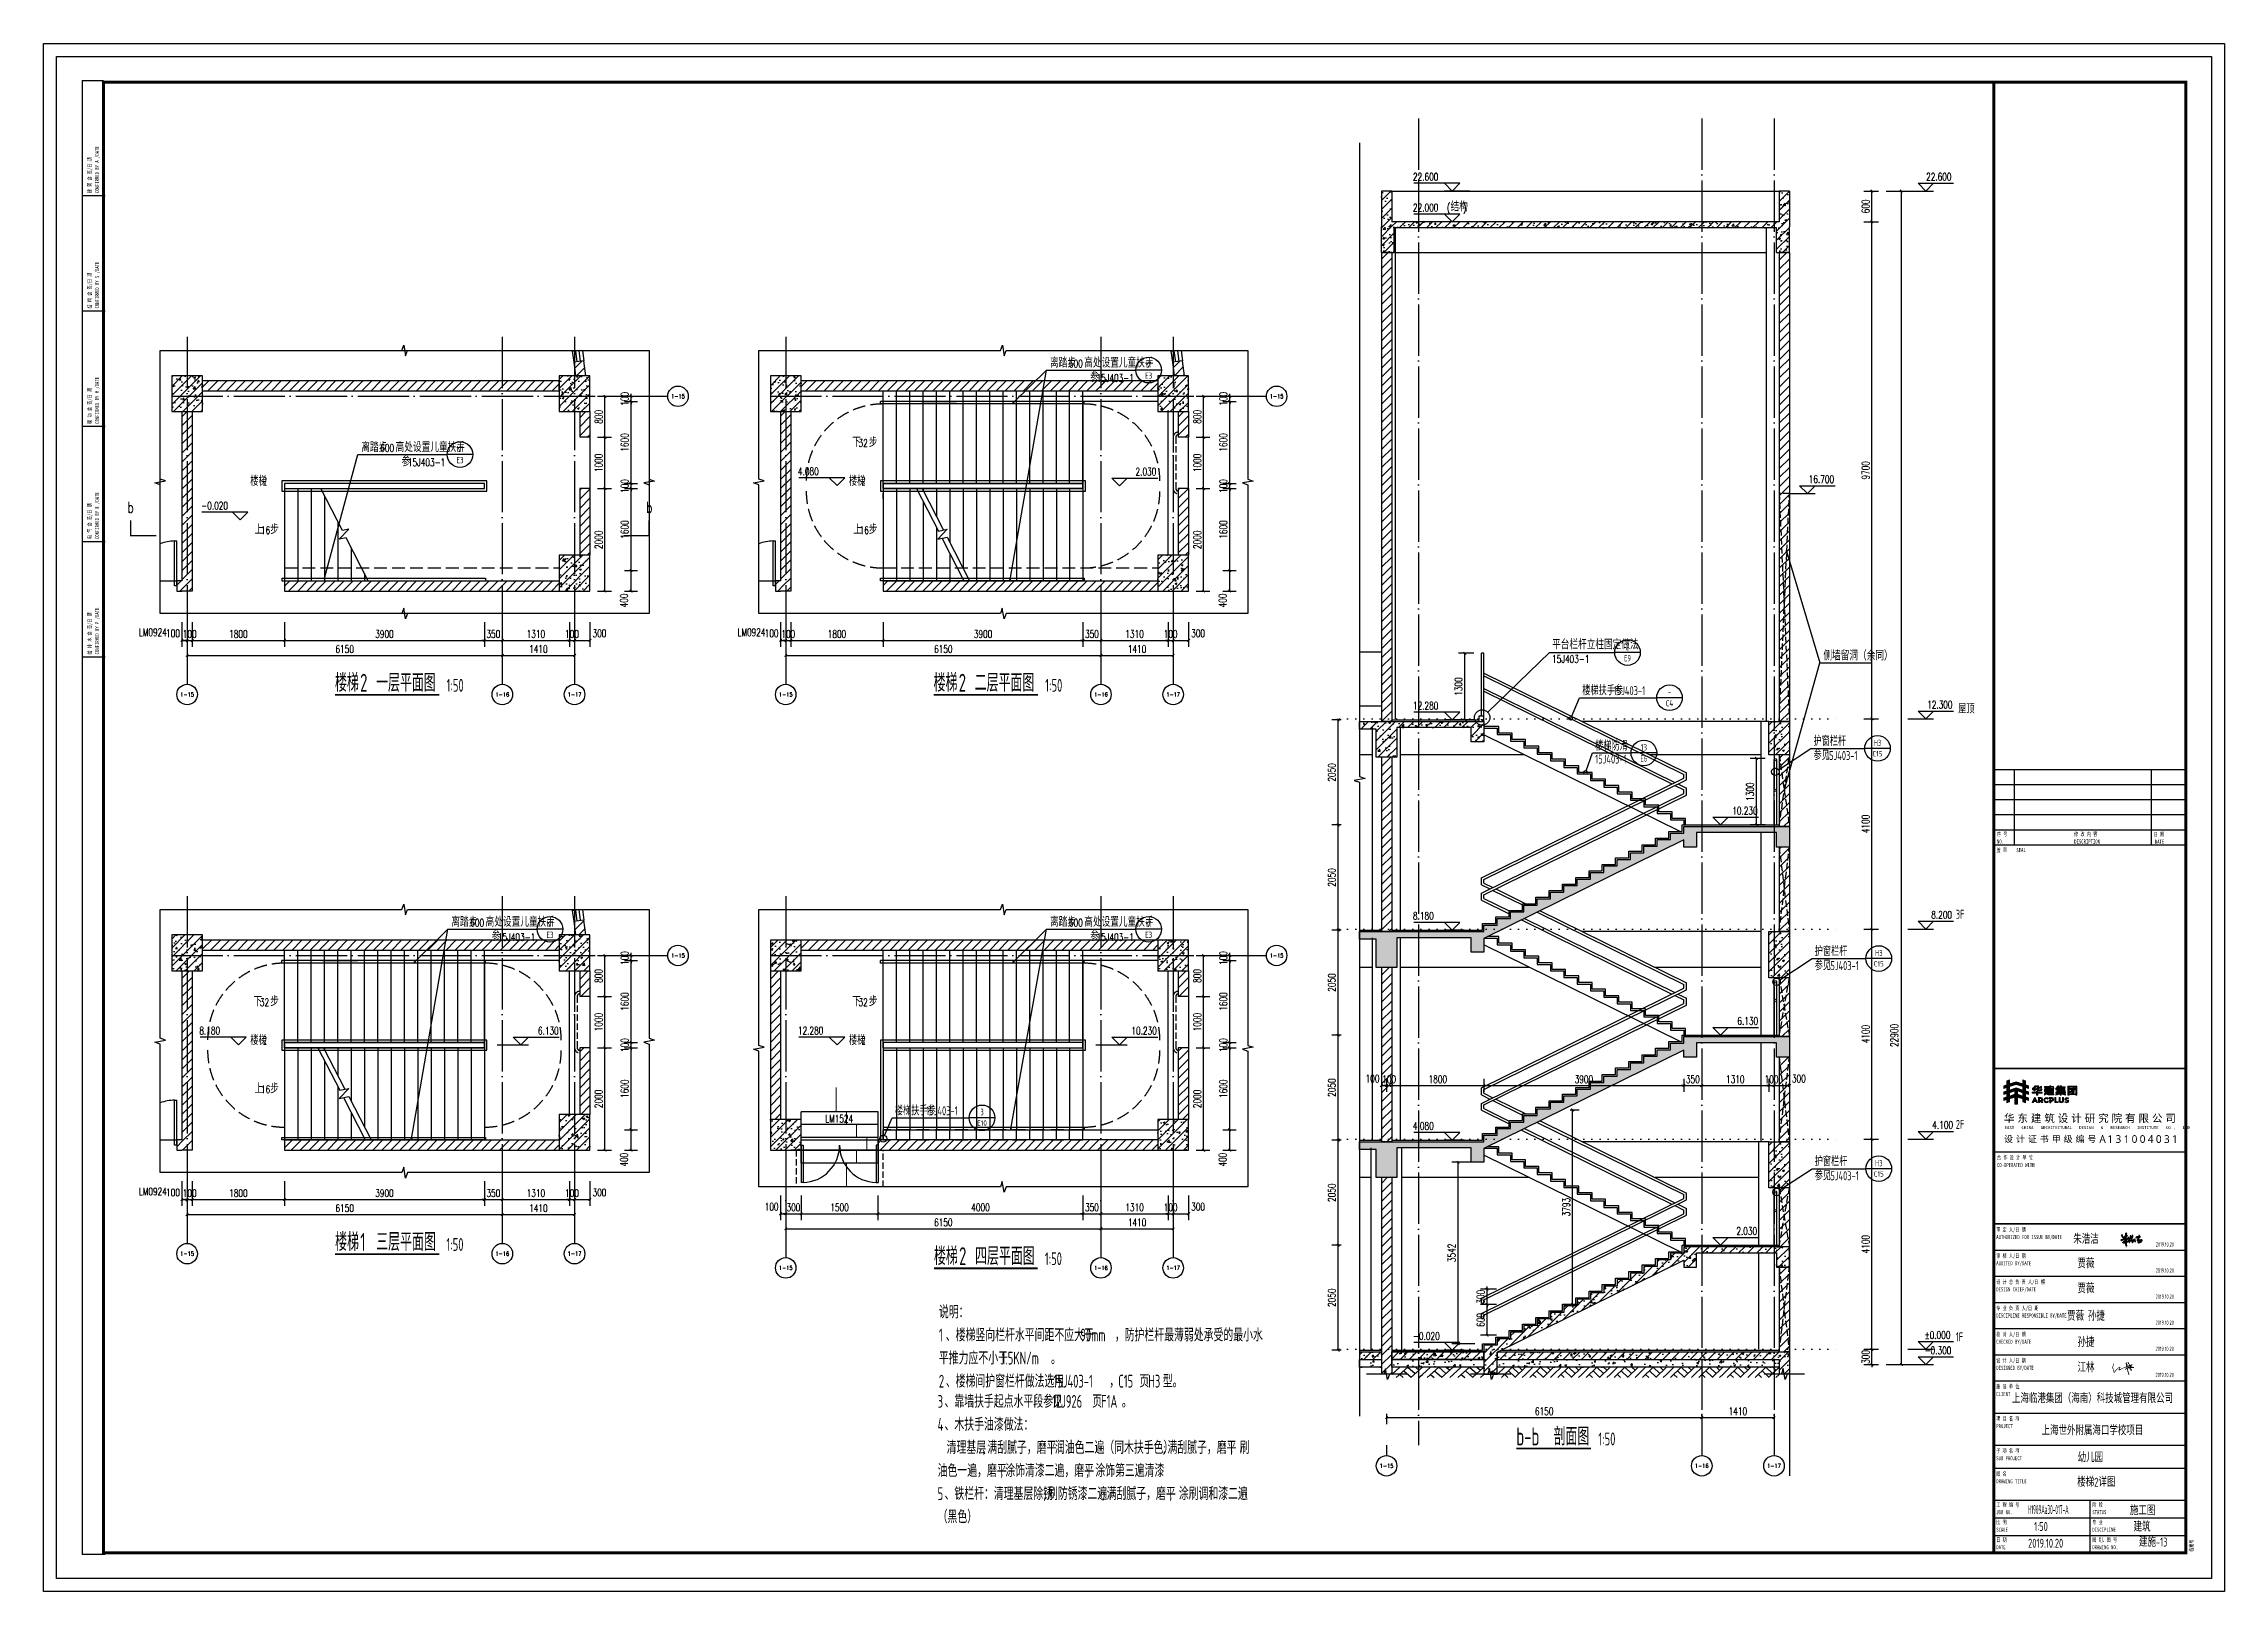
# Model space of a CAD drawing. Header units: millimetres. Extents: x -1048436 to -185795, y -983427 to 400387.
# Drawn here: x -578919 to -536369, y -688850 to -658650 of the extents above; entities that cross this region are included whole.
import ezdxf
from ezdxf.enums import TextEntityAlignment as Align

# ---------------------------------------------------------------- set-up
doc = ezdxf.new("R2010")
doc.units = ezdxf.units.MM
doc.header["$LTSCALE"] = 500
for name, pattern in [('( Dashed )', [0.75, 0.5, -0.25]), ('DASH', [0.35, 0.25, -0.1]), ('DOT2', [3.175, 0, -3.175]), ('DOTE', [2.42, 2, -0.2, 0.02, -0.2])]:
    doc.linetypes.add(name, pattern=pattern)
for name, color, linetype in [('2017_11-sheet-L2$0$C-SHET-TTLB', 11, 'Continuous'), ('2017_11-sheet-LOGO$0$C-SHET-TTLB', 11, 'Continuous'), ('2017_11-sheet-R$0$C-SHET-TTLB', 11, 'Continuous'), ('2017_11-sheet-R2$0$C-SHET-TTLB', 11, 'Continuous'), ('C-SHET-TTLB', 11, 'Continuous'), ('COLUMN', 254, 'Continuous'), ('DIM_ELEV', 3, 'Continuous'), ('DIM_LEAD', 3, 'Continuous'), ('DIM_SYMB', 3, 'Continuous'), ('PUB_DIM', 3, 'Continuous'), ('PUB_HATCH', 8, 'Continuous'), ('PUB_TEXT', 7, 'Continuous'), ('STAIR', 2, 'Continuous'), ('WINDOW', 4, 'Continuous'), ('建-填充', 9, 'Continuous'), ('建-墙', 254, 'Continuous'), ('建-墙-完成面', 95, 'Continuous'), ('建-墙-混凝土墙', 6, 'Continuous'), ('建-文字', 4, 'Continuous'), ('建-楼层线', 1, 'DOT2'), ('建-楼梯-扶手栏杆', 3, 'Continuous'), ('建-符号', 13, 'Continuous'), ('建-符号-门编号', 13, 'Continuous'), ('建-轴线', 16, 'DOTE'), ('建-门扇', 32, 'Continuous'), ('通-图框-文字', 4, 'Continuous')]:
    doc.layers.add(name, color=color, linetype=linetype)
doc.styles.add('2017_11-sheet-L2$0$SHEET-ECADI', font='simhei.ttf', dxfattribs={"width": 0.7})
doc.styles.add('2017_11-sheet-LOGO$0$微软雅黑L', font='')
doc.styles.add('2017_11-sheet-LOGO$0$黑体', font='simhei.ttf')
doc.styles.add('2017_11-sheet-R$0$SHEET-ECADI', font='simhei.ttf', dxfattribs={"width": 0.7})
doc.styles.add('2017_11-sheet-R2$0$SHEET-ECADI', font='simhei.ttf', dxfattribs={"width": 0.7})
doc.styles.add('_TCH_AXIS', font='COMPLEX', dxfattribs={"bigfont": 'GBCBIG'})
doc.styles.add('_TCH_DIM', font='SIMPLEX', dxfattribs={"bigfont": 'GBCBIG'})
doc.styles.add('_TCH_DIM_T3', font='SIMPLEX', dxfattribs={"width": 0.705882, "bigfont": 'GBCBIG'})
doc.styles.add('_TCH_LABEL', font='COMPLEX', dxfattribs={"bigfont": 'GBCBIG'})
doc.styles.add('_TCH_WINDOW', font='SIMPLEX', dxfattribs={"height": 3.5, "bigfont": 'GBCBIG'})
doc.styles.add('ECADI', font='hzs.shx', dxfattribs={"width": 0.7, "bigfont": 'hztxt.shx'})
doc.styles.add('XD2008', font='xd-hzs.shx', dxfattribs={"width": 0.7, "bigfont": 'xd-hztxt.shx'})
doc.styles.get('2017_11-sheet-LOGO$0$微软雅黑L').set_extended_font_data('Microsoft YaHei Light')
doc.dimstyles.new('_TCH_ARCH&&50', dxfattribs={"dimtxt": 148.75, "dimasz": 50, "dimexe": 125, "dimexo": 150, "dimgap": 50, "dimtad": 1, "dimdec": 0, "dimzin": 0, "dimdsep": 46, "dimtxsty": '_TCH_DIM_T3', "dimblk": 'ARCHTICK', "dimcen": 0.09, "dimclrt": 7, "dimazin": 2, "dimtfac": 1, "dimtdec": 0, "dimtix": 1, "dimtmove": 2, "dimatfit": 3, "dimldrblk": 'ARCHTICK', "dimfxl": 1, "dimtolj": 1, "dimtzin": 0, "dimarcsym": 0})
pattern_1 = [(45, (-240319.53, 714700.37), (-88.388348, 88.388348), []), (50, (-240319.53, 714700.37), (358.63009, -31.37607), [37.5, -412.5]), (355, (-240319.53, 714700.37), (-69.37567, 376.09607), [30, -330]), (100.4514, (-240289.64, 714697.76), (289.25469, 344.71977), [31.870095, -350.57106]), (46.1842, (-240319.53, 714800.37), (533.62052, -82.75951), [56.25, -618.75]), (96.6356, (-240275.06, 714793.47), (467.33135, 487.05894), [47.80514, -525.8565]), (351.1842, (-240319.5, 714800.37), (467.33097, 487.0593), [45, -495]), (21, (-240269.53, 714775.37), (298.453526, -201.309445), [37.5, -412.5]), (326, (-240269.53, 714775.37), (121.65767, 362.57502), [30, -330]), (71.4514, (-240244.66, 714758.6), (420.111314, 161.26525), [31.870095, -350.57106]), (37.5, (-240319.53, 714700.37), (6.079928, 166.446927), [0, -326, 0, -335, 0, -331.25]), (7.5, (-240319.53, 714700.37), (131.534769, 197.205856), [0, -191, 0, -318.5, 0, -126.25]), (327.5, (-240431.03, 714700.37), (266.911218, -11.277436), [0, -125, 0, -390, 0, -517.5]), (317.5, (-240481.03, 714700.37), (291.593085, 50.05249), [0, -162.5, 0, -259, 0, -367.5])]
pattern_2 = [(45, (-240059.6, 714700.37), (-88.388348, 88.388348), []), (50, (-240059.6, 714700.37), (358.63009, -31.37607), [37.5, -412.5]), (355, (-240059.6, 714700.37), (-69.37567, 376.09607), [30, -330]), (100.4514, (-240029.7, 714697.76), (289.25469, 344.71977), [31.870095, -350.57106]), (46.1842, (-240059.6, 714800.37), (533.62052, -82.75951), [56.25, -618.75]), (96.6356, (-240015.13, 714793.47), (467.33135, 487.05894), [47.80514, -525.8565]), (351.1842, (-240059.6, 714800.37), (467.33097, 487.0593), [45, -495]), (21, (-240009.6, 714775.37), (298.453526, -201.309445), [37.5, -412.5]), (326, (-240009.6, 714775.37), (121.65767, 362.57502), [30, -330]), (71.4514, (-239984.73, 714758.6), (420.111314, 161.26525), [31.870095, -350.57106]), (37.5, (-240059.6, 714700.37), (6.079928, 166.446927), [0, -326, 0, -335, 0, -331.25]), (7.5, (-240059.6, 714700.37), (131.534769, 197.205856), [0, -191, 0, -318.5, 0, -126.25]), (327.5, (-240171.1, 714700.37), (266.911218, -11.277436), [0, -125, 0, -390, 0, -517.5]), (317.5, (-240221.1, 714700.37), (291.593085, 50.05249), [0, -162.5, 0, -259, 0, -367.5])]
pattern_3 = [(45, (0, 89.76), (-88.388383, 88.388383), [])]
pattern_4 = [(45, (0, 0), (-88.388348, 88.388348), []), (50, (0, 0), (358.63009, -31.37607), [37.5, -412.5]), (355, (0, 0), (-69.37567, 376.09607), [30, -330]), (100.4514, (29.9, -2.6), (289.25469, 344.71977), [31.8701, -350.57106]), (46.1842, (0, 100), (533.62052, -82.7595), [56.25, -618.75]), (96.6356, (44.47, 93.1), (467.33135, 487.05894), [47.80514, -525.8565]), (351.1842, (0, 100), (467.33097, 487.0593), [45, -495]), (21, (50, 75), (298.45353, -201.30945), [37.5, -412.5]), (326, (50, 75), (121.65767, 362.57502), [30, -330]), (71.4514, (74.87, 58.22), (420.11131, 161.26525), [31.8701, -350.57106]), (37.5, (0, 0), (6.079928, 166.446927), [0, -326, 0, -335, 0, -331.25]), (7.5, (0, 0), (131.53477, 197.205856), [0, -191, 0, -318.5, 0, -126.25]), (327.5, (-111.5, 0), (266.911218, -11.277436), [0, -125, 0, -390, 0, -517.5]), (317.5, (-161.5, 0), (291.593085, 50.05249), [0, -162.5, 0, -259, 0, -367.5])]

msp = doc.modelspace()

# ---------------------------------------------------------------- texts
at = {"layer": 'PUB_TEXT'}
for s, height, style, width, p in [('22.600', 148.75, '_TCH_DIM', 0.705882, (-542188.1, -661323.4)), ('600', 148.75, '_TCH_DIM', 0.705882, (-558913.9, -664968.4)), ('15J403-1', 148.75, '_TCH_DIM', 0.705882, (-558375.7, -665248.4)), ('600', 148.75, '_TCH_DIM', 0.705882, (-572350.1, -666615.4)), ('15J403-1', 148.75, '_TCH_DIM', 0.705882, (-571811.9, -666895.4)), ('32', 148.75, '_TCH_DIM', 0.705882, (-563018.4, -666519)), ('16.700', 148.75, '_TCH_DIM', 0.705882, (-544478.4, -667223.4)), ('b', 212.5, '_TCH_LABEL', 0.705882, (-577279.8, -667805.7)), ('b', 212.5, '_TCH_LABEL', 0.705882, (-567161.5, -667805.7)), ('16', 148.75, '_TCH_DIM', 0.705882, (-574678.5, -668219)), ('16', 148.75, '_TCH_DIM', 0.705882, (-562998.4, -668219)), ('楼梯', 350, 'XD2008', 0.7, (-573234.2, -671296.1)), ('2', 350, 'XD2008', 0.7, (-572744.2, -671296.1)), ('一层平面图', 350, 'XD2008', 0.7, (-572432.3, -671296.1)), ('楼梯', 350, 'XD2008', 0.7, (-561554.1, -671296.1)), ('2', 350, 'XD2008', 0.7, (-561064.1, -671296.1)), ('二层平面图', 350, 'XD2008', 0.7, (-560752.2, -671296.1)), ('1:50', 250, 'XD2008', 0.7, (-571057.1, -671296.1)), ('1:50', 250, 'XD2008', 0.7, (-559377, -671296.1)), ('12.300', 148.75, '_TCH_DIM', 0.705882, (-542168.1, -671623.4)), ('屋顶', 175, 'XD2008', 0.7, (-541562.7, -671718.7)), ('8.200', 148.75, '_TCH_DIM', 0.705882, (-542088.1, -675723.4)), ('3F', 175, 'XD2008', 0.7, (-541610, -675725.9)), ('600', 148.75, '_TCH_DIM', 0.705882, (-570593.9, -675879.1)), ('15J403-1', 148.75, '_TCH_DIM', 0.705882, (-570055.7, -676159.1)), ('600', 148.75, '_TCH_DIM', 0.705882, (-558913.9, -675879.1)), ('15J403-1', 148.75, '_TCH_DIM', 0.705882, (-558375.7, -676159.1)), ('32', 148.75, '_TCH_DIM', 0.705882, (-574698.5, -677429.7)), ('32', 148.75, '_TCH_DIM', 0.705882, (-563018.4, -677429.7)), ('16', 148.75, '_TCH_DIM', 0.705882, (-574678.5, -679129.7)), ('4.100', 148.75, '_TCH_DIM', 0.705882, (-542068.1, -679823.4)), ('2F', 175, 'XD2008', 0.7, (-541610, -679825.9)), ('楼梯', 350, 'XD2008', 0.7, (-573231.3, -682206.8)), ('1', 350, 'XD2008', 0.7, (-572741.3, -682206.8)), ('三层平面图', 350, 'XD2008', 0.7, (-572429.4, -682206.8)), ('1:50', 250, 'XD2008', 0.7, (-571060, -682206.8)), ('楼梯', 350, 'XD2008', 0.7, (-561547.4, -682484.3)), ('2', 350, 'XD2008', 0.7, (-561057.4, -682484.3)), ('四层平面图', 350, 'XD2008', 0.7, (-560745.5, -682484.3)), ('1:50', 250, 'XD2008', 0.7, (-559383.8, -682484.3)), ('说明：', 250, 'XD2008', 0.7, (-561450.5, -683523.4)), ('1', 250, 'XD2008', 0.7, (-561450.5, -683973.4)), ('、楼梯竖向栏杆水平间距不应大于', 250, 'XD2008', 0.7, (-561315.9, -683973.4)), ('90mm', 250, 'XD2008', 0.7, (-558690.9, -683973.4)), ('，防护栏杆最薄弱处承受的最小水', 250, 'XD2008', 0.7, (-558017.8, -683973.4)), ('%%P0.000', 148.75, '_TCH_DIM', 0.705882, (-542218.1, -683923.4)), ('平推力应不小于', 250, 'XD2008', 0.7, (-561450.5, -684423.4)), ('1.5KN/m', 250, 'XD2008', 0.7, (-560225.5, -684423.4)), ('-0.300', 148.75, '_TCH_DIM', 0.705882, (-542218.1, -684223.4)), ('1F', 175, 'XD2008', 0.7, (-541610, -683972.1)), ('2', 250, 'XD2008', 0.7, (-561450.5, -684873.4)), ('、楼梯间护窗栏杆做法选用', 250, 'XD2008', 0.7, (-561315.9, -684873.4)), ('。', 250, 'XD2008', 0.7, (-559263, -684423.4)), ('15J403-1', 250, 'XD2008', 0.7, (-559215.9, -684873.4)), ('C15', 250, 'XD2008', 0.7, (-557950.5, -684873.4)), ('页', 250, 'XD2008', 0.7, (-557539.9, -684873.4)), ('H3', 250, 'XD2008', 0.7, (-557364.9, -684873.4)), ('型。', 250, 'XD2008', 0.7, (-557082.2, -684873.4)), ('3', 250, 'XD2008', 0.7, (-561475.4, -685267.9)), ('、靠墙扶手起点水平段参见', 250, 'XD2008', 0.7, (-561340.8, -685267.9)), ('12J926', 250, 'XD2008', 0.7, (-559240.8, -685267.9)), ('页', 250, 'XD2008', 0.7, (-558460, -685267.9)), ('F1A', 250, 'XD2008', 0.7, (-558285, -685267.9)), ('，', 250, 'XD2008', 0.7, (-558125.5, -684873.4)), ('4', 250, 'XD2008', 0.7, (-561475.4, -685717.9)), ('、木扶手油漆做法：', 250, 'XD2008', 0.7, (-561340.8, -685717.9)), ('。', 250, 'XD2008', 0.7, (-557881.2, -685267.9)), ('清理基层', 250, 'XD2008', 0.7, (-561299, -686167.9)), ('满刮腻子，磨平', 250, 'XD2008', 0.7, (-560504.8, -686167.9)), ('润油色二遍（同木扶手色）', 250, 'XD2008', 0.7, (-559185.6, -686167.9)), ('满刮腻子，磨平', 250, 'XD2008', 0.7, (-556991.4, -686167.9)), ('刷', 250, 'XD2008', 0.7, (-555583.9, -686167.9)), ('b-b', 350, 'XD2008', 0.7, (-550184.4, -686001.6)), ('剖面图', 350, 'XD2008', 0.7, (-549457.9, -686001.6)), ('1:50', 250, 'XD2008', 0.7, (-548584.2, -686001.6)), (';', 250, 'XD2008', 0.7, (-560599, -686167.9)), (';', 250, 'XD2008', 0.7, (-559279.8, -686167.9)), (';', 250, 'XD2008', 0.7, (-557085.6, -686167.9)), (';', 250, 'XD2008', 0.7, (-555766.4, -686167.9)), ('油色一遍，磨平', 250, 'XD2008', 0.7, (-561475.4, -686617.9)), (';', 250, 'XD2008', 0.7, (-560250.4, -686617.9)), ('涂饰清漆二遍，磨平', 250, 'XD2008', 0.7, (-560156.2, -686617.9)), (';', 250, 'XD2008', 0.7, (-558581.2, -686617.9)), ('涂饰第三遍清漆', 250, 'XD2008', 0.7, (-558398.8, -686617.9)), ('5', 250, 'XD2008', 0.7, (-561475.4, -687067.9)), ('、铁栏杆：清理基层除锈', 250, 'XD2008', 0.7, (-561340.8, -687067.9)), (';', 250, 'XD2008', 0.7, (-559415.8, -687067.9)), ('刷防锈漆二遍', 250, 'XD2008', 0.7, (-559321.6, -687067.9)), (';', 250, 'XD2008', 0.7, (-558271.6, -687067.9)), ('满刮腻子，磨平', 250, 'XD2008', 0.7, (-558177.3, -687067.9)), (';', 250, 'XD2008', 0.7, (-556952.3, -687067.9)), ('涂刷调和漆二遍', 250, 'XD2008', 0.7, (-556769.9, -687067.9)), ('（黑色）', 250, 'XD2008', 0.7, (-561475.4, -687517.9))]:
    msp.add_text(s, height=height, dxfattribs=dict(at, style=style, width=width)).set_placement(p)
at = {"layer": 'PUB_TEXT', "style": '_TCH_DIM'}
for s, height, p in [('离踏步', 168.79, (-559282.5, -664968.4)), ('高处设置儿童扶手', 168.79, (-558613.9, -664968.4)), ('参', 168.8, (-558498.6, -665248.4)), ('步', 168.8, (-562818.4, -666519)), ('离踏步', 168.79, (-572718.7, -666615.4)), ('高处设置儿童扶手', 168.79, (-572050.1, -666615.4)), ('参', 168.8, (-571934.8, -666895.4)), ('下', 168.8, (-563141.3, -666519)), ('步', 168.8, (-574498.5, -668219)), ('步', 168.8, (-562818.4, -668219)), ('上', 168.8, (-574801.3, -668219)), ('上', 168.8, (-563121.3, -668219)), ('侧墙留洞（余同）', 168.79, (-544192.1, -670682.8)), ('离踏步', 168.79, (-570962.5, -675879.1)), ('高处设置儿童扶手', 168.79, (-570293.9, -675879.1)), ('离踏步', 168.79, (-559282.5, -675879.1)), ('高处设置儿童扶手', 168.79, (-558613.9, -675879.1)), ('参', 168.8, (-570178.6, -676159.1)), ('参', 168.8, (-558498.6, -676159.1)), ('下', 168.8, (-574821.3, -677429.7)), ('步', 168.8, (-574498.5, -677429.7)), ('下', 168.8, (-563141.3, -677429.7)), ('步', 168.8, (-562818.4, -677429.7)), ('上', 168.8, (-574801.3, -679129.7)), ('步', 168.8, (-574498.5, -679129.7))]:
    msp.add_text(s, height=height, dxfattribs=at).set_placement(p)
at = {"layer": '建-文字'}
for s, height, style, width, p in [('22.600', 148.75, '_TCH_DIM', 0.705882, (-552200.7, -661323.4)), ('22.000', 148.75, '_TCH_DIM', 0.705882, (-552200.7, -661923.4)), ('(', 148.8, '_TCH_DIM', 0.705882, (-551537.7, -661923.4)), (')', 148.8, '_TCH_DIM', 0.705882, (-551222, -661923.4)), ('楼梯', 175, 'XD2008', 0.7, (-574886.4, -667277.1)), ('2', 175, 'XD2008', 0.7, (-574641.4, -667277.1)), ('4.080', 148.75, '_TCH_DIM', 0.705882, (-564200.6, -667071.9)), ('楼梯', 175, 'XD2008', 0.7, (-563206.3, -667277.1)), ('2', 175, 'XD2008', 0.7, (-562961.3, -667277.1)), ('2.030', 148.75, '_TCH_DIM', 0.705882, (-557614.2, -667074.4)), ('-0.020', 148.75, '_TCH_DIM', 0.705882, (-575844.1, -667739.9)), ('15J403-1', 148.75, '_TCH_DIM', 0.705882, (-549486, -670732.4)), ('楼梯扶手参', 175, 'XD2008', 0.7, (-548897, -671363)), ('15J403-1', 175, 'XD2008', 0.7, (-548284.5, -671363)), ('12.280', 148.75, '_TCH_DIM', 0.705882, (-552200.7, -671643.4)), ('楼梯防滑', 175, 'XD2008', 0.7, (-548644.7, -672441.6)), ('护窗栏杆', 175, 'XD2008', 0.7, (-544386.5, -672351)), ('15J403-1', 175, 'XD2008', 0.7, (-548644.7, -672697.3)), ('参见', 175, 'XD2008', 0.7, (-544386.5, -672628.2)), ('15J403-1', 175, 'XD2008', 0.7, (-544141.5, -672628.2)), ('10.230', 148.75, '_TCH_DIM', 0.705882, (-545971.1, -673693.4)), ('8.180', 148.75, '_TCH_DIM', 0.705882, (-552200.7, -675743.4)), ('护窗栏杆', 175, 'XD2008', 0.7, (-544361.5, -676451)), ('参见', 175, 'XD2008', 0.7, (-544361.5, -676728.2)), ('15J403-1', 175, 'XD2008', 0.7, (-544116.5, -676728.2)), ('6.130', 148.75, '_TCH_DIM', 0.705882, (-545871.1, -677793.4)), ('8.180', 148.75, '_TCH_DIM', 0.705882, (-575880.6, -677982.7)), ('楼梯', 175, 'XD2008', 0.7, (-574886.4, -678187.8)), ('2', 175, 'XD2008', 0.7, (-574641.4, -678187.8)), ('6.130', 148.75, '_TCH_DIM', 0.705882, (-569274.3, -677985.1)), ('12.280', 148.75, '_TCH_DIM', 0.705882, (-564200.6, -677982.7)), ('楼梯', 175, 'XD2008', 0.7, (-563206.3, -678187.8)), ('2', 175, 'XD2008', 0.7, (-562961.3, -678187.8)), ('10.230', 148.75, '_TCH_DIM', 0.705882, (-557694.2, -677985.1)), ('楼梯扶手参', 175, 'XD2008', 0.7, (-562310.1, -679560.6)), ('15J403-1', 175, 'XD2008', 0.7, (-561697.6, -679560.6)), ('4.080', 148.75, '_TCH_DIM', 0.705882, (-552200.7, -679843.4)), ('护窗栏杆', 175, 'XD2008', 0.7, (-544361.5, -680551)), ('参见', 175, 'XD2008', 0.7, (-544361.5, -680828.2)), ('15J403-1', 175, 'XD2008', 0.7, (-544116.5, -680828.2)), ('2.030', 148.75, '_TCH_DIM', 0.705882, (-545891.1, -681893.4)), ('-0.020', 148.75, '_TCH_DIM', 0.705882, (-552200.7, -683943.4))]:
    msp.add_text(s, height=height, dxfattribs=dict(at, style=style, width=width)).set_placement(p)
at = {"layer": '建-文字', "style": '_TCH_DIM'}
for s, p in [('结构', (-551467.7, -661923.4)), ('平台栏杆立柱固定做法', (-549486, -670465.6))]:
    msp.add_text(s, height=168.79, dxfattribs=at).set_placement(p)
at = {"layer": '建-文字', "style": 'XD2008'}
for s, height, width, p, p2 in [('K1', 124.14, 1.238095, (-557420.3, -664973.6), (-557296.1, -664973.6)), ('E3', 121.97, 1.238095, (-557425.3, -665190.4), (-557291.1, -665190.4)), ('E3', 121.97, 1.238095, (-570861.5, -666837.4), (-570727.3, -666837.4)), ('K1', 124.14, 1.238095, (-570856.5, -666620.6), (-570732.3, -666620.6)), ('E9', 122.7, 1.238095, (-548080.2, -670701.3), (-547949.3, -670701.3)), ('2', 133.4, 1.238095, (-548045.8, -670485.3), (-547983.6, -670485.3)), ('-', 133.4, 0.962963, (-547226.5, -671366.9), (-547164.2, -671366.9)), ('C4', 119.71, 1.238095, (-547267.2, -671580.4), (-547123.5, -671580.4)), ('H3', 119.71, 1.238095, (-543208.7, -672354.2), (-543065.1, -672354.2)), ('13', 124.14, 1.238095, (-547757.9, -672442.7), (-547633.8, -672442.7)), ('E6', 122.7, 1.238095, (-547761.3, -672660.1), (-547630.4, -672660.1)), ('C15', 104.76, 1.238095, (-543232.9, -672557.3), (-543040.9, -672557.3)), ('E3', 121.97, 1.238095, (-569105.3, -676101.1), (-568971.1, -676101.1)), ('K1', 124.14, 1.238095, (-569100.3, -675884.4), (-568976.2, -675884.4)), ('E3', 121.97, 1.238095, (-557425.3, -676101.1), (-557291.1, -676101.1)), ('K1', 124.14, 1.238095, (-557420.3, -675884.4), (-557296.1, -675884.4)), ('H3', 119.71, 1.238095, (-543183.7, -676454.2), (-543040.1, -676454.2)), ('C15', 104.76, 1.238095, (-543207.9, -676657.3), (-543015.9, -676657.3)), ('3', 133.4, 1.238095, (-560639.6, -679564.5), (-560577.3, -679564.5)), ('E10', 106.32, 1.238095, (-560702.4, -679766.8), (-560514.6, -679766.8)), ('C15', 104.76, 1.238095, (-543207.9, -680757.3), (-543015.9, -680757.3)), ('H3', 119.71, 1.238095, (-543183.7, -680554.2), (-543040.1, -680554.2))]:
    msp.add_text(s, height=height, dxfattribs=dict(at, width=width)).set_placement(p, p2, align=Align.FIT)
at = {"layer": '建-文字', "style": '_TCH_AXIS'}
for s, p, p2 in [('1-15', (-566675.6, -665571.7), (-566407.4, -665571.7)), ('1-15', (-554995.5, -665571.7), (-554727.3, -665571.7)), ('1-15', (-576253.3, -671390.5), (-575985.1, -671390.5)), ('1-16', (-570103.3, -671390.5), (-569835.1, -671390.5)), ('1-17', (-568693.3, -671390.5), (-568425.1, -671390.5)), ('1-15', (-564573.2, -671390.5), (-564305, -671390.5)), ('1-16', (-558423.2, -671390.5), (-558155, -671390.5)), ('1-17', (-557013.2, -671390.5), (-556745, -671390.5)), ('1-15', (-566675.6, -676482.5), (-566407.4, -676482.5)), ('1-15', (-554995.5, -676482.5), (-554727.3, -676482.5)), ('1-15', (-576253.3, -682301.2), (-575985.1, -682301.2)), ('1-16', (-570103.3, -682301.2), (-569835.1, -682301.2)), ('1-17', (-568693.3, -682301.2), (-568425.1, -682301.2)), ('1-15', (-564573.2, -682578.7), (-564305, -682578.7)), ('1-16', (-558423.2, -682578.7), (-558155, -682578.7)), ('1-17', (-557013.2, -682578.7), (-556745, -682578.7)), ('1-15', (-552850.1, -686439.7), (-552581.9, -686439.7)), ('1-16', (-546700.1, -686439.7), (-546431.9, -686439.7)), ('1-17', (-545290.1, -686439.7), (-545021.9, -686439.7))]:
    msp.add_text(s, height=80.46, dxfattribs=at).set_placement(p, p2, align=Align.FIT)
at = {"layer": '建-符号-门编号', "style": '_TCH_WINDOW', "width": 0.705882}
for s, p in [('LM0924', (-577059.2, -670210.8)), ('LM0924', (-565379.2, -670210.8)), ('LM1524', (-563668.1, -679703.4)), ('LM0924', (-577059.2, -681121.6))]:
    msp.add_text(s, height=148.75, dxfattribs=at).set_placement(p)
at = {"layer": '通-图框-文字', "style": 'ECADI', "width": 0.7}
for s, p in [('楼梯2详图', (-539239.5, -686807.7)), ('1:50', (-540080.1, -687671)), ('建施-13', (-538035, -687975.7))]:
    msp.add_text(s, height=175, dxfattribs=at).set_placement(p)

# ---------------------------------------------------------------- blocks, each defined once
blk = doc.blocks.new('2017_11-sheet-LOGO', base_point=(415.29, 161.49))
at = {"layer": '2017_11-sheet-LOGO$0$C-SHET-TTLB'}
h = blk.add_hatch(color=256, dxfattribs=at)
h.dxf.hatch_style = 2
h.paths.add_polyline_path([(353.5, 186.28), (353.5, 187.34), (352.39, 187.7), (352.39, 189.28), (351.38, 189.61), (351.38, 188.03), (348.74, 188.89), (346.1, 188.03), (346.1, 189.61), (345.09, 189.28), (345.09, 187.7), (343.98, 187.34), (343.98, 186.28), (345.09, 186.64), (345.09, 185.33), (343.98, 184.97), (343.98, 183.91), (345.09, 184.27), (345.09, 182.96), (343.98, 182.6), (343.98, 181.54), (345.09, 181.9), (345.09, 180.69), (346.1, 181.02), (346.1, 182.22), (348.24, 182.92), (348.24, 180.09), (349.25, 180.09), (349.25, 182.92), (351.38, 182.22), (351.38, 181.02), (352.39, 180.69), (352.39, 181.9), (353.5, 181.54), (353.5, 182.6), (352.39, 182.96), (352.39, 184.27), (353.5, 183.91), (353.5, 184.97), (352.39, 185.33), (352.39, 186.64)])
h.paths.add_polyline_path([(346.1, 183.29), (346.1, 184.6), (348.24, 185.29), (348.24, 183.98)])
h.paths.add_polyline_path([(351.38, 183.29), (349.25, 183.98), (349.25, 185.29), (351.38, 184.6)])
h.paths.add_polyline_path([(351.38, 185.66), (348.74, 186.52), (346.1, 185.66), (346.1, 186.97), (348.74, 187.82), (348.75, 187.82), (351.38, 186.97)])
h = blk.add_hatch(color=256, dxfattribs=at)
h.dxf.hatch_style = 2
edge = h.paths.add_edge_path()
edge.add_spline(control_points=[(355.08, 185.72), (355.08, 185.72), (355.08, 186.24), (355.08, 186.24), (355.5, 186.52), (355.85, 186.84), (356.11, 187.3), (356.11, 187.3), (356.63, 187.3), (356.63, 187.3), (356.51, 187.08), (356.29, 186.75), (356.14, 186.59), (356.14, 186.59), (356.14, 185.28), (356.14, 185.28), (356.14, 185.28), (355.69, 185.28), (355.69, 185.28), (355.69, 185.28), (355.69, 186.12), (355.69, 186.12), (355.54, 186), (355.3, 185.84), (355.08, 185.72)], knot_values=[0, 0, 0, 0, 1, 1, 1, 2, 2, 2, 3, 3, 3, 4, 4, 4, 5, 5, 5, 6, 6, 6, 7, 7, 7, 8, 8, 8, 8], degree=3, periodic=0)
h.paths.add_polyline_path([(355.03, 184.43), (355.03, 184.87), (356.72, 184.87), (356.72, 185.2), (357.2, 185.2), (357.2, 184.87), (358.89, 184.87), (358.89, 184.43), (357.2, 184.43), (357.2, 183.71), (356.72, 183.71), (356.72, 184.43)])
edge = h.paths.add_edge_path()
edge.add_spline(control_points=[(356.32, 185.72), (356.32, 185.72), (356.32, 186.14), (356.32, 186.14), (356.57, 186.22), (356.77, 186.28), (357, 186.39), (357, 186.39), (357, 187.3), (357, 187.3), (357, 187.3), (357.47, 187.3), (357.47, 187.3), (357.47, 187.3), (357.47, 186.58), (357.47, 186.58), (357.83, 186.74), (358.31, 186.99), (358.62, 187.19), (358.62, 187.19), (358.62, 186.71), (358.62, 186.71), (358.21, 186.45), (357.91, 186.32), (357.47, 186.13), (357.47, 186.13), (357.47, 185.95), (357.47, 185.95), (357.47, 185.78), (357.55, 185.72), (357.73, 185.72), (357.73, 185.72), (358.04, 185.72), (358.04, 185.72), (358.21, 185.72), (358.32, 185.77), (358.32, 185.92), (358.32, 186.03), (358.32, 186.17), (358.32, 186.17), (358.32, 186.17), (358.73, 186.17), (358.73, 186.17), (358.73, 186.17), (358.73, 185.94), (358.73, 185.78), (358.73, 185.47), (358.43, 185.31), (358.14, 185.31), (358.14, 185.31), (357.54, 185.31), (357.54, 185.31), (357.2, 185.31), (357, 185.47), (357, 185.86), (357, 185.86), (357, 185.94), (357, 185.94), (356.93, 185.91), (356.38, 185.74), (356.32, 185.72)], knot_values=[0, 0, 0, 0, 1, 1, 1, 2, 2, 2, 3, 3, 3, 4, 4, 4, 5, 5, 5, 6, 6, 6, 7, 7, 7, 8, 8, 8, 9, 9, 9, 10, 10, 10, 11, 11, 11, 12, 12, 12, 13, 13, 13, 14, 14, 14, 15, 15, 15, 16, 16, 16, 17, 17, 17, 18, 18, 18, 19, 19, 19, 20, 20, 20, 20], degree=3, periodic=0)
h = blk.add_hatch(color=256, dxfattribs=at)
h.dxf.hatch_style = 2
edge = h.paths.add_edge_path()
edge.add_spline(control_points=[(360.96, 186.18), (360.96, 186.18), (360.96, 186.52), (360.96, 186.52), (360.96, 186.52), (361.85, 186.52), (361.85, 186.52), (361.85, 186.52), (361.85, 186.73), (361.85, 186.73), (361.85, 186.73), (361.09, 186.73), (361.09, 186.73), (361.09, 186.73), (361.09, 187.06), (361.09, 187.06), (361.09, 187.06), (361.85, 187.06), (361.85, 187.06), (361.85, 187.06), (361.85, 187.34), (361.85, 187.34), (361.85, 187.34), (362.29, 187.34), (362.29, 187.34), (362.29, 187.34), (362.29, 187.06), (362.29, 187.06), (362.29, 187.06), (363.33, 187.06), (363.33, 187.06), (363.33, 187.06), (363.33, 186.52), (363.33, 186.52), (363.33, 186.52), (363.46, 186.52), (363.46, 186.52), (363.46, 186.52), (363.46, 186.18), (363.46, 186.18), (363.46, 186.18), (363.33, 186.18), (363.33, 186.18), (363.33, 186.18), (363.33, 185.64), (363.33, 185.64), (363.33, 185.64), (362.29, 185.64), (362.29, 185.64), (362.29, 185.64), (362.29, 185.41), (362.29, 185.41), (362.29, 185.41), (363.33, 185.41), (363.33, 185.41), (363.33, 185.41), (363.33, 185.06), (363.33, 185.06), (363.33, 185.06), (362.29, 185.06), (362.29, 185.06), (362.29, 185.06), (362.29, 184.83), (362.29, 184.83), (362.29, 184.83), (363.33, 184.83), (363.33, 184.83), (363.33, 184.83), (363.33, 184.5), (363.33, 184.5), (363.33, 184.5), (362.29, 184.5), (362.29, 184.5), (362.29, 184.5), (362.29, 184.18), (362.29, 184.18), (362.29, 184.18), (363.46, 184.18), (363.46, 184.18), (363.46, 184.18), (363.46, 183.81), (363.46, 183.81), (363.46, 183.81), (361.69, 183.81), (361.69, 183.81), (361.08, 183.81), (360.62, 183.94), (360.39, 184.17), (360.2, 183.99), (359.94, 183.79), (359.78, 183.71), (359.78, 183.71), (359.78, 184.23), (359.78, 184.23), (359.89, 184.29), (359.97, 184.37), (360.09, 184.49), (359.94, 184.74), (359.79, 185.06), (359.7, 185.33), (359.7, 185.33), (360.12, 185.33), (360.12, 185.33), (360.18, 185.16), (360.23, 185.01), (360.31, 184.87), (360.41, 185.09), (360.46, 185.34), (360.48, 185.62), (360.48, 185.62), (359.81, 185.62), (359.81, 185.62), (359.81, 185.62), (359.81, 185.97), (359.81, 185.97), (359.81, 185.97), (360.43, 186.7), (360.43, 186.7), (360.43, 186.7), (359.78, 186.7), (359.78, 186.7), (359.78, 186.7), (359.78, 187.07), (359.78, 187.07), (359.78, 187.07), (360.9, 187.07), (360.9, 187.07), (360.9, 187.07), (360.9, 186.69), (360.9, 186.69), (360.9, 186.69), (360.27, 185.96), (360.27, 185.96), (360.27, 185.96), (360.9, 185.96), (360.9, 185.96), (360.9, 185.96), (360.9, 185.8), (360.9, 185.8), (360.87, 185.23), (360.75, 184.82), (360.59, 184.5), (360.81, 184.27), (361.19, 184.17), (361.73, 184.18), (361.75, 184.18), (361.82, 184.18), (361.85, 184.18), (361.85, 184.18), (361.85, 184.5), (361.85, 184.5), (361.85, 184.5), (360.96, 184.5), (360.96, 184.5), (360.96, 184.5), (360.96, 184.83), (360.96, 184.83), (360.96, 184.83), (361.85, 184.83), (361.85, 184.83), (361.85, 184.83), (361.85, 185.06), (361.85, 185.06), (361.85, 185.06), (361.09, 185.06), (361.09, 185.06), (361.09, 185.06), (361.09, 185.41), (361.09, 185.41), (361.09, 185.41), (361.85, 185.41), (361.85, 185.41), (361.85, 185.41), (361.85, 185.64), (361.85, 185.64), (361.85, 185.64), (361.09, 185.64), (361.09, 185.64), (361.09, 185.64), (361.09, 185.97), (361.09, 185.97), (361.09, 185.97), (361.85, 185.97), (361.85, 185.97), (361.85, 185.97), (361.85, 186.18), (361.85, 186.18), (361.85, 186.18), (360.96, 186.18), (360.96, 186.18)], knot_values=[0, 0, 0, 0, 1, 1, 1, 2, 2, 2, 3, 3, 3, 4, 4, 4, 5, 5, 5, 6, 6, 6, 7, 7, 7, 8, 8, 8, 9, 9, 9, 10, 10, 10, 11, 11, 11, 12, 12, 12, 13, 13, 13, 14, 14, 14, 15, 15, 15, 16, 16, 16, 17, 17, 17, 18, 18, 18, 19, 19, 19, 20, 20, 20, 21, 21, 21, 22, 22, 22, 23, 23, 23, 24, 24, 24, 25, 25, 25, 26, 26, 26, 27, 27, 27, 28, 28, 28, 29, 29, 29, 30, 30, 30, 31, 31, 31, 32, 32, 32, 33, 33, 33, 34, 34, 34, 35, 35, 35, 36, 36, 36, 37, 37, 37, 38, 38, 38, 39, 39, 39, 40, 40, 40, 41, 41, 41, 42, 42, 42, 43, 43, 43, 44, 44, 44, 45, 45, 45, 46, 46, 46, 47, 47, 47, 48, 48, 48, 49, 49, 49, 50, 50, 50, 51, 51, 51, 52, 52, 52, 53, 53, 53, 54, 54, 54, 55, 55, 55, 56, 56, 56, 57, 57, 57, 58, 58, 58, 59, 59, 59, 60, 60, 60, 61, 61, 61, 62, 62, 62, 63, 63, 63, 63], degree=3, periodic=0)
h.paths.add_polyline_path([(362.93, 186.73), (362.29, 186.73), (362.29, 186.52), (362.93, 186.52)])
h.paths.add_polyline_path([(362.29, 186.18), (362.29, 185.97), (362.93, 185.97), (362.93, 186.18)])
h = blk.add_hatch(color=256, dxfattribs=at)
h.dxf.hatch_style = 2
edge = h.paths.add_edge_path()
edge.add_spline(control_points=[(364.61, 184.96), (364.61, 184.96), (364.61, 186.07), (364.61, 186.07), (364.57, 186), (364.3, 185.8), (364.22, 185.76), (364.22, 185.76), (364.22, 186.26), (364.22, 186.26), (364.57, 186.53), (364.84, 186.95), (365, 187.29), (365, 187.29), (365.46, 187.29), (365.46, 187.29), (365.44, 187.25), (365.41, 187.2), (365.37, 187.12), (365.32, 187.04), (365.28, 186.98), (365.26, 186.95), (365.26, 186.95), (366.09, 186.95), (366.09, 186.95), (366.09, 186.95), (365.9, 187.3), (365.9, 187.3), (365.9, 187.3), (366.4, 187.3), (366.4, 187.3), (366.4, 187.3), (366.6, 186.95), (366.6, 186.95), (366.6, 186.95), (367.86, 186.95), (367.86, 186.95), (367.86, 186.95), (367.86, 186.64), (367.86, 186.64), (367.86, 186.64), (366.56, 186.64), (366.56, 186.64), (366.56, 186.64), (366.56, 186.41), (366.56, 186.41), (366.56, 186.41), (367.78, 186.41), (367.78, 186.41), (367.78, 186.41), (367.78, 186.12), (367.78, 186.12), (367.78, 186.12), (366.56, 186.12), (366.56, 186.12), (366.56, 186.12), (366.56, 185.91), (366.56, 185.91), (366.56, 185.91), (367.78, 185.91), (367.78, 185.91), (367.78, 185.91), (367.78, 185.62), (367.78, 185.62), (367.78, 185.62), (366.56, 185.62), (366.56, 185.62), (366.56, 185.62), (366.56, 185.41), (366.56, 185.41), (366.56, 185.41), (367.86, 185.41), (367.86, 185.41), (367.86, 185.41), (367.86, 185.1), (367.86, 185.1), (367.86, 185.1), (365.07, 185.1), (365.07, 185.1), (365.07, 185.1), (365.07, 184.96), (365.07, 184.96), (365.07, 184.96), (364.61, 184.96), (364.61, 184.96)], knot_values=[0, 0, 0, 0, 1, 1, 1, 2, 2, 2, 3, 3, 3, 4, 4, 4, 5, 5, 5, 6, 6, 6, 7, 7, 7, 8, 8, 8, 9, 9, 9, 10, 10, 10, 11, 11, 11, 12, 12, 12, 13, 13, 13, 14, 14, 14, 15, 15, 15, 16, 16, 16, 17, 17, 17, 18, 18, 18, 19, 19, 19, 20, 20, 20, 21, 21, 21, 22, 22, 22, 23, 23, 23, 24, 24, 24, 25, 25, 25, 26, 26, 26, 27, 27, 27, 28, 28, 28, 28], degree=3, periodic=0)
edge = h.paths.add_edge_path()
edge.add_spline(control_points=[(364.25, 184.45), (364.25, 184.45), (364.25, 184.8), (364.25, 184.8), (364.25, 184.8), (365.88, 184.8), (365.88, 184.8), (365.88, 184.8), (365.88, 185), (365.88, 185), (365.88, 185), (366.33, 185), (366.33, 185), (366.33, 185), (366.33, 184.8), (366.33, 184.8), (366.33, 184.8), (367.97, 184.8), (367.97, 184.8), (367.97, 184.8), (367.97, 184.45), (367.97, 184.45), (367.97, 184.45), (366.72, 184.45), (366.72, 184.45), (367.04, 184.26), (367.4, 184.15), (367.97, 184.05), (367.97, 184.05), (367.97, 183.71), (367.97, 183.71), (367.35, 183.8), (366.69, 183.98), (366.33, 184.28), (366.33, 184.28), (366.33, 183.71), (366.33, 183.71), (366.33, 183.71), (365.88, 183.71), (365.88, 183.71), (365.88, 183.71), (365.88, 184.28), (365.88, 184.28), (365.58, 184.02), (364.83, 183.8), (364.25, 183.71), (364.25, 183.71), (364.25, 184.07), (364.25, 184.07), (364.84, 184.18), (365.15, 184.27), (365.49, 184.45), (365.49, 184.45), (364.25, 184.45), (364.25, 184.45)], knot_values=[0, 0, 0, 0, 1, 1, 1, 2, 2, 2, 3, 3, 3, 4, 4, 4, 5, 5, 5, 6, 6, 6, 7, 7, 7, 8, 8, 8, 9, 9, 9, 10, 10, 10, 11, 11, 11, 12, 12, 12, 13, 13, 13, 14, 14, 14, 15, 15, 15, 16, 16, 16, 17, 17, 17, 18, 18, 18, 18], degree=3, periodic=0)
h.paths.add_polyline_path([(365.07, 186.64), (365.07, 186.41), (366.1, 186.41), (366.1, 186.64)])
h.paths.add_polyline_path([(365.07, 186.12), (365.07, 185.91), (366.1, 185.91), (366.1, 186.12)])
h.paths.add_polyline_path([(365.07, 185.62), (365.07, 185.41), (366.1, 185.41), (366.1, 185.62)])
h = blk.add_hatch(color=256, dxfattribs=at)
h.dxf.hatch_style = 2
h.paths.add_polyline_path([(355.96, 182.68), (355.03, 180.73), (355.45, 180.73), (355.62, 181.13), (356.49, 181.13), (356.67, 180.73), (357.09, 180.73), (356.16, 182.68)])
h.paths.add_polyline_path([(355.76, 181.46), (356.06, 182.1), (356.35, 181.46)])
h = blk.add_hatch(color=256, dxfattribs=at)
h.dxf.hatch_style = 2
edge = h.paths.add_edge_path()
edge.add_spline(control_points=[(359.12, 181.98), (359.12, 182.34), (358.93, 182.68), (358.36, 182.68), (358.36, 182.68), (357.56, 182.68), (357.56, 182.68), (357.56, 182.68), (357.49, 182.68), (357.49, 182.68), (357.49, 182.68), (357.3, 182.68), (357.3, 182.68), (357.3, 182.68), (357.41, 182.34), (357.41, 182.34), (357.41, 182.34), (357.49, 182.34), (357.49, 182.34), (357.49, 182.34), (357.49, 181.56), (357.49, 181.56), (357.49, 181.56), (357.3, 181.56), (357.3, 181.56), (357.3, 181.56), (357.41, 181.23), (357.41, 181.23), (357.41, 181.23), (357.49, 181.23), (357.49, 181.23), (357.49, 181.23), (357.49, 180.73), (357.49, 180.73), (357.49, 180.73), (357.89, 180.73), (357.89, 180.73), (357.89, 180.73), (357.89, 181.23), (357.89, 181.23), (357.89, 181.23), (358.25, 181.23), (358.25, 181.23), (358.28, 181.23), (358.3, 181.23), (358.33, 181.24), (358.33, 181.24), (358.7, 180.73), (358.7, 180.73), (358.7, 180.73), (359.18, 180.73), (359.18, 180.73), (359.18, 180.73), (358.72, 181.31), (358.72, 181.31), (358.98, 181.42), (359.12, 181.65), (359.12, 181.98)], knot_values=[0, 0, 0, 0, 1, 1, 1, 2, 2, 2, 3, 3, 3, 4, 4, 4, 5, 5, 5, 6, 6, 6, 7, 7, 7, 8, 8, 8, 9, 9, 9, 10, 10, 10, 11, 11, 11, 12, 12, 12, 13, 13, 13, 14, 14, 14, 15, 15, 15, 16, 16, 16, 17, 17, 17, 18, 18, 18, 19, 19, 19, 19], degree=3, periodic=0)
edge = h.paths.add_edge_path()
edge.add_spline(control_points=[(358.24, 181.56), (358.24, 181.56), (357.89, 181.56), (357.89, 181.56), (357.89, 181.56), (357.89, 182.34), (357.89, 182.34), (357.89, 182.34), (358.29, 182.34), (358.29, 182.34), (358.6, 182.34), (358.7, 182.15), (358.7, 181.95), (358.7, 181.72), (358.55, 181.56), (358.24, 181.56)], knot_values=[0, 0, 0, 0, 1, 1, 1, 2, 2, 2, 3, 3, 3, 4, 4, 4, 5, 5, 5, 5], degree=3, periodic=0)
h = blk.add_hatch(color=256, dxfattribs=at)
h.dxf.hatch_style = 2
edge = h.paths.add_edge_path()
edge.add_spline(control_points=[(360.56, 182.33), (360.73, 182.33), (360.88, 182.26), (360.99, 182.15), (360.99, 182.15), (361.37, 182.33), (361.37, 182.33), (361.18, 182.56), (360.89, 182.7), (360.56, 182.7), (360, 182.7), (359.53, 182.26), (359.53, 181.7), (359.53, 181.15), (360, 180.71), (360.56, 180.71), (360.89, 180.71), (361.18, 180.85), (361.37, 181.08), (361.37, 181.08), (360.99, 181.26), (360.99, 181.26), (360.88, 181.15), (360.73, 181.08), (360.56, 181.08), (360.22, 181.08), (359.94, 181.34), (359.94, 181.7), (359.94, 182.08), (360.22, 182.33), (360.56, 182.33)], knot_values=[0, 0, 0, 0, 1, 1, 1, 2, 2, 2, 3, 3, 3, 4, 4, 4, 5, 5, 5, 6, 6, 6, 7, 7, 7, 8, 8, 8, 9, 9, 9, 10, 10, 10, 10], degree=3, periodic=0)
h = blk.add_hatch(color=256, dxfattribs=at)
h.dxf.hatch_style = 2
edge = h.paths.add_edge_path()
edge.add_spline(control_points=[(362.64, 182.68), (362.64, 182.68), (361.91, 182.68), (361.91, 182.68), (361.91, 182.68), (361.84, 182.68), (361.84, 182.68), (361.84, 182.68), (361.64, 182.68), (361.64, 182.68), (361.64, 182.68), (361.75, 182.34), (361.75, 182.34), (361.75, 182.34), (361.84, 182.34), (361.84, 182.34), (361.84, 182.34), (361.84, 181.56), (361.84, 181.56), (361.84, 181.56), (361.64, 181.56), (361.64, 181.56), (361.64, 181.56), (361.75, 181.23), (361.75, 181.23), (361.75, 181.23), (361.84, 181.23), (361.84, 181.23), (361.84, 181.23), (361.84, 180.69), (361.84, 180.69), (361.84, 180.69), (362.23, 180.69), (362.23, 180.69), (362.23, 180.69), (362.23, 181.23), (362.23, 181.23), (362.23, 181.23), (362.56, 181.23), (362.56, 181.23), (363.06, 181.23), (363.4, 181.45), (363.4, 181.98), (363.4, 182.34), (363.21, 182.68), (362.64, 182.68)], knot_values=[0, 0, 0, 0, 1, 1, 1, 2, 2, 2, 3, 3, 3, 4, 4, 4, 5, 5, 5, 6, 6, 6, 7, 7, 7, 8, 8, 8, 9, 9, 9, 10, 10, 10, 11, 11, 11, 12, 12, 12, 13, 13, 13, 14, 14, 14, 15, 15, 15, 15], degree=3, periodic=0)
edge = h.paths.add_edge_path()
edge.add_spline(control_points=[(362.52, 181.56), (362.52, 181.56), (362.23, 181.56), (362.23, 181.56), (362.23, 181.56), (362.23, 182.34), (362.23, 182.34), (362.23, 182.34), (362.57, 182.34), (362.57, 182.34), (362.88, 182.34), (362.99, 182.15), (362.99, 181.95), (362.99, 181.72), (362.84, 181.56), (362.52, 181.56)], knot_values=[0, 0, 0, 0, 1, 1, 1, 2, 2, 2, 3, 3, 3, 4, 4, 4, 5, 5, 5, 5], degree=3, periodic=0)
h = blk.add_hatch(color=256, dxfattribs=at)
h.dxf.hatch_style = 2
h.paths.add_polyline_path([(364.25, 182.7), (363.85, 182.7), (363.85, 180.73), (365.17, 180.73), (365.17, 181.06), (364.25, 181.06)])
h = blk.add_hatch(color=256, dxfattribs=at)
h.dxf.hatch_style = 2
edge = h.paths.add_edge_path()
edge.add_spline(control_points=[(366.86, 181.62), (366.86, 181.25), (366.7, 181.07), (366.38, 181.07), (366.07, 181.07), (365.91, 181.25), (365.91, 181.62), (365.91, 181.62), (365.91, 182.68), (365.91, 182.68), (365.91, 182.68), (365.52, 182.68), (365.52, 182.68), (365.52, 182.68), (365.52, 181.51), (365.52, 181.51), (365.52, 181.06), (365.82, 180.71), (366.38, 180.71), (366.95, 180.71), (367.25, 181.07), (367.25, 181.51), (367.25, 181.51), (367.25, 182.68), (367.25, 182.68), (367.25, 182.68), (366.86, 182.68), (366.86, 182.68), (366.86, 182.68), (366.86, 181.62), (366.86, 181.62)], knot_values=[0, 0, 0, 0, 1, 1, 1, 2, 2, 2, 3, 3, 3, 4, 4, 4, 5, 5, 5, 6, 6, 6, 7, 7, 7, 8, 8, 8, 9, 9, 9, 10, 10, 10, 10], degree=3, periodic=0)
h = blk.add_hatch(color=256, dxfattribs=at)
h.dxf.hatch_style = 2
edge = h.paths.add_edge_path()
edge.add_spline(control_points=[(368.57, 181.89), (368.28, 181.95), (368.14, 182.01), (368.14, 182.15), (368.14, 182.27), (368.25, 182.36), (368.45, 182.36), (368.63, 182.36), (368.87, 182.3), (369.04, 182.23), (369.04, 182.23), (369.19, 182.55), (369.19, 182.55), (369, 182.63), (368.75, 182.7), (368.46, 182.7), (368.01, 182.7), (367.74, 182.46), (367.74, 182.12), (367.74, 181.73), (368.06, 181.62), (368.46, 181.53), (368.75, 181.46), (368.88, 181.4), (368.88, 181.27), (368.88, 181.13), (368.75, 181.05), (368.54, 181.05), (368.3, 181.05), (368.12, 181.07), (367.86, 181.2), (367.86, 181.2), (367.72, 180.89), (367.72, 180.89), (368.03, 180.74), (368.19, 180.71), (368.53, 180.71), (368.98, 180.71), (369.28, 180.93), (369.28, 181.3), (369.28, 181.66), (368.99, 181.79), (368.57, 181.89)], knot_values=[0, 0, 0, 0, 1, 1, 1, 2, 2, 2, 3, 3, 3, 4, 4, 4, 5, 5, 5, 6, 6, 6, 7, 7, 7, 8, 8, 8, 9, 9, 9, 10, 10, 10, 11, 11, 11, 12, 12, 12, 13, 13, 13, 14, 14, 14, 14], degree=3, periodic=0)
h = blk.add_hatch(color=256, dxfattribs=at)
h.dxf.hatch_style = 2
h.paths.add_polyline_path([(368.96, 183.71), (368.96, 187.15), (372.47, 187.15), (372.47, 183.71), (372, 183.71), (372, 183.88), (369.44, 183.88), (369.44, 183.71)])
h.paths.add_polyline_path([(369.44, 186.77), (369.44, 184.23), (372, 184.23), (372, 186.77)])
edge = h.paths.add_edge_path()
edge.add_spline(control_points=[(369.61, 185.82), (369.61, 185.82), (369.61, 186.23), (369.61, 186.23), (369.61, 186.23), (370.96, 186.23), (370.96, 186.23), (370.96, 186.23), (370.96, 186.62), (370.96, 186.62), (370.96, 186.62), (371.4, 186.62), (371.4, 186.62), (371.4, 186.62), (371.4, 186.23), (371.4, 186.23), (371.4, 186.23), (371.83, 186.23), (371.83, 186.23), (371.83, 186.23), (371.83, 185.82), (371.83, 185.82), (371.83, 185.82), (371.4, 185.82), (371.4, 185.82), (371.4, 185.82), (371.4, 184.95), (371.4, 184.95), (371.4, 184.6), (371.22, 184.41), (370.89, 184.41), (370.75, 184.41), (370.47, 184.41), (370.47, 184.41), (370.47, 184.41), (370.47, 184.81), (370.47, 184.81), (370.47, 184.81), (370.6, 184.81), (370.71, 184.81), (370.89, 184.81), (370.96, 184.86), (370.96, 185.02), (370.96, 185.02), (370.96, 185.63), (370.96, 185.63), (370.71, 185.21), (370.11, 184.81), (369.63, 184.57), (369.63, 184.57), (369.63, 185.04), (369.63, 185.04), (370.04, 185.25), (370.36, 185.47), (370.63, 185.82), (370.63, 185.82), (369.61, 185.82), (369.61, 185.82)], knot_values=[0, 0, 0, 0, 1, 1, 1, 2, 2, 2, 3, 3, 3, 4, 4, 4, 5, 5, 5, 6, 6, 6, 7, 7, 7, 8, 8, 8, 9, 9, 9, 10, 10, 10, 11, 11, 11, 12, 12, 12, 13, 13, 13, 14, 14, 14, 15, 15, 15, 16, 16, 16, 17, 17, 17, 18, 18, 18, 19, 19, 19, 19], degree=3, periodic=0)
for points in [[(340.29, 194.06, 0.6, 0.6, 0), (415.26, 194.06, 0.9, 0.9, 0)], [(340.29, 161.49, 0.6, 0.6, 0), (415.29, 161.49, 0.9, 0.9, 0)]]:
    blk.add_lwpolyline(points, format="xyseb", dxfattribs=at)
at = {"layer": '2017_11-sheet-LOGO$0$C-SHET-TTLB', "lineweight": 0}
for points in [[(353.5, 186.28), (353.5, 187.34), (352.39, 187.7), (352.39, 189.28), (351.38, 189.61), (351.38, 188.03), (348.74, 188.89), (346.1, 188.03), (346.1, 189.61), (345.09, 189.28), (345.09, 187.7), (343.98, 187.34), (343.98, 186.28), (345.09, 186.64), (345.09, 185.33), (343.98, 184.97), (343.98, 183.91), (345.09, 184.27), (345.09, 182.96), (343.98, 182.6), (343.98, 181.54), (345.09, 181.9), (345.09, 180.69), (346.1, 181.02), (346.1, 182.22), (348.24, 182.92), (348.24, 180.09), (349.25, 180.09), (349.25, 182.92), (351.38, 182.22), (351.38, 181.02), (352.39, 180.69), (352.39, 181.9), (353.5, 181.54), (353.5, 182.6), (352.39, 182.96), (352.39, 184.27), (353.5, 183.91), (353.5, 184.97), (352.39, 185.33), (352.39, 186.64), (353.5, 186.28)], [(351.38, 185.66), (348.74, 186.52), (346.1, 185.66), (346.1, 186.97), (348.74, 187.82), (348.75, 187.82), (351.38, 186.97), (351.38, 185.66)], [(346.1, 183.29), (346.1, 184.6), (348.24, 185.29), (348.24, 183.98), (346.1, 183.29)], [(351.38, 183.29), (349.25, 183.98), (349.25, 185.29), (351.38, 184.6), (351.38, 183.29)], [(355.03, 184.43), (355.03, 184.87), (356.72, 184.87), (356.72, 185.2), (357.2, 185.2), (357.2, 184.87), (358.89, 184.87), (358.89, 184.43), (357.2, 184.43), (357.2, 183.71), (356.72, 183.71), (356.72, 184.43), (355.03, 184.43)], [(355.96, 182.68), (355.03, 180.73), (355.45, 180.73), (355.62, 181.13), (356.49, 181.13), (356.67, 180.73), (357.09, 180.73), (356.16, 182.68), (355.96, 182.68)], [(355.76, 181.46), (356.06, 182.1), (356.35, 181.46), (355.76, 181.46)], [(362.29, 186.18), (362.29, 185.97), (362.93, 185.97), (362.93, 186.18), (362.29, 186.18)], [(364.25, 182.7), (363.85, 182.7), (363.85, 180.73), (365.17, 180.73), (365.17, 181.06), (364.25, 181.06), (364.25, 182.7)], [(365.07, 186.64), (365.07, 186.41), (366.1, 186.41), (366.1, 186.64), (365.07, 186.64)], [(365.07, 186.12), (365.07, 185.91), (366.1, 185.91), (366.1, 186.12), (365.07, 186.12)], [(365.07, 185.62), (365.07, 185.41), (366.1, 185.41), (366.1, 185.62), (365.07, 185.62)], [(368.96, 183.71), (368.96, 187.15), (372.47, 187.15), (372.47, 183.71), (372, 183.71), (372, 183.88), (369.44, 183.88), (369.44, 183.71), (368.96, 183.71)], [(369.44, 186.77), (369.44, 184.23), (372, 184.23), (372, 186.77), (369.44, 186.77)]]:
    blk.add_lwpolyline(points, dxfattribs=at)
for points, knots in [([(355.08, 185.72), (355.08, 185.72), (355.08, 186.24), (355.08, 186.24), (355.5, 186.52), (355.85, 186.84), (356.11, 187.3), (356.11, 187.3), (356.63, 187.3), (356.63, 187.3), (356.51, 187.08), (356.29, 186.75), (356.14, 186.59), (356.14, 186.59), (356.14, 185.28), (356.14, 185.28), (356.14, 185.28), (355.69, 185.28), (355.69, 185.28), (355.69, 185.28), (355.69, 186.12), (355.69, 186.12), (355.54, 186), (355.3, 185.84), (355.08, 185.72)], [0, 0, 0, 0, 1, 1, 1, 2, 2, 2, 3, 3, 3, 4, 4, 4, 5, 5, 5, 6, 6, 6, 7, 7, 7, 8, 8, 8, 8]), ([(356.32, 185.72), (356.32, 185.72), (356.32, 186.14), (356.32, 186.14), (356.57, 186.22), (356.77, 186.28), (357, 186.39), (357, 186.39), (357, 187.3), (357, 187.3), (357, 187.3), (357.47, 187.3), (357.47, 187.3), (357.47, 187.3), (357.47, 186.58), (357.47, 186.58), (357.83, 186.74), (358.31, 186.99), (358.62, 187.19), (358.62, 187.19), (358.62, 186.71), (358.62, 186.71), (358.21, 186.45), (357.91, 186.32), (357.47, 186.13), (357.47, 186.13), (357.47, 185.95), (357.47, 185.95), (357.47, 185.78), (357.55, 185.72), (357.73, 185.72), (357.73, 185.72), (358.04, 185.72), (358.04, 185.72), (358.21, 185.72), (358.32, 185.77), (358.32, 185.92), (358.32, 186.03), (358.32, 186.17), (358.32, 186.17), (358.32, 186.17), (358.73, 186.17), (358.73, 186.17), (358.73, 186.17), (358.73, 185.94), (358.73, 185.78), (358.73, 185.47), (358.43, 185.31), (358.14, 185.31), (358.14, 185.31), (357.54, 185.31), (357.54, 185.31), (357.2, 185.31), (357, 185.47), (357, 185.86), (357, 185.86), (357, 185.94), (357, 185.94), (356.93, 185.91), (356.38, 185.74), (356.32, 185.72)], [0, 0, 0, 0, 1, 1, 1, 2, 2, 2, 3, 3, 3, 4, 4, 4, 5, 5, 5, 6, 6, 6, 7, 7, 7, 8, 8, 8, 9, 9, 9, 10, 10, 10, 11, 11, 11, 12, 12, 12, 13, 13, 13, 14, 14, 14, 15, 15, 15, 16, 16, 16, 17, 17, 17, 18, 18, 18, 19, 19, 19, 20, 20, 20, 20]), ([(360.96, 186.18), (360.96, 186.18), (360.96, 186.52), (360.96, 186.52), (360.96, 186.52), (361.85, 186.52), (361.85, 186.52), (361.85, 186.52), (361.85, 186.73), (361.85, 186.73), (361.85, 186.73), (361.09, 186.73), (361.09, 186.73), (361.09, 186.73), (361.09, 187.06), (361.09, 187.06), (361.09, 187.06), (361.85, 187.06), (361.85, 187.06), (361.85, 187.06), (361.85, 187.34), (361.85, 187.34), (361.85, 187.34), (362.29, 187.34), (362.29, 187.34), (362.29, 187.34), (362.29, 187.06), (362.29, 187.06), (362.29, 187.06), (363.33, 187.06), (363.33, 187.06), (363.33, 187.06), (363.33, 186.52), (363.33, 186.52), (363.33, 186.52), (363.46, 186.52), (363.46, 186.52), (363.46, 186.52), (363.46, 186.18), (363.46, 186.18), (363.46, 186.18), (363.33, 186.18), (363.33, 186.18), (363.33, 186.18), (363.33, 185.64), (363.33, 185.64), (363.33, 185.64), (362.29, 185.64), (362.29, 185.64), (362.29, 185.64), (362.29, 185.41), (362.29, 185.41), (362.29, 185.41), (363.33, 185.41), (363.33, 185.41), (363.33, 185.41), (363.33, 185.06), (363.33, 185.06), (363.33, 185.06), (362.29, 185.06), (362.29, 185.06), (362.29, 185.06), (362.29, 184.83), (362.29, 184.83), (362.29, 184.83), (363.33, 184.83), (363.33, 184.83), (363.33, 184.83), (363.33, 184.5), (363.33, 184.5), (363.33, 184.5), (362.29, 184.5), (362.29, 184.5), (362.29, 184.5), (362.29, 184.18), (362.29, 184.18), (362.29, 184.18), (363.46, 184.18), (363.46, 184.18), (363.46, 184.18), (363.46, 183.81), (363.46, 183.81), (363.46, 183.81), (361.69, 183.81), (361.69, 183.81), (361.08, 183.81), (360.62, 183.94), (360.39, 184.17), (360.2, 183.99), (359.94, 183.79), (359.78, 183.71), (359.78, 183.71), (359.78, 184.23), (359.78, 184.23), (359.89, 184.29), (359.97, 184.37), (360.09, 184.49), (359.94, 184.74), (359.79, 185.06), (359.7, 185.33), (359.7, 185.33), (360.12, 185.33), (360.12, 185.33), (360.18, 185.16), (360.23, 185.01), (360.31, 184.87), (360.41, 185.09), (360.46, 185.34), (360.48, 185.62), (360.48, 185.62), (359.81, 185.62), (359.81, 185.62), (359.81, 185.62), (359.81, 185.97), (359.81, 185.97), (359.81, 185.97), (360.43, 186.7), (360.43, 186.7), (360.43, 186.7), (359.78, 186.7), (359.78, 186.7), (359.78, 186.7), (359.78, 187.07), (359.78, 187.07), (359.78, 187.07), (360.9, 187.07), (360.9, 187.07), (360.9, 187.07), (360.9, 186.69), (360.9, 186.69), (360.9, 186.69), (360.27, 185.96), (360.27, 185.96), (360.27, 185.96), (360.9, 185.96), (360.9, 185.96), (360.9, 185.96), (360.9, 185.8), (360.9, 185.8), (360.87, 185.23), (360.75, 184.82), (360.59, 184.5), (360.81, 184.27), (361.19, 184.17), (361.73, 184.18), (361.75, 184.18), (361.82, 184.18), (361.85, 184.18), (361.85, 184.18), (361.85, 184.5), (361.85, 184.5), (361.85, 184.5), (360.96, 184.5), (360.96, 184.5), (360.96, 184.5), (360.96, 184.83), (360.96, 184.83), (360.96, 184.83), (361.85, 184.83), (361.85, 184.83), (361.85, 184.83), (361.85, 185.06), (361.85, 185.06), (361.85, 185.06), (361.09, 185.06), (361.09, 185.06), (361.09, 185.06), (361.09, 185.41), (361.09, 185.41), (361.09, 185.41), (361.85, 185.41), (361.85, 185.41), (361.85, 185.41), (361.85, 185.64), (361.85, 185.64), (361.85, 185.64), (361.09, 185.64), (361.09, 185.64), (361.09, 185.64), (361.09, 185.97), (361.09, 185.97), (361.09, 185.97), (361.85, 185.97), (361.85, 185.97), (361.85, 185.97), (361.85, 186.18), (361.85, 186.18), (361.85, 186.18), (360.96, 186.18), (360.96, 186.18)], [0, 0, 0, 0, 1, 1, 1, 2, 2, 2, 3, 3, 3, 4, 4, 4, 5, 5, 5, 6, 6, 6, 7, 7, 7, 8, 8, 8, 9, 9, 9, 10, 10, 10, 11, 11, 11, 12, 12, 12, 13, 13, 13, 14, 14, 14, 15, 15, 15, 16, 16, 16, 17, 17, 17, 18, 18, 18, 19, 19, 19, 20, 20, 20, 21, 21, 21, 22, 22, 22, 23, 23, 23, 24, 24, 24, 25, 25, 25, 26, 26, 26, 27, 27, 27, 28, 28, 28, 29, 29, 29, 30, 30, 30, 31, 31, 31, 32, 32, 32, 33, 33, 33, 34, 34, 34, 35, 35, 35, 36, 36, 36, 37, 37, 37, 38, 38, 38, 39, 39, 39, 40, 40, 40, 41, 41, 41, 42, 42, 42, 43, 43, 43, 44, 44, 44, 45, 45, 45, 46, 46, 46, 47, 47, 47, 48, 48, 48, 49, 49, 49, 50, 50, 50, 51, 51, 51, 52, 52, 52, 53, 53, 53, 54, 54, 54, 55, 55, 55, 56, 56, 56, 57, 57, 57, 58, 58, 58, 59, 59, 59, 60, 60, 60, 61, 61, 61, 62, 62, 62, 63, 63, 63, 63]), ([(364.61, 184.96), (364.61, 184.96), (364.61, 186.07), (364.61, 186.07), (364.57, 186), (364.3, 185.8), (364.22, 185.76), (364.22, 185.76), (364.22, 186.26), (364.22, 186.26), (364.57, 186.53), (364.84, 186.95), (365, 187.29), (365, 187.29), (365.46, 187.29), (365.46, 187.29), (365.44, 187.25), (365.41, 187.2), (365.37, 187.12), (365.32, 187.04), (365.28, 186.98), (365.26, 186.95), (365.26, 186.95), (366.09, 186.95), (366.09, 186.95), (366.09, 186.95), (365.9, 187.3), (365.9, 187.3), (365.9, 187.3), (366.4, 187.3), (366.4, 187.3), (366.4, 187.3), (366.6, 186.95), (366.6, 186.95), (366.6, 186.95), (367.86, 186.95), (367.86, 186.95), (367.86, 186.95), (367.86, 186.64), (367.86, 186.64), (367.86, 186.64), (366.56, 186.64), (366.56, 186.64), (366.56, 186.64), (366.56, 186.41), (366.56, 186.41), (366.56, 186.41), (367.78, 186.41), (367.78, 186.41), (367.78, 186.41), (367.78, 186.12), (367.78, 186.12), (367.78, 186.12), (366.56, 186.12), (366.56, 186.12), (366.56, 186.12), (366.56, 185.91), (366.56, 185.91), (366.56, 185.91), (367.78, 185.91), (367.78, 185.91), (367.78, 185.91), (367.78, 185.62), (367.78, 185.62), (367.78, 185.62), (366.56, 185.62), (366.56, 185.62), (366.56, 185.62), (366.56, 185.41), (366.56, 185.41), (366.56, 185.41), (367.86, 185.41), (367.86, 185.41), (367.86, 185.41), (367.86, 185.1), (367.86, 185.1), (367.86, 185.1), (365.07, 185.1), (365.07, 185.1), (365.07, 185.1), (365.07, 184.96), (365.07, 184.96), (365.07, 184.96), (364.61, 184.96), (364.61, 184.96)], [0, 0, 0, 0, 1, 1, 1, 2, 2, 2, 3, 3, 3, 4, 4, 4, 5, 5, 5, 6, 6, 6, 7, 7, 7, 8, 8, 8, 9, 9, 9, 10, 10, 10, 11, 11, 11, 12, 12, 12, 13, 13, 13, 14, 14, 14, 15, 15, 15, 16, 16, 16, 17, 17, 17, 18, 18, 18, 19, 19, 19, 20, 20, 20, 21, 21, 21, 22, 22, 22, 23, 23, 23, 24, 24, 24, 25, 25, 25, 26, 26, 26, 27, 27, 27, 28, 28, 28, 28]), ([(359.12, 181.98), (359.12, 182.34), (358.93, 182.68), (358.36, 182.68), (358.36, 182.68), (357.56, 182.68), (357.56, 182.68), (357.56, 182.68), (357.49, 182.68), (357.49, 182.68), (357.49, 182.68), (357.3, 182.68), (357.3, 182.68), (357.3, 182.68), (357.41, 182.34), (357.41, 182.34), (357.41, 182.34), (357.49, 182.34), (357.49, 182.34), (357.49, 182.34), (357.49, 181.56), (357.49, 181.56), (357.49, 181.56), (357.3, 181.56), (357.3, 181.56), (357.3, 181.56), (357.41, 181.23), (357.41, 181.23), (357.41, 181.23), (357.49, 181.23), (357.49, 181.23), (357.49, 181.23), (357.49, 180.73), (357.49, 180.73), (357.49, 180.73), (357.89, 180.73), (357.89, 180.73), (357.89, 180.73), (357.89, 181.23), (357.89, 181.23), (357.89, 181.23), (358.25, 181.23), (358.25, 181.23), (358.28, 181.23), (358.3, 181.23), (358.33, 181.24), (358.33, 181.24), (358.7, 180.73), (358.7, 180.73), (358.7, 180.73), (359.18, 180.73), (359.18, 180.73), (359.18, 180.73), (358.72, 181.31), (358.72, 181.31), (358.98, 181.42), (359.12, 181.65), (359.12, 181.98)], [0, 0, 0, 0, 1, 1, 1, 2, 2, 2, 3, 3, 3, 4, 4, 4, 5, 5, 5, 6, 6, 6, 7, 7, 7, 8, 8, 8, 9, 9, 9, 10, 10, 10, 11, 11, 11, 12, 12, 12, 13, 13, 13, 14, 14, 14, 15, 15, 15, 16, 16, 16, 17, 17, 17, 18, 18, 18, 19, 19, 19, 19]), ([(358.24, 181.56), (358.24, 181.56), (357.89, 181.56), (357.89, 181.56), (357.89, 181.56), (357.89, 182.34), (357.89, 182.34), (357.89, 182.34), (358.29, 182.34), (358.29, 182.34), (358.6, 182.34), (358.7, 182.15), (358.7, 181.95), (358.7, 181.72), (358.55, 181.56), (358.24, 181.56)], [0, 0, 0, 0, 1, 1, 1, 2, 2, 2, 3, 3, 3, 4, 4, 4, 5, 5, 5, 5]), ([(360.56, 182.33), (360.73, 182.33), (360.88, 182.26), (360.99, 182.15), (360.99, 182.15), (361.37, 182.33), (361.37, 182.33), (361.18, 182.56), (360.89, 182.7), (360.56, 182.7), (360, 182.7), (359.53, 182.26), (359.53, 181.7), (359.53, 181.15), (360, 180.71), (360.56, 180.71), (360.89, 180.71), (361.18, 180.85), (361.37, 181.08), (361.37, 181.08), (360.99, 181.26), (360.99, 181.26), (360.88, 181.15), (360.73, 181.08), (360.56, 181.08), (360.22, 181.08), (359.94, 181.34), (359.94, 181.7), (359.94, 182.08), (360.22, 182.33), (360.56, 182.33)], [0, 0, 0, 0, 1, 1, 1, 2, 2, 2, 3, 3, 3, 4, 4, 4, 5, 5, 5, 6, 6, 6, 7, 7, 7, 8, 8, 8, 9, 9, 9, 10, 10, 10, 10]), ([(362.64, 182.68), (362.64, 182.68), (361.91, 182.68), (361.91, 182.68), (361.91, 182.68), (361.84, 182.68), (361.84, 182.68), (361.84, 182.68), (361.64, 182.68), (361.64, 182.68), (361.64, 182.68), (361.75, 182.34), (361.75, 182.34), (361.75, 182.34), (361.84, 182.34), (361.84, 182.34), (361.84, 182.34), (361.84, 181.56), (361.84, 181.56), (361.84, 181.56), (361.64, 181.56), (361.64, 181.56), (361.64, 181.56), (361.75, 181.23), (361.75, 181.23), (361.75, 181.23), (361.84, 181.23), (361.84, 181.23), (361.84, 181.23), (361.84, 180.69), (361.84, 180.69), (361.84, 180.69), (362.23, 180.69), (362.23, 180.69), (362.23, 180.69), (362.23, 181.23), (362.23, 181.23), (362.23, 181.23), (362.56, 181.23), (362.56, 181.23), (363.06, 181.23), (363.4, 181.45), (363.4, 181.98), (363.4, 182.34), (363.21, 182.68), (362.64, 182.68)], [0, 0, 0, 0, 1, 1, 1, 2, 2, 2, 3, 3, 3, 4, 4, 4, 5, 5, 5, 6, 6, 6, 7, 7, 7, 8, 8, 8, 9, 9, 9, 10, 10, 10, 11, 11, 11, 12, 12, 12, 13, 13, 13, 14, 14, 14, 15, 15, 15, 15]), ([(362.52, 181.56), (362.52, 181.56), (362.23, 181.56), (362.23, 181.56), (362.23, 181.56), (362.23, 182.34), (362.23, 182.34), (362.23, 182.34), (362.57, 182.34), (362.57, 182.34), (362.88, 182.34), (362.99, 182.15), (362.99, 181.95), (362.99, 181.72), (362.84, 181.56), (362.52, 181.56)], [0, 0, 0, 0, 1, 1, 1, 2, 2, 2, 3, 3, 3, 4, 4, 4, 5, 5, 5, 5]), ([(364.25, 184.45), (364.25, 184.45), (364.25, 184.8), (364.25, 184.8), (364.25, 184.8), (365.88, 184.8), (365.88, 184.8), (365.88, 184.8), (365.88, 185), (365.88, 185), (365.88, 185), (366.33, 185), (366.33, 185), (366.33, 185), (366.33, 184.8), (366.33, 184.8), (366.33, 184.8), (367.97, 184.8), (367.97, 184.8), (367.97, 184.8), (367.97, 184.45), (367.97, 184.45), (367.97, 184.45), (366.72, 184.45), (366.72, 184.45), (367.04, 184.26), (367.4, 184.15), (367.97, 184.05), (367.97, 184.05), (367.97, 183.71), (367.97, 183.71), (367.35, 183.8), (366.69, 183.98), (366.33, 184.28), (366.33, 184.28), (366.33, 183.71), (366.33, 183.71), (366.33, 183.71), (365.88, 183.71), (365.88, 183.71), (365.88, 183.71), (365.88, 184.28), (365.88, 184.28), (365.58, 184.02), (364.83, 183.8), (364.25, 183.71), (364.25, 183.71), (364.25, 184.07), (364.25, 184.07), (364.84, 184.18), (365.15, 184.27), (365.49, 184.45), (365.49, 184.45), (364.25, 184.45), (364.25, 184.45)], [0, 0, 0, 0, 1, 1, 1, 2, 2, 2, 3, 3, 3, 4, 4, 4, 5, 5, 5, 6, 6, 6, 7, 7, 7, 8, 8, 8, 9, 9, 9, 10, 10, 10, 11, 11, 11, 12, 12, 12, 13, 13, 13, 14, 14, 14, 15, 15, 15, 16, 16, 16, 17, 17, 17, 18, 18, 18, 18]), ([(366.86, 181.62), (366.86, 181.25), (366.7, 181.07), (366.38, 181.07), (366.07, 181.07), (365.91, 181.25), (365.91, 181.62), (365.91, 181.62), (365.91, 182.68), (365.91, 182.68), (365.91, 182.68), (365.52, 182.68), (365.52, 182.68), (365.52, 182.68), (365.52, 181.51), (365.52, 181.51), (365.52, 181.06), (365.82, 180.71), (366.38, 180.71), (366.95, 180.71), (367.25, 181.07), (367.25, 181.51), (367.25, 181.51), (367.25, 182.68), (367.25, 182.68), (367.25, 182.68), (366.86, 182.68), (366.86, 182.68), (366.86, 182.68), (366.86, 181.62), (366.86, 181.62)], [0, 0, 0, 0, 1, 1, 1, 2, 2, 2, 3, 3, 3, 4, 4, 4, 5, 5, 5, 6, 6, 6, 7, 7, 7, 8, 8, 8, 9, 9, 9, 10, 10, 10, 10]), ([(368.57, 181.89), (368.28, 181.95), (368.14, 182.01), (368.14, 182.15), (368.14, 182.27), (368.25, 182.36), (368.45, 182.36), (368.63, 182.36), (368.87, 182.3), (369.04, 182.23), (369.04, 182.23), (369.19, 182.55), (369.19, 182.55), (369, 182.63), (368.75, 182.7), (368.46, 182.7), (368.01, 182.7), (367.74, 182.46), (367.74, 182.12), (367.74, 181.73), (368.06, 181.62), (368.46, 181.53), (368.75, 181.46), (368.88, 181.4), (368.88, 181.27), (368.88, 181.13), (368.75, 181.05), (368.54, 181.05), (368.3, 181.05), (368.12, 181.07), (367.86, 181.2), (367.86, 181.2), (367.72, 180.89), (367.72, 180.89), (368.03, 180.74), (368.19, 180.71), (368.53, 180.71), (368.98, 180.71), (369.28, 180.93), (369.28, 181.3), (369.28, 181.66), (368.99, 181.79), (368.57, 181.89)], [0, 0, 0, 0, 1, 1, 1, 2, 2, 2, 3, 3, 3, 4, 4, 4, 5, 5, 5, 6, 6, 6, 7, 7, 7, 8, 8, 8, 9, 9, 9, 10, 10, 10, 11, 11, 11, 12, 12, 12, 13, 13, 13, 14, 14, 14, 14]), ([(369.61, 185.82), (369.61, 185.82), (369.61, 186.23), (369.61, 186.23), (369.61, 186.23), (370.96, 186.23), (370.96, 186.23), (370.96, 186.23), (370.96, 186.62), (370.96, 186.62), (370.96, 186.62), (371.4, 186.62), (371.4, 186.62), (371.4, 186.62), (371.4, 186.23), (371.4, 186.23), (371.4, 186.23), (371.83, 186.23), (371.83, 186.23), (371.83, 186.23), (371.83, 185.82), (371.83, 185.82), (371.83, 185.82), (371.4, 185.82), (371.4, 185.82), (371.4, 185.82), (371.4, 184.95), (371.4, 184.95), (371.4, 184.6), (371.22, 184.41), (370.89, 184.41), (370.75, 184.41), (370.47, 184.41), (370.47, 184.41), (370.47, 184.41), (370.47, 184.81), (370.47, 184.81), (370.47, 184.81), (370.6, 184.81), (370.71, 184.81), (370.89, 184.81), (370.96, 184.86), (370.96, 185.02), (370.96, 185.02), (370.96, 185.63), (370.96, 185.63), (370.71, 185.21), (370.11, 184.81), (369.63, 184.57), (369.63, 184.57), (369.63, 185.04), (369.63, 185.04), (370.04, 185.25), (370.36, 185.47), (370.63, 185.82), (370.63, 185.82), (369.61, 185.82), (369.61, 185.82)], [0, 0, 0, 0, 1, 1, 1, 2, 2, 2, 3, 3, 3, 4, 4, 4, 5, 5, 5, 6, 6, 6, 7, 7, 7, 8, 8, 8, 9, 9, 9, 10, 10, 10, 11, 11, 11, 12, 12, 12, 13, 13, 13, 14, 14, 14, 15, 15, 15, 16, 16, 16, 17, 17, 17, 18, 18, 18, 19, 19, 19, 19])]:
    blk.add_open_spline(points, degree=3, knots=knots, dxfattribs=at)
at = {"layer": '2017_11-sheet-LOGO$0$C-SHET-TTLB'}
for s, height, style, p in [('华', 3, '2017_11-sheet-LOGO$0$黑体', (343.98, 173.13)), ('EAST   CHINA   ARCHITECTURAL   DESIGN   &   RESEARCH   INSTITUTE   CO.,   LTD', 1.2, '2017_11-sheet-LOGO$0$黑体', (344.24, 170.4)), ('东', 3, '2017_11-sheet-LOGO$0$黑体', (349.24, 173.13)), ('建', 3, '2017_11-sheet-LOGO$0$黑体', (354.49, 173.13)), ('筑', 3, '2017_11-sheet-LOGO$0$黑体', (359.74, 173.13)), ('设', 3, '2017_11-sheet-LOGO$0$黑体', (364.99, 173.13)), ('计', 3, '2017_11-sheet-LOGO$0$黑体', (370.24, 173.13)), ('研', 3, '2017_11-sheet-LOGO$0$黑体', (375.5, 173.13)), ('究', 3, '2017_11-sheet-LOGO$0$黑体', (380.75, 173.13)), ('院', 3, '2017_11-sheet-LOGO$0$黑体', (386, 173.13)), ('有', 3, '2017_11-sheet-LOGO$0$黑体', (391.25, 173.13)), ('限', 3, '2017_11-sheet-LOGO$0$黑体', (396.5, 173.13)), ('公', 3, '2017_11-sheet-LOGO$0$黑体', (401.76, 173.13)), ('司', 3, '2017_11-sheet-LOGO$0$黑体', (407.01, 173.13)), ('设', 2.5, '2017_11-sheet-LOGO$0$黑体', (344.02, 165.26)), ('计', 2.5, '2017_11-sheet-LOGO$0$黑体', (348.67, 165.26)), ('证', 2.5, '2017_11-sheet-LOGO$0$黑体', (353.32, 165.26)), ('书', 2.5, '2017_11-sheet-LOGO$0$黑体', (357.97, 165.26)), ('甲', 2.5, '2017_11-sheet-LOGO$0$黑体', (362.62, 165.26)), ('级', 2.5, '2017_11-sheet-LOGO$0$黑体', (367.27, 165.26)), ('编', 2.5, '2017_11-sheet-LOGO$0$黑体', (371.92, 165.26)), ('号', 2.5, '2017_11-sheet-LOGO$0$黑体', (376.57, 165.26)), ('A', 3, '2017_11-sheet-LOGO$0$微软雅黑L', (381.22, 165.03)), ('1', 3, '2017_11-sheet-LOGO$0$微软雅黑L', (384.37, 165.03)), ('3', 3, '2017_11-sheet-LOGO$0$微软雅黑L', (387.52, 165.03)), ('1', 3, '2017_11-sheet-LOGO$0$微软雅黑L', (390.67, 165.03)), ('0', 3, '2017_11-sheet-LOGO$0$微软雅黑L', (393.82, 165.03)), ('0', 3, '2017_11-sheet-LOGO$0$微软雅黑L', (396.97, 165.03)), ('4', 3, '2017_11-sheet-LOGO$0$微软雅黑L', (400.12, 165.03)), ('0', 3, '2017_11-sheet-LOGO$0$微软雅黑L', (403.27, 165.03)), ('3', 3, '2017_11-sheet-LOGO$0$微软雅黑L', (406.42, 165.03)), ('1', 3, '2017_11-sheet-LOGO$0$微软雅黑L', (409.57, 165.03))]:
    blk.add_text(s, height=height, dxfattribs=dict(at, style=style)).set_placement(p)
blk = doc.blocks.new('2017_11-sheet-R', base_point=(415, 5))
at = {"layer": '2017_11-sheet-R$0$C-SHET-TTLB'}
for p, q in [((340, 281.36), (414.5, 281.36)), ((340.02, 123.16), (415, 123.16)), ((340.02, 112.95), (415, 112.95)), ((340.02, 102.74), (415, 102.74)), ((340.02, 92.53), (415, 92.53)), ((340.02, 82.33), (415, 82.33)), ((340.02, 59.59), (415, 59.59)), ((340.02, 47.07), (415, 47.07)), ((340.02, 38.07), (415, 38.07)), ((340.02, 25.54), (415, 25.54)), ((377.51, 25.54), (377.51, 4.99)), ((340.02, 18.68), (415, 18.68)), ((340.02, 11.85), (415, 11.85))]:
    blk.add_line(p, q, dxfattribs=at)
for points in [[(339.71, 133.41, 0.6, 0.6, 0), (414.71, 133.41, 0.9, 0.9, 0)], [(340.02, 72.12, 0.6, 0.6, 0), (415.02, 72.12, 0.9, 0.9, 0)]]:
    blk.add_lwpolyline(points, format="xyseb", dxfattribs=at)
blk.add_blockref('2017_11-sheet-LOGO', (415.29, 161.49), dxfattribs=at)
at = {"layer": '2017_11-sheet-R$0$C-SHET-TTLB', "style": '2017_11-sheet-R$0$SHEET-ECADI', "width": 0.7}
for s, p in [('盖 章    SEAL', (341.13, 278.48)), ('合 作 设 计 单 位', (341.27, 158.5)), ('CO-OPERATED WITH', (341.27, 155.59)), ('AUTHORIZED FOR ISSUE BY/DATE', (340.98, 127.47)), ('审 定 人/日 期', (340.98, 130.37)), ('审 核 人/日 期', (340.98, 120.17)), ('AUDITED BY/DATE', (340.98, 117.26)), ('设 计 总 负 责 人/日 期', (340.98, 109.96)), ('DESIGN CHIEF/DATE', (340.98, 107.06)), ('专 业 负 责 人/日 期', (340.98, 99.75)), ('DISCIPLINE RESPONSIBLE BY/DATE', (340.98, 96.85)), ('校 对 人/日 期', (340.98, 89.54)), ('CHECKED BY/DATE', (340.98, 86.64)), ('设 计 人/日 期', (340.98, 79.33)), ('DESIGNED BY/DATE', (340.98, 76.43)), ('建 设 单 位', (340.98, 69.13)), ('CLIENT', (340.98, 66.22)), ('项 目 名 称', (340.98, 56.6)), ('PROJECT', (340.98, 53.7)), ('SUB PROJECT', (340.98, 41.17)), ('子 项 名 称', (340.98, 44.07)), ('图 名', (340.98, 35.07)), ('DRAWING TITLE', (340.98, 32.17)), ('工 程 编 号', (340.98, 23.03)), ('JOB NO.', (340.98, 20.13)), ('比 例', (340.98, 16.18)), ('STATUS', (378.47, 20.13)), ('专 业', (378.47, 16.18)), ('阶 段', (378.47, 23.03)), ('SCALE', (340.98, 13.27)), ('日 期', (340.98, 9.34)), ('DISCIPLINE', (378.47, 13.27)), ('图 别、图 号', (378.47, 9.34)), ('DATE', (340.98, 6.44)), ('DRAWING NO.', (378.47, 6.44))]:
    blk.add_text(s, height=1.6, dxfattribs=at).set_placement(p)
blk.add_text('档案号', height=1.6, rotation=90, dxfattribs=at).set_placement((417.98, 5.49))
blk = doc.blocks.new('2017_11-sheet-L2$0$2014SHEET-L')
at = {"layer": '2017_11-sheet-L2$0$C-SHET-TTLB'}
for p, q in [((0, -45), (-9, -45)), ((0, -90), (-9, -90)), ((0, -135), (-9, -135)), ((0, -180), (-9, -180)), ((0, -225), (-9, -225))]:
    blk.add_line(p, q, dxfattribs=at)
at = {"layer": '2017_11-sheet-L2$0$C-SHET-TTLB', "style": '2017_11-sheet-L2$0$SHEET-ECADI', "width": 0.7}
for s, p in [('建 筑 会 签/日 期', (-5.24, -43.96)), ('CONFIRMED BY A /DATE', (-2.33, -43.96)), ('结 构 会 签/日 期', (-5.24, -88.96)), ('CONFIRMED BY S /DATE', (-2.33, -88.96)), ('CONFIRMED BY M /DATE', (-2.33, -133.96)), ('暖 动 会 签/日 期', (-5.24, -133.96)), ('电 气 会 签/日 期', (-5.24, -178.96)), ('CONFIRMED BY E /DATE', (-2.33, -178.96)), ('给 排 水 会 签/日 期', (-5.24, -223.96)), ('CONFIRMED BY P /DATE', (-2.33, -223.96))]:
    blk.add_text(s, height=1.6, rotation=90, dxfattribs=at).set_placement(p)
blk = doc.blocks.new('2017_11-sheet-L2', base_point=(18.4, 410))
at = {"layer": '2017_11-sheet-L2$0$C-SHET-TTLB'}
blk.add_blockref('2017_11-sheet-L2$0$2014SHEET-L', (19, 410.6), dxfattribs=at)
blk = doc.blocks.new('2017_11-sheet-R2', base_point=(415, 5))
at = {"layer": '2017_11-sheet-R2$0$C-SHET-TTLB'}
for p, q in [((340, 310.74), (414.5, 310.74)), ((347.91, 310.74), (347.91, 281.36)), ((401.42, 310.74), (401.42, 281.36)), ((340, 304.85), (414.5, 304.85)), ((340, 298.99), (414.5, 298.99)), ((340, 293.11), (414.5, 293.11)), ((340, 287.24), (414.5, 287.24)), ((340, 281.36), (414.5, 281.36))]:
    blk.add_line(p, q, dxfattribs=at)
at = {"layer": '2017_11-sheet-R2$0$C-SHET-TTLB', "style": '2017_11-sheet-R2$0$SHEET-ECADI', "width": 0.7}
for s, p in [('序 号', (341.27, 284.74)), ('NO.', (341.27, 281.83)), ('修 改 内 容', (371.39, 284.74)), ('DESCRIPTION', (371.39, 281.83)), ('日 期', (402.4, 284.66)), ('DATE', (402.87, 281.75))]:
    blk.add_text(s, height=1.6, dxfattribs=at).set_placement(p)
blk = doc.blocks.new('集团图框A1')
at = {"layer": 'C-SHET-TTLB'}
for p, q in [((259.85, -109.93), (259.85, -685.13)), ((259.85, -109.93), (268.25, -109.93)), ((268.85, -685.13), (259.85, -685.13))]:
    blk.add_line(p, q, dxfattribs=at)
for points in [[(1095.85, -95.53), (1095.85, -699.53), (244.85, -699.53), (244.85, -95.53)], [(1090.85, -100.53), (1090.85, -694.53), (249.85, -694.53), (249.85, -100.53)]]:
    blk.add_lwpolyline(points, close=True, dxfattribs=at)
at = {"layer": 'C-SHET-TTLB', "const_width": 1.2}
blk.add_lwpolyline([(268.25, -110.53), (1080.85, -110.53), (1080.85, -684.53), (268.25, -684.53)], close=True, dxfattribs=at)
at = {"layer": 'C-SHET-TTLB'}
blk.add_lwpolyline([(1005.85, -110.53, 1.2, 1.2, 0), (1005.85, -684.53, 0.9, 0.9, 0)], format="xyseb", dxfattribs=at)
for name, p in [('2017_11-sheet-L2', (268.25, -110.53)), ('2017_11-sheet-R2', (1080.85, -684.53)), ('2017_11-sheet-R', (1080.85, -684.53))]:
    blk.add_blockref(name, p, dxfattribs=at)
at = {"color": 2, "style": 'ECADI', "width": 0.7}
for tag, p in [('序号1', (1009.72, -381.88)), ('记要1', (1037.92, -381.9)), ('日期1', (1073.26, -381.71)), ('序号2', (1009.72, -387.77)), ('记要2', (1037.92, -387.79)), ('日期2', (1073.26, -387.6)), ('序号4', (1009.72, -399.51)), ('序号3', (1009.72, -393.63)), ('记要4', (1037.92, -399.53)), ('记要3', (1037.92, -393.65)), ('日期4', (1073.26, -399.35)), ('日期3', (1073.26, -393.46)), ('合作设计单位', (1042.53, -542.75)), ('审定人', (1041.84, -561.74)), ('审核人', (1041.84, -571.23)), ('设计总负责人', (1041.84, -580.99)), ('专业负责人', (1041.84, -591.72)), ('校对人', (1041.84, -601.96)), ('设计人', (1041.84, -611.83)), ('建设单位上', (1044.38, -619.93)), ('建设单位中', (1044.38, -623.89)), ('建设单位下', (1044.38, -627.74)), ('项目名称上', (1044.35, -632.3)), ('项目名称中', (1044.35, -636.38)), ('项目名称下', (1044.35, -640.33)), ('子项', (1043.59, -646.93)), ('图名上', (1044.47, -653.59)), ('图名中', (1044.47, -657.5)), ('图名下', (1044.47, -661.62)), ('工程编号', (1027.1, -667.58)), ('比例', (1025.96, -674.19)), ('专业', (1063.72, -673.97)), ('阶段', (1063.92, -667.61)), ('日期', (1026.1, -680.73)), ('图别、图号', (1066.05, -680.84))]:
    blk.add_attdef(tag, text='', height=3.5, dxfattribs=at).set_placement(p, align=Align.MIDDLE)
blk = doc.blocks.new('A1')
h = blk.add_hatch(color=256)
h.dxf.hatch_style = 1
h.paths.add_polyline_path([(-608596.35, -640599.71), (-608596.39, -640599.66), (-608596.46, -640599.65), (-608596.7, -640599.64), (-608596.83, -640599.65), (-608597.06, -640599.7), (-608597.06, -640599.4), (-608597.06, -640599.25), (-608597.06, -640598.96), (-608597.03, -640598.95), (-608597.01, -640598.91), (-608597.02, -640598.88), (-608596.89, -640598.79), (-608596.81, -640598.76), (-608596.65, -640598.73), (-608596.61, -640598.68), (-608596.6, -640598.64), (-608596.61, -640598.58), (-608596.64, -640598.57), (-608596.66, -640598.56), (-608596.68, -640598.54), (-608596.8, -640598.6), (-608596.86, -640598.63), (-608596.98, -640598.69), (-608597, -640598.69), (-608597.01, -640598.68), (-608597.02, -640598.67), (-608597.03, -640598.62), (-608597.04, -640598.6), (-608597.04, -640598.54), (-608597.07, -640598.51), (-608597.06, -640598.45), (-608597.02, -640598.43), (-608597.02, -640598.25), (-608597.02, -640598.16), (-608597.02, -640597.98), (-608596.97, -640597.94), (-608596.96, -640597.89), (-608596.98, -640597.83), (-608596.9, -640597.86), (-608596.86, -640597.87), (-608596.78, -640597.87), (-608596.82, -640597.78), (-608596.84, -640597.74), (-608596.89, -640597.65), (-608596.92, -640597.59), (-608596.97, -640597.56), (-608597.04, -640597.57), (-608597.09, -640597.62), (-608597.12, -640597.65), (-608597.17, -640597.7), (-608597.17, -640597.95), (-608597.17, -640598.07), (-608597.17, -640598.32), (-608597.19, -640598.32), (-608597.19, -640598.32), (-608597.21, -640598.32), (-608597.2, -640598.51), (-608597.2, -640598.61), (-608597.23, -640598.81), (-608597.44, -640598.98), (-608597.56, -640599.06), (-608597.81, -640599.18), (-608597.94, -640599.23), (-608598.02, -640599.23), (-608598.16, -640599.21), (-608598.26, -640599.11), (-608598.31, -640599.05), (-608598.37, -640598.92), (-608598.49, -640598.66), (-608598.54, -640598.52), (-608598.61, -640598.24), (-608598.65, -640598.24), (-608598.67, -640598.24), (-608598.7, -640598.24), (-608598.72, -640598.28), (-608598.73, -640598.31), (-608598.74, -640598.35), (-608598.69, -640598.6), (-608598.65, -640598.72), (-608598.54, -640598.95), (-608598.46, -640599.14), (-608598.39, -640599.23), (-608598.24, -640599.36), (-608598.12, -640599.42), (-608598.05, -640599.43), (-608597.92, -640599.4), (-608597.9, -640599.36), (-608597.86, -640599.34), (-608597.81, -640599.35), (-608597.63, -640599.26), (-608597.54, -640599.21), (-608597.36, -640599.12), (-608597.34, -640599.08), (-608597.3, -640599.06), (-608597.25, -640599.07), (-608597.25, -640599.35), (-608597.25, -640599.49), (-608597.25, -640599.78), (-608597.38, -640599.81), (-608597.45, -640599.83), (-608597.59, -640599.87), (-608597.75, -640599.93), (-608597.83, -640599.96), (-608598, -640600.02), (-608598.36, -640600.13), (-608598.55, -640600.18), (-608598.93, -640600.22), (-608598.97, -640600.28), (-608598.99, -640600.31), (-608599.01, -640600.37), (-608598.93, -640600.39), (-608598.89, -640600.41), (-608598.82, -640600.45), (-608598.7, -640600.46), (-608598.63, -640600.44), (-608598.52, -640600.39), (-608598.11, -640600.21), (-608597.9, -640600.13), (-608597.47, -640600), (-608597.37, -640599.97), (-608597.32, -640599.96), (-608597.21, -640599.96), (-608597.21, -640600.14), (-608597.21, -640600.22), (-608597.21, -640600.4), (-608597.24, -640600.43), (-608597.26, -640600.44), (-608597.29, -640600.47), (-608597.39, -640600.56), (-608597.46, -640600.6), (-608597.59, -640600.64), (-608597.83, -640600.82), (-608597.96, -640600.91), (-608598.21, -640601.09), (-608598.24, -640601.17), (-608598.23, -640601.23), (-608598.19, -640601.31), (-608598.13, -640601.32), (-608598.1, -640601.34), (-608598.07, -640601.39), (-608597.91, -640601.42), (-608597.83, -640601.43), (-608597.66, -640601.42), (-608597.57, -640601.39), (-608597.53, -640601.38), (-608597.44, -640601.35), (-608597.32, -640601.31), (-608597.26, -640601.3), (-608597.14, -640601.31), (-608597.14, -640601.45), (-608597.14, -640601.51), (-608597.14, -640601.65), (-608597.11, -640601.72), (-608597.1, -640601.76), (-608597.07, -640601.84), (-608597.07, -640601.99), (-608597.07, -640602.06), (-608597.07, -640602.21), (-608597, -640602.47), (-608596.98, -640602.61), (-608596.96, -640602.88), (-608597.05, -640602.88), (-608597.09, -640602.88), (-608597.18, -640602.85), (-608597.17, -640602.92), (-608597.17, -640602.96), (-608597.14, -640603.03), (-608597.08, -640603.07), (-608597.05, -640603.08), (-608596.99, -640603.11), (-608596.99, -640603.15), (-608596.88, -640603.15), (-608596.88, -640603.11), (-608596.87, -640603.11), (-608596.86, -640603.11), (-608596.84, -640603.11), (-608596.83, -640602.81), (-608596.83, -640602.66), (-608596.86, -640602.36), (-608596.91, -640602.34), (-608596.92, -640602.29), (-608596.9, -640602.25), (-608596.93, -640601.98), (-608596.94, -640601.84), (-608596.97, -640601.57), (-608596.98, -640601.51), (-608596.98, -640601.47), (-608596.99, -640601.41), (-608596.99, -640601.32), (-608596.99, -640601.28), (-608596.99, -640601.2), (-608596.9, -640601.18), (-608596.85, -640601.17), (-608596.76, -640601.14), (-608596.5, -640601.01), (-608596.36, -640600.94), (-608596.09, -640600.81), (-608596, -640600.76), (-608595.96, -640600.7), (-608595.94, -640600.6), (-608596.02, -640600.59), (-608596.07, -640600.61), (-608596.13, -640600.66), (-608596.41, -640600.83), (-608596.56, -640600.9), (-608596.88, -640600.99), (-608596.93, -640601.01), (-608596.98, -640601.01), (-608597.03, -640600.98), (-608597.03, -640600.77), (-608597.03, -640600.66), (-608597.03, -640600.45), (-608596.85, -640600.32), (-608596.76, -640600.25), (-608596.58, -640600.12), (-608596.49, -640599.97), (-608596.44, -640599.9), (-608596.33, -640599.78)])
h.paths.add_polyline_path([(-608596.99, -640599.87), (-608596.84, -640599.82), (-608596.76, -640599.81), (-608596.61, -640599.82), (-608596.61, -640599.84), (-608596.6, -640599.86), (-608596.58, -640599.87), (-608596.73, -640600.02), (-608596.8, -640600.1), (-608596.95, -640600.25), (-608596.99, -640600.27), (-608597.02, -640600.28), (-608597.06, -640600.26), (-608597.06, -640600.14), (-608597.06, -640600.07), (-608597.06, -640599.95), (-608597.03, -640599.92), (-608597.02, -640599.9)], flags=16)
h.paths.add_polyline_path([(-608597.18, -640600.64), (-608597.18, -640600.82), (-608597.18, -640600.91), (-608597.18, -640601.09), (-608597.45, -640601.19), (-608597.6, -640601.23), (-608597.89, -640601.27), (-608597.89, -640601.24), (-608597.93, -640601.22), (-608597.96, -640601.24), (-608597.99, -640601.2), (-608598, -640601.18), (-608598, -640601.14), (-608597.89, -640601.06), (-608597.84, -640601.01), (-608597.74, -640600.92), (-608597.53, -640600.77), (-608597.42, -640600.71)], flags=16)
h = blk.add_hatch(color=256)
h.dxf.hatch_style = 1
h.paths.add_polyline_path([(-608593.9, -640600.38), (-608593.94, -640600.34), (-608593.95, -640600.29), (-608593.94, -640600.23), (-608593.91, -640600.17), (-608593.89, -640600.14), (-608593.86, -640600.08), (-608593.82, -640600.08), (-608593.78, -640600.11), (-608593.77, -640600.16), (-608593.72, -640600.32), (-608593.68, -640600.4), (-608593.58, -640600.53), (-608593.58, -640600.68), (-608593.58, -640600.76), (-608593.58, -640600.91), (-608593.55, -640600.91), (-608593.53, -640600.95), (-608593.55, -640600.98), (-608593.5, -640600.98), (-608593.48, -640600.98), (-608593.43, -640600.98), (-608593.39, -640600.84), (-608593.38, -640600.76), (-608593.41, -640600.61), (-608593.48, -640600.37), (-608593.52, -640600.25), (-608593.62, -640600.03), (-608593.67, -640599.98), (-608593.7, -640599.95), (-608593.75, -640599.9), (-608593.83, -640599.89), (-608593.88, -640599.92), (-608593.92, -640599.99), (-608593.98, -640600.12), (-608594.02, -640600.18), (-608594.11, -640600.29), (-608594.23, -640600.33), (-608594.29, -640600.36), (-608594.37, -640600.46), (-608594.45, -640600.45), (-608594.5, -640600.46), (-608594.56, -640600.51), (-608594.59, -640600.52), (-608594.62, -640600.49), (-608594.61, -640600.46), (-608594.56, -640600.37), (-608594.57, -640600.29), (-608594.63, -640600.21), (-608594.65, -640600.19), (-608594.66, -640600.18), (-608594.69, -640600.16), (-608594.74, -640600.14), (-608594.79, -640600.15), (-608594.84, -640600.19), (-608594.85, -640600.23), (-608594.89, -640600.25), (-608594.93, -640600.23), (-608594.86, -640599.99), (-608594.82, -640599.87), (-608594.74, -640599.63), (-608594.66, -640599.56), (-608594.62, -640599.52), (-608594.55, -640599.43), (-608594.53, -640599.27), (-608594.51, -640599.18), (-608594.44, -640599.03), (-608594.44, -640598.83), (-608594.44, -640598.72), (-608594.44, -640598.51), (-608594.47, -640598.47), (-608594.51, -640598.47), (-608594.55, -640598.49), (-608594.57, -640598.52), (-608594.6, -640598.52), (-608594.63, -640598.51), (-608594.66, -640598.61), (-608594.69, -640598.67), (-608594.78, -640598.73), (-608594.8, -640598.95), (-608594.82, -640599.05), (-608594.87, -640599.26), (-608594.9, -640599.39), (-608594.91, -640599.46), (-608594.93, -640599.6), (-608594.99, -640599.6), (-608595.02, -640599.6), (-608595.08, -640599.59), (-608595.11, -640599.43), (-608595.13, -640599.35), (-608595.13, -640599.18), (-608595.11, -640599.16), (-608595.12, -640599.12), (-608595.15, -640599.11), (-608595.15, -640598.96), (-608595.15, -640598.88), (-608595.15, -640598.73), (-608595.18, -640598.73), (-608595.21, -640598.69), (-608595.19, -640598.66), (-608595.26, -640598.64), (-608595.31, -640598.65), (-608595.38, -640598.7), (-608595.37, -640598.81), (-608595.35, -640598.86), (-608595.3, -640598.96), (-608595.3, -640599.11), (-608595.3, -640599.18), (-608595.3, -640599.33), (-608595.27, -640599.48), (-608595.25, -640599.56), (-608595.21, -640599.71), (-608595.11, -640599.77), (-608595.06, -640599.8), (-608594.97, -640599.88), (-608595.03, -640600.1), (-608595.07, -640600.2), (-608595.19, -640600.4), (-608595.37, -640600.54), (-608595.47, -640600.6), (-608595.68, -640600.68), (-608595.7, -640600.46), (-608595.73, -640600.35), (-608595.81, -640600.15), (-608595.83, -640600.11), (-608595.85, -640600.09), (-608595.86, -640600.04), (-608595.92, -640600.04), (-608595.95, -640600.04), (-608596.01, -640600.04), (-608595.99, -640600.21), (-608595.97, -640600.3), (-608595.88, -640600.45), (-608595.88, -640600.49), (-608595.86, -640600.51), (-608595.83, -640600.53), (-608595.83, -640600.74), (-608595.83, -640600.84), (-608595.83, -640601.05), (-608595.79, -640601.14), (-608595.77, -640601.18), (-608595.75, -640601.28), (-608595.71, -640601.28), (-608595.68, -640601.27), (-608595.64, -640601.24), (-608595.68, -640601.1), (-608595.69, -640601.02), (-608595.68, -640600.87), (-608595.59, -640600.87), (-608595.53, -640600.86), (-608595.45, -640600.81), (-608595.23, -640600.62), (-608595.12, -640600.54), (-608594.87, -640600.38), (-608594.84, -640600.41), (-608594.82, -640600.42), (-608594.78, -640600.44), (-608594.81, -640600.54), (-608594.83, -640600.59), (-608594.89, -640600.68), (-608594.91, -640600.75), (-608594.9, -640600.81), (-608594.86, -640600.87), (-608594.78, -640600.87), (-608594.73, -640600.86), (-608594.67, -640600.81), (-608594.57, -640600.74), (-608594.53, -640600.69), (-608594.44, -640600.61), (-608594.4, -640600.61), (-608594.38, -640600.61), (-608594.33, -640600.61), (-608594.32, -640600.66), (-608594.34, -640600.7), (-608594.39, -640600.72), (-608594.48, -640600.88), (-608594.54, -640600.96), (-608594.67, -640601.09), (-608594.68, -640601.15), (-608594.67, -640601.19), (-608594.63, -640601.24), (-608594.6, -640601.25), (-608594.58, -640601.24), (-608594.56, -640601.22), (-608594.37, -640601.04), (-608594.28, -640600.94), (-608594.09, -640600.76), (-608593.99, -640600.62), (-608593.95, -640600.54)])
h.paths.add_polyline_path([(-608594.63, -640599.33), (-608594.66, -640599.33), (-608594.67, -640599.33), (-608594.7, -640599.33), (-608594.7, -640599.17), (-608594.69, -640599.09), (-608594.67, -640598.92), (-608594.63, -640598.89), (-608594.6, -640598.88), (-608594.55, -640598.89), (-608594.57, -640599.07), (-608594.58, -640599.16)], flags=16)
h = blk.add_hatch(color=256)
h.dxf.hatch_style = 1
h.paths.add_polyline_path([(-608591.9, -640599.92), (-608591.97, -640599.88), (-608592.01, -640599.86), (-608592.09, -640599.83), (-608592.1, -640599.75), (-608592.08, -640599.7), (-608592.03, -640599.64), (-608592.01, -640599.48), (-608591.99, -640599.4), (-608591.93, -640599.25), (-608591.76, -640599.19), (-608591.67, -640599.15), (-608591.5, -640599.08), (-608591.47, -640599.07), (-608591.45, -640599.03), (-608591.47, -640599), (-608591.5, -640598.97), (-608591.55, -640598.96), (-608591.6, -640598.98), (-608591.7, -640599.05), (-608591.78, -640599.06), (-608591.9, -640599.02), (-608591.92, -640599.02), (-608591.93, -640598.98), (-608591.92, -640598.96), (-608591.88, -640598.86), (-608591.87, -640598.81), (-608591.86, -640598.7), (-608591.83, -640598.7), (-608591.81, -640598.7), (-608591.78, -640598.7), (-608591.78, -640598.66), (-608591.78, -640598.64), (-608591.78, -640598.59), (-608591.86, -640598.55), (-608591.92, -640598.54), (-608592.01, -640598.57), (-608592.06, -640598.75), (-608592.08, -640598.84), (-608592.12, -640599.02), (-608592.14, -640599.04), (-608592.15, -640599.05), (-608592.18, -640599.08), (-608592.33, -640599.08), (-608592.41, -640599.08), (-608592.57, -640599.08), (-608592.79, -640599.1), (-608592.9, -640599.14), (-608593.09, -640599.24), (-608593.12, -640599.27), (-608593.14, -640599.29), (-608593.17, -640599.32), (-608593.17, -640599.43), (-608593.15, -640599.49), (-608593.09, -640599.58), (-608593, -640599.47), (-608592.95, -640599.42), (-608592.83, -640599.34), (-608592.71, -640599.32), (-608592.65, -640599.31), (-608592.53, -640599.26), (-608592.38, -640599.26), (-608592.3, -640599.26), (-608592.14, -640599.26), (-608592.15, -640599.31), (-608592.15, -640599.33), (-608592.16, -640599.38), (-608592.18, -640599.51), (-608592.19, -640599.58), (-608592.22, -640599.71), (-608592.24, -640599.8), (-608592.25, -640599.85), (-608592.27, -640599.94), (-608592.42, -640599.94), (-608592.52, -640599.99), (-608592.61, -640600.1), (-608592.71, -640600.18), (-608592.74, -640600.26), (-608592.74, -640600.39), (-608592.71, -640600.46), (-608592.68, -640600.5), (-608592.61, -640600.55), (-608592.6, -640600.43), (-608592.58, -640600.36), (-608592.5, -640600.25), (-608592.46, -640600.21), (-608592.44, -640600.18), (-608592.42, -640600.12), (-608592.39, -640600.12), (-608592.38, -640600.12), (-608592.35, -640600.12), (-608592.38, -640600.29), (-608592.4, -640600.37), (-608592.46, -640600.54), (-608592.42, -640600.55), (-608592.38, -640600.53), (-608592.37, -640600.5), (-608592.28, -640600.35), (-608592.24, -640600.26), (-608592.2, -640600.09), (-608592.13, -640600.06), (-608592.09, -640600.06), (-608592.01, -640600.05), (-608591.99, -640600.11), (-608592, -640600.17), (-608592.05, -640600.22), (-608592.17, -640600.48), (-608592.23, -640600.61), (-608592.35, -640600.87), (-608592.39, -640601), (-608592.4, -640601.08), (-608592.37, -640601.21), (-608592.35, -640601.27), (-608592.34, -640601.3), (-608592.31, -640601.36), (-608592.28, -640601.34), (-608592.24, -640601.36), (-608592.22, -640601.4), (-608592.14, -640601.34), (-608592.1, -640601.31), (-608592.03, -640601.25), (-608591.81, -640601.25), (-608591.7, -640601.24), (-608591.49, -640601.19), (-608591.37, -640601.17), (-608591.31, -640601.15), (-608591.21, -640601.1), (-608591.06, -640600.99), (-608591, -640600.93), (-608590.89, -640600.78), (-608590.87, -640600.67), (-608590.85, -640600.61), (-608590.8, -640600.5), (-608590.77, -640600.42), (-608590.77, -640600.37), (-608590.81, -640600.3), (-608590.85, -640600.26), (-608590.87, -640600.24), (-608590.91, -640600.2), (-608590.96, -640600.19), (-608590.99, -640600.19), (-608591.04, -640600.18), (-608591.23, -640600.25), (-608591.32, -640600.3), (-608591.49, -640600.41), (-608591.68, -640600.59), (-608591.77, -640600.69), (-608591.96, -640600.87), (-608592, -640600.96), (-608592.03, -640601), (-608592.11, -640601.06), (-608592.14, -640601.06), (-608592.16, -640601.06), (-608592.2, -640601.06), (-608592.2, -640600.95), (-608592.2, -640600.9), (-608592.16, -640600.8), (-608592.07, -640600.57), (-608592.03, -640600.46), (-608591.92, -640600.24), (-608591.91, -640600.2), (-608591.89, -640600.18), (-608591.86, -640600.16), (-608591.85, -640600.06), (-608591.86, -640600.01)])
h.paths.add_polyline_path([(-608591.71, -640600.76), (-608591.65, -640600.74), (-608591.62, -640600.72), (-608591.56, -640600.67), (-608591.41, -640600.52), (-608591.31, -640600.45), (-608591.11, -640600.37), (-608591.08, -640600.34), (-608591.04, -640600.35), (-608591.02, -640600.39), (-608590.98, -640600.49), (-608590.99, -640600.56), (-608591.04, -640600.65), (-608591.08, -640600.78), (-608591.14, -640600.84), (-608591.26, -640600.89), (-608591.34, -640600.96), (-608591.39, -640600.99), (-608591.49, -640601), (-608591.63, -640601.05), (-608591.7, -640601.07), (-608591.84, -640601.1), (-608591.89, -640601.08), (-608591.91, -640601.02), (-608591.88, -640600.99), (-608591.84, -640600.96), (-608591.82, -640600.92), (-608591.83, -640600.87), (-608591.8, -640600.87), (-608591.78, -640600.87), (-608591.75, -640600.87), (-608591.72, -640600.84), (-608591.71, -640600.81)], flags=16)
h = blk.add_hatch(color=256)
h.dxf.hatch_style = 1
h.paths.add_polyline_path([(-608595.86, -640599.37), (-608595.97, -640599.32), (-608596.05, -640599.32), (-608596.16, -640599.35), (-608596.22, -640599.43), (-608596.23, -640599.51), (-608596.18, -640599.59), (-608596.14, -640599.62), (-608596.12, -640599.66), (-608596.13, -640599.71), (-608596.08, -640599.71), (-608596.06, -640599.71), (-608596.01, -640599.71), (-608596.01, -640599.65), (-608596.01, -640599.62), (-608596.01, -640599.56), (-608595.97, -640599.55), (-608595.94, -640599.56), (-608595.9, -640599.59), (-608595.91, -640599.64), (-608595.89, -640599.68), (-608595.85, -640599.71), (-608595.8, -640599.83), (-608595.77, -640599.89), (-608595.7, -640600.01), (-608595.68, -640600.02), (-608595.67, -640600.03), (-608595.66, -640600.04), (-608595.61, -640600.01), (-608595.59, -640599.95), (-608595.62, -640599.89), (-608595.69, -640599.67), (-608595.74, -640599.56)])
h = blk.add_hatch(color=256)
h.dxf.hatch_style = 1
h.paths.add_polyline_path([(-608595.99, -640650.32), (-608595.93, -640650.32), (-608595.9, -640650.33), (-608595.84, -640650.35), (-608595.51, -640650.77), (-608595.35, -640650.99), (-608595.02, -640651.42), (-608594.92, -640651.43), (-608594.87, -640651.43), (-608594.78, -640651.39), (-608594.79, -640651.17), (-608594.81, -640651.06), (-608594.84, -640650.84), (-608594.97, -640650.67), (-608595.02, -640650.56), (-608595.05, -640650.35), (-608595.08, -640650.28), (-608595.07, -640650.22), (-608595.02, -640650.17), (-608594.75, -640650.17), (-608594.62, -640650.17), (-608594.35, -640650.17), (-608594.27, -640650.25), (-608594.18, -640650.27), (-608594.07, -640650.23), (-608593.94, -640650.16), (-608593.89, -640650.07), (-608593.86, -640649.93), (-608594.07, -640649.86), (-608594.19, -640649.85), (-608594.41, -640649.86), (-608594.55, -640649.79), (-608594.63, -640649.75), (-608594.77, -640649.68), (-608594.92, -640649.62), (-608594.99, -640649.53), (-608595.02, -640649.38), (-608594.86, -640649.26), (-608594.77, -640649.21), (-608594.59, -640649.13), (-608594.56, -640649.06), (-608594.54, -640649.02), (-608594.5, -640648.95), (-608594.44, -640648.89), (-608594.45, -640648.78), (-608594.53, -640648.74), (-608594.83, -640648.81), (-608594.98, -640648.86), (-608595.26, -640648.98), (-608595.35, -640649.04), (-608595.46, -640649.03), (-608595.53, -640648.95), (-608595.81, -640648.58), (-608595.92, -640648.36), (-608596.05, -640647.91), (-608596.15, -640647.84), (-608596.23, -640647.82), (-608596.35, -640647.85), (-608596.42, -640647.93), (-608596.43, -640648), (-608596.41, -640648.09), (-608596.31, -640648.29), (-608596.26, -640648.39), (-608596.14, -640648.58), (-608595.95, -640648.78), (-608595.88, -640648.92), (-608595.84, -640649.19), (-608595.95, -640649.27), (-608596.01, -640649.29), (-608596.14, -640649.31), (-608596.48, -640648.88), (-608596.63, -640648.64), (-608596.87, -640648.15), (-608596.92, -640648.09), (-608596.98, -640648.07), (-608597.05, -640648.09), (-608597.12, -640648.15), (-608597.15, -640648.18), (-608597.21, -640648.24), (-608597.22, -640648.46), (-608597.19, -640648.58), (-608597.09, -640648.76), (-608597, -640649.07), (-608596.97, -640649.23), (-608596.94, -640649.55), (-608597.46, -640649.86), (-608597.74, -640649.99), (-608598.31, -640650.19), (-608598.37, -640650.28), (-608598.44, -640650.31), (-608598.55, -640650.31), (-608598.79, -640650.43), (-608598.92, -640650.49), (-608599.16, -640650.62), (-608599.24, -640650.63), (-608599.28, -640650.64), (-608599.34, -640650.68), (-608599.39, -640650.72), (-608599.47, -640650.7), (-608599.5, -640650.65), (-608599.49, -640650.54), (-608599.47, -640650.48), (-608599.4, -640650.4), (-608599.32, -640650.2), (-608599.31, -640650.07), (-608599.34, -640649.85), (-608599.47, -640649.79), (-608599.56, -640649.77), (-608599.71, -640649.79), (-608600.07, -640650.13), (-608600.26, -640650.29), (-608600.65, -640650.58), (-608600.9, -640650.83), (-608601.01, -640650.96), (-608601.2, -640651.25), (-608601.27, -640651.29), (-608601.31, -640651.35), (-608601.29, -640651.43), (-608601.39, -640651.56), (-608601.46, -640651.62), (-608601.6, -640651.71), (-608601.69, -640651.57), (-608601.7, -640651.47), (-608601.66, -640651.31), (-608601.82, -640650.96), (-608601.88, -640650.77), (-608601.96, -640650.4), (-608602.08, -640650.31), (-608602.13, -640650.24), (-608602.17, -640650.09), (-608602.02, -640649.6), (-608601.94, -640649.35), (-608601.74, -640648.88), (-608601.72, -640648.73), (-608601.73, -640648.65), (-608601.77, -640648.51), (-608601.81, -640648.47), (-608601.85, -640648.46), (-608601.9, -640648.48), (-608601.96, -640648.65), (-608601.98, -640648.75), (-608601.99, -640648.94), (-608602.07, -640649.13), (-608602.11, -640649.23), (-608602.17, -640649.42), (-608602.34, -640649.71), (-608602.4, -640649.88), (-608602.45, -640650.21), (-608602.24, -640650.48), (-608602.15, -640650.63), (-608602.02, -640650.95), (-608601.95, -640651.36), (-608601.91, -640651.57), (-608601.84, -640651.98), (-608601.75, -640652.05), (-608601.68, -640652.07), (-608601.57, -640652.04), (-608601.23, -640651.71), (-608601.09, -640651.51), (-608600.87, -640651.1), (-608600.47, -640650.69), (-608600.24, -640650.51), (-608599.77, -640650.19), (-608599.73, -640650.12), (-608599.67, -640650.08), (-608599.59, -640650.1), (-608599.56, -640650.17), (-608599.57, -640650.22), (-608599.62, -640650.28), (-608599.7, -640650.38), (-608599.73, -640650.46), (-608599.71, -640650.58), (-608599.82, -640650.69), (-608599.86, -640650.75), (-608599.92, -640650.89), (-608599.98, -640650.95), (-608599.97, -640651.06), (-608599.89, -640651.1), (-608599.56, -640651.08), (-608599.39, -640651.03), (-608599.1, -640650.86), (-608598.66, -640650.64), (-608598.44, -640650.53), (-608598, -640650.31), (-608597.73, -640650.22), (-608597.59, -640650.17), (-608597.33, -640650.04), (-608597.16, -640649.94), (-608597.05, -640649.91), (-608596.84, -640649.92), (-608596.87, -640650), (-608596.85, -640650.08), (-608596.78, -640650.13), (-608597.01, -640650.37), (-608597.15, -640650.47), (-608597.45, -640650.59), (-608597.51, -640650.71), (-608597.55, -640650.77), (-608597.61, -640650.89), (-608597.55, -640650.87), (-608597.5, -640650.88), (-608597.46, -640650.92), (-608597.36, -640650.91), (-608597.31, -640650.9), (-608597.21, -640650.89), (-608597.15, -640650.8), (-608597.1, -640650.76), (-608597, -640650.71), (-608596.88, -640650.63), (-608596.81, -640650.6), (-608596.66, -640650.59), (-608596.66, -640650.74), (-608596.66, -640650.81), (-608596.66, -640650.96), (-608596.62, -640651.03), (-608596.59, -640651.07), (-608596.54, -640651.14), (-608596.49, -640651.3), (-608596.48, -640651.39), (-608596.48, -640651.57), (-608596.27, -640652.06), (-608596.19, -640652.32), (-608596.06, -640652.84), (-608596.06, -640652.91), (-608595.94, -640652.91), (-608595.94, -640652.85), (-608595.85, -640652.82), (-608595.79, -640652.76), (-608595.78, -640652.66), (-608595.76, -640652.57), (-608595.78, -640652.49), (-608595.84, -640652.42), (-608595.93, -640652.24), (-608595.95, -640652.13), (-608595.93, -640651.93), (-608596, -640651.92), (-608596.04, -640651.87), (-608596.03, -640651.81), (-608596.12, -640651.52), (-608596.17, -640651.37), (-608596.27, -640651.08), (-608596.3, -640650.9), (-608596.32, -640650.82), (-608596.39, -640650.65), (-608596.41, -640650.56), (-608596.4, -640650.5), (-608596.36, -640650.41), (-608596.21, -640650.38), (-608596.14, -640650.36)])
h.paths.add_polyline_path([(-608596.48, -640650.04), (-608596.55, -640649.94), (-608596.57, -640649.86), (-608596.54, -640649.74), (-608596.44, -640649.67), (-608596.36, -640649.65), (-608596.24, -640649.68), (-608596.17, -640649.76), (-608596.16, -640649.82), (-608596.17, -640649.92), (-608596.22, -640649.9), (-608596.26, -640649.91), (-608596.3, -640649.95), (-608596.33, -640650.02), (-608596.4, -640650.06)], flags=16)
h.paths.add_polyline_path([(-608596.52, -640649.45), (-608596.6, -640649.43), (-608596.64, -640649.33), (-608596.67, -640649.28), (-608596.72, -640649.19), (-608596.71, -640649.11), (-608596.65, -640649.06), (-608596.57, -640649.07), (-608596.52, -640649.18), (-608596.49, -640649.24), (-608596.42, -640649.34), (-608596.45, -640649.42)], flags=16)
h.paths.add_polyline_path([(-608595.99, -640649.68), (-608595.99, -640649.61), (-608595.99, -640649.57), (-608595.99, -640649.5), (-608595.87, -640649.46), (-608595.81, -640649.44), (-608595.69, -640649.44), (-608595.67, -640649.5), (-608595.69, -640649.55), (-608595.75, -640649.59), (-608595.81, -640649.67), (-608595.89, -640649.7)], flags=16)
h.paths.add_polyline_path([(-608595.58, -640650.36), (-608595.56, -640650.29), (-608595.51, -640650.26), (-608595.46, -640650.24), (-608595.42, -640650.25), (-608595.38, -640650.29), (-608595.32, -640650.39), (-608595.31, -640650.48), (-608595.35, -640650.59), (-608595.43, -640650.52), (-608595.46, -640650.48), (-608595.54, -640650.41)], flags=16)
for p, q in [((-608598.74, -640598.35), (-608598.73, -640598.31)), ((-608598.73, -640598.31), (-608598.74, -640598.35)), ((-608598.69, -640598.6), (-608598.74, -640598.35)), ((-608598.74, -640598.35), (-608598.69, -640598.6)), ((-608598.73, -640598.31), (-608598.72, -640598.28)), ((-608598.72, -640598.28), (-608598.73, -640598.31)), ((-608598.72, -640598.28), (-608598.7, -640598.24)), ((-608598.7, -640598.24), (-608598.72, -640598.28)), ((-608598.7, -640598.24), (-608598.67, -640598.24)), ((-608598.67, -640598.24), (-608598.7, -640598.24)), ((-608598.65, -640598.72), (-608598.69, -640598.6)), ((-608598.69, -640598.6), (-608598.65, -640598.72)), ((-608598.67, -640598.24), (-608598.65, -640598.24)), ((-608598.65, -640598.24), (-608598.67, -640598.24)), ((-608598.65, -640598.24), (-608598.61, -640598.24)), ((-608598.61, -640598.24), (-608598.65, -640598.24)), ((-608598.54, -640598.95), (-608598.65, -640598.72)), ((-608598.65, -640598.72), (-608598.54, -640598.95)), ((-608598.61, -640598.24), (-608598.54, -640598.52)), ((-608598.54, -640598.52), (-608598.61, -640598.24)), ((-608598.54, -640598.52), (-608598.49, -640598.66)), ((-608598.49, -640598.66), (-608598.54, -640598.52)), ((-608598.49, -640598.66), (-608598.37, -640598.92)), ((-608598.37, -640598.92), (-608598.49, -640598.66)), ((-608597.23, -640598.81), (-608597.2, -640598.61)), ((-608597.2, -640598.61), (-608597.23, -640598.81)), ((-608597.2, -640598.51), (-608597.21, -640598.32)), ((-608597.21, -640598.32), (-608597.19, -640598.32)), ((-608597.19, -640598.32), (-608597.21, -640598.32)), ((-608597.21, -640598.32), (-608597.2, -640598.51)), ((-608597.2, -640598.61), (-608597.2, -640598.51)), ((-608597.2, -640598.51), (-608597.2, -640598.61)), ((-608597.19, -640598.32), (-608597.19, -640598.32)), ((-608597.19, -640598.32), (-608597.17, -640598.32)), ((-608597.17, -640598.32), (-608597.19, -640598.32)), ((-608597.19, -640598.32), (-608597.19, -640598.32)), ((-608597.17, -640597.7), (-608597.12, -640597.65)), ((-608597.12, -640597.65), (-608597.17, -640597.7)), ((-608597.17, -640597.95), (-608597.17, -640597.7)), ((-608597.17, -640597.7), (-608597.17, -640597.95)), ((-608597.17, -640598.07), (-608597.17, -640597.95)), ((-608597.17, -640597.95), (-608597.17, -640598.07)), ((-608597.17, -640598.32), (-608597.17, -640598.07)), ((-608597.17, -640598.07), (-608597.17, -640598.32)), ((-608597.12, -640597.65), (-608597.09, -640597.62)), ((-608597.09, -640597.62), (-608597.12, -640597.65)), ((-608597.09, -640597.62), (-608597.04, -640597.57)), ((-608597.04, -640597.57), (-608597.09, -640597.62)), ((-608597.06, -640598.45), (-608597.07, -640598.51)), ((-608597.07, -640598.51), (-608597.06, -640598.45)), ((-608597.07, -640598.51), (-608597.04, -640598.54)), ((-608597.04, -640598.54), (-608597.07, -640598.51)), ((-608597.02, -640598.43), (-608597.06, -640598.45)), ((-608597.06, -640598.45), (-608597.02, -640598.43)), ((-608597.04, -640597.57), (-608596.97, -640597.56)), ((-608596.97, -640597.56), (-608597.04, -640597.57)), ((-608597.04, -640598.54), (-608597.04, -640598.6)), ((-608597.04, -640598.6), (-608597.04, -640598.54)), ((-608597.04, -640598.6), (-608597.03, -640598.62)), ((-608597.03, -640598.62), (-608597.04, -640598.6)), ((-608597.03, -640598.62), (-608597.02, -640598.67)), ((-608597.02, -640598.67), (-608597.03, -640598.62)), ((-608596.97, -640597.94), (-608597.02, -640597.98)), ((-608597.02, -640597.98), (-608596.97, -640597.94)), ((-608597.02, -640597.98), (-608597.02, -640598.16)), ((-608597.02, -640598.16), (-608597.02, -640597.98)), ((-608597.02, -640598.16), (-608597.02, -640598.25)), ((-608597.02, -640598.25), (-608597.02, -640598.16)), ((-608597.02, -640598.25), (-608597.02, -640598.43)), ((-608597.02, -640598.43), (-608597.02, -640598.25)), ((-608597.02, -640598.67), (-608597.01, -640598.68)), ((-608597.01, -640598.68), (-608597.02, -640598.67)), ((-608597.01, -640598.68), (-608597, -640598.69)), ((-608597, -640598.69), (-608597.01, -640598.68)), ((-608597, -640598.69), (-608596.98, -640598.69)), ((-608596.98, -640598.69), (-608597, -640598.69)), ((-608596.9, -640597.86), (-608596.98, -640597.83)), ((-608596.98, -640597.83), (-608596.96, -640597.89)), ((-608596.96, -640597.89), (-608596.98, -640597.83)), ((-608596.98, -640597.83), (-608596.9, -640597.86)), ((-608596.98, -640598.69), (-608596.86, -640598.63)), ((-608596.86, -640598.63), (-608596.98, -640598.69)), ((-608596.97, -640597.56), (-608596.92, -640597.59)), ((-608596.92, -640597.59), (-608596.97, -640597.56)), ((-608596.96, -640597.89), (-608596.97, -640597.94)), ((-608596.97, -640597.94), (-608596.96, -640597.89)), ((-608596.92, -640597.59), (-608596.89, -640597.65)), ((-608596.89, -640597.65), (-608596.92, -640597.59)), ((-608596.86, -640597.87), (-608596.9, -640597.86)), ((-608596.9, -640597.86), (-608596.86, -640597.87)), ((-608596.89, -640597.65), (-608596.84, -640597.74)), ((-608596.84, -640597.74), (-608596.89, -640597.65)), ((-608596.78, -640597.87), (-608596.86, -640597.87)), ((-608596.86, -640597.87), (-608596.78, -640597.87)), ((-608596.86, -640598.63), (-608596.8, -640598.6)), ((-608596.8, -640598.6), (-608596.86, -640598.63)), ((-608596.84, -640597.74), (-608596.82, -640597.78)), ((-608596.82, -640597.78), (-608596.84, -640597.74)), ((-608596.82, -640597.78), (-608596.78, -640597.87)), ((-608596.78, -640597.87), (-608596.82, -640597.78)), ((-608596.65, -640598.73), (-608596.81, -640598.76)), ((-608596.81, -640598.76), (-608596.65, -640598.73)), ((-608596.8, -640598.6), (-608596.68, -640598.54)), ((-608596.68, -640598.54), (-608596.8, -640598.6)), ((-608596.68, -640598.54), (-608596.66, -640598.56)), ((-608596.66, -640598.56), (-608596.68, -640598.54)), ((-608596.66, -640598.56), (-608596.64, -640598.57)), ((-608596.64, -640598.57), (-608596.66, -640598.56)), ((-608596.61, -640598.68), (-608596.65, -640598.73)), ((-608596.65, -640598.73), (-608596.61, -640598.68)), ((-608596.64, -640598.57), (-608596.61, -640598.58)), ((-608596.61, -640598.58), (-608596.64, -640598.57)), ((-608596.61, -640598.58), (-608596.6, -640598.64)), ((-608596.6, -640598.64), (-608596.61, -640598.58)), ((-608596.6, -640598.64), (-608596.61, -640598.68)), ((-608596.61, -640598.68), (-608596.6, -640598.64)), ((-608595.31, -640598.65), (-608595.38, -640598.7)), ((-608595.38, -640598.7), (-608595.37, -640598.81)), ((-608595.26, -640598.64), (-608595.31, -640598.65)), ((-608595.19, -640598.66), (-608595.26, -640598.64)), ((-608595.21, -640598.69), (-608595.19, -640598.66)), ((-608595.18, -640598.73), (-608595.21, -640598.69)), ((-608595.15, -640598.73), (-608595.18, -640598.73)), ((-608595.15, -640598.88), (-608595.15, -640598.73)), ((-608594.78, -640598.73), (-608594.8, -640598.95)), ((-608594.69, -640598.67), (-608594.78, -640598.73)), ((-608594.66, -640598.61), (-608594.69, -640598.67)), ((-608594.63, -640598.51), (-608594.66, -640598.61)), ((-608594.6, -640598.52), (-608594.63, -640598.51)), ((-608594.57, -640598.52), (-608594.6, -640598.52)), ((-608594.55, -640598.49), (-608594.57, -640598.52)), ((-608594.51, -640598.47), (-608594.55, -640598.49)), ((-608594.47, -640598.47), (-608594.51, -640598.47)), ((-608594.44, -640598.51), (-608594.47, -640598.47)), ((-608594.44, -640598.72), (-608594.44, -640598.51)), ((-608594.44, -640598.83), (-608594.44, -640598.72)), ((-608592.06, -640598.75), (-608592.08, -640598.84)), ((-608592.01, -640598.57), (-608592.06, -640598.75)), ((-608591.92, -640598.54), (-608592.01, -640598.57)), ((-608591.86, -640598.55), (-608591.92, -640598.54)), ((-608591.87, -640598.81), (-608591.86, -640598.7)), ((-608591.78, -640598.59), (-608591.86, -640598.55)), ((-608591.86, -640598.7), (-608591.83, -640598.7)), ((-608591.83, -640598.7), (-608591.81, -640598.7)), ((-608591.81, -640598.7), (-608591.78, -640598.7)), ((-608591.78, -640598.64), (-608591.78, -640598.59)), ((-608591.78, -640598.66), (-608591.78, -640598.64)), ((-608591.78, -640598.7), (-608591.78, -640598.66)), ((-608599.01, -640600.37), (-608598.99, -640600.31)), ((-608598.99, -640600.31), (-608599.01, -640600.37)), ((-608598.93, -640600.39), (-608599.01, -640600.37)), ((-608599.01, -640600.37), (-608598.93, -640600.39)), ((-608598.99, -640600.31), (-608598.97, -640600.28)), ((-608598.97, -640600.28), (-608598.99, -640600.31)), ((-608598.97, -640600.28), (-608598.93, -640600.22)), ((-608598.93, -640600.22), (-608598.97, -640600.28)), ((-608598.93, -640600.22), (-608598.55, -640600.18)), ((-608598.55, -640600.18), (-608598.93, -640600.22)), ((-608598.89, -640600.41), (-608598.93, -640600.39)), ((-608598.93, -640600.39), (-608598.89, -640600.41)), ((-608598.82, -640600.45), (-608598.89, -640600.41)), ((-608598.89, -640600.41), (-608598.82, -640600.45)), ((-608598.7, -640600.46), (-608598.82, -640600.45)), ((-608598.82, -640600.45), (-608598.7, -640600.46)), ((-608598.63, -640600.44), (-608598.7, -640600.46)), ((-608598.7, -640600.46), (-608598.63, -640600.44)), ((-608598.52, -640600.39), (-608598.63, -640600.44)), ((-608598.63, -640600.44), (-608598.52, -640600.39)), ((-608598.55, -640600.18), (-608598.36, -640600.13)), ((-608598.36, -640600.13), (-608598.55, -640600.18)), ((-608598.46, -640599.14), (-608598.54, -640598.95)), ((-608598.54, -640598.95), (-608598.46, -640599.14)), ((-608598.11, -640600.21), (-608598.52, -640600.39)), ((-608598.52, -640600.39), (-608598.11, -640600.21)), ((-608598.39, -640599.23), (-608598.46, -640599.14)), ((-608598.46, -640599.14), (-608598.39, -640599.23)), ((-608598.24, -640599.36), (-608598.39, -640599.23)), ((-608598.39, -640599.23), (-608598.24, -640599.36)), ((-608598.37, -640598.92), (-608598.31, -640599.05)), ((-608598.31, -640599.05), (-608598.37, -640598.92)), ((-608598.36, -640600.13), (-608598, -640600.02)), ((-608598, -640600.02), (-608598.36, -640600.13)), ((-608598.31, -640599.05), (-608598.26, -640599.11)), ((-608598.26, -640599.11), (-608598.31, -640599.05)), ((-608598.26, -640599.11), (-608598.16, -640599.21)), ((-608598.16, -640599.21), (-608598.26, -640599.11)), ((-608598.12, -640599.42), (-608598.24, -640599.36)), ((-608598.24, -640599.36), (-608598.12, -640599.42)), ((-608598.21, -640601.09), (-608598.24, -640601.17)), ((-608598.24, -640601.17), (-608598.21, -640601.09)), ((-608598.24, -640601.17), (-608598.23, -640601.23)), ((-608598.23, -640601.23), (-608598.24, -640601.17)), ((-608598.23, -640601.23), (-608598.19, -640601.31)), ((-608598.19, -640601.31), (-608598.23, -640601.23)), ((-608597.96, -640600.91), (-608598.21, -640601.09)), ((-608598.21, -640601.09), (-608597.96, -640600.91)), ((-608598.19, -640601.31), (-608598.13, -640601.32)), ((-608598.13, -640601.32), (-608598.19, -640601.31)), ((-608598.16, -640599.21), (-608598.02, -640599.23)), ((-608598.02, -640599.23), (-608598.16, -640599.21)), ((-608598.13, -640601.32), (-608598.1, -640601.34)), ((-608598.1, -640601.34), (-608598.13, -640601.32)), ((-608598.05, -640599.43), (-608598.12, -640599.42)), ((-608598.12, -640599.42), (-608598.05, -640599.43)), ((-608597.9, -640600.13), (-608598.11, -640600.21)), ((-608598.11, -640600.21), (-608597.9, -640600.13)), ((-608598.1, -640601.34), (-608598.07, -640601.39)), ((-608598.07, -640601.39), (-608598.1, -640601.34)), ((-608598.07, -640601.39), (-608597.91, -640601.42)), ((-608597.91, -640601.42), (-608598.07, -640601.39)), ((-608597.92, -640599.4), (-608598.05, -640599.43)), ((-608598.05, -640599.43), (-608597.92, -640599.4)), ((-608598.02, -640599.23), (-608597.94, -640599.23)), ((-608597.94, -640599.23), (-608598.02, -640599.23)), ((-608598, -640600.02), (-608597.83, -640599.96)), ((-608597.83, -640599.96), (-608598, -640600.02)), ((-608597.89, -640601.06), (-608598, -640601.14)), ((-608598, -640601.14), (-608598, -640601.18)), ((-608598, -640601.18), (-608597.99, -640601.2)), ((-608597.99, -640601.2), (-608597.96, -640601.24)), ((-608597.83, -640600.82), (-608597.96, -640600.91)), ((-608597.96, -640600.91), (-608597.83, -640600.82)), ((-608597.96, -640601.24), (-608597.93, -640601.22)), ((-608597.94, -640599.23), (-608597.81, -640599.18)), ((-608597.81, -640599.18), (-608597.94, -640599.23)), ((-608597.93, -640601.22), (-608597.89, -640601.24)), ((-608597.9, -640599.36), (-608597.92, -640599.4)), ((-608597.92, -640599.4), (-608597.9, -640599.36)), ((-608597.91, -640601.42), (-608597.83, -640601.43)), ((-608597.83, -640601.43), (-608597.91, -640601.42)), ((-608597.86, -640599.34), (-608597.9, -640599.36)), ((-608597.9, -640599.36), (-608597.86, -640599.34)), ((-608597.47, -640600), (-608597.9, -640600.13)), ((-608597.9, -640600.13), (-608597.47, -640600)), ((-608597.84, -640601.01), (-608597.89, -640601.06)), ((-608597.89, -640601.27), (-608597.6, -640601.23)), ((-608597.89, -640601.24), (-608597.89, -640601.27)), ((-608597.81, -640599.35), (-608597.86, -640599.34)), ((-608597.86, -640599.34), (-608597.81, -640599.35)), ((-608597.74, -640600.92), (-608597.84, -640601.01)), ((-608597.83, -640599.96), (-608597.75, -640599.93)), ((-608597.75, -640599.93), (-608597.83, -640599.96)), ((-608597.59, -640600.64), (-608597.83, -640600.82)), ((-608597.83, -640600.82), (-608597.59, -640600.64)), ((-608597.83, -640601.43), (-608597.66, -640601.42)), ((-608597.66, -640601.42), (-608597.83, -640601.43)), ((-608597.81, -640599.18), (-608597.56, -640599.06)), ((-608597.56, -640599.06), (-608597.81, -640599.18)), ((-608597.63, -640599.26), (-608597.81, -640599.35)), ((-608597.81, -640599.35), (-608597.63, -640599.26)), ((-608597.75, -640599.93), (-608597.59, -640599.87)), ((-608597.59, -640599.87), (-608597.75, -640599.93)), ((-608597.53, -640600.77), (-608597.74, -640600.92)), ((-608597.66, -640601.42), (-608597.57, -640601.39)), ((-608597.57, -640601.39), (-608597.66, -640601.42)), ((-608597.54, -640599.21), (-608597.63, -640599.26)), ((-608597.63, -640599.26), (-608597.54, -640599.21)), ((-608597.6, -640601.23), (-608597.45, -640601.19)), ((-608597.59, -640599.87), (-608597.45, -640599.83)), ((-608597.45, -640599.83), (-608597.59, -640599.87)), ((-608597.46, -640600.6), (-608597.59, -640600.64)), ((-608597.59, -640600.64), (-608597.46, -640600.6)), ((-608597.57, -640601.39), (-608597.53, -640601.38)), ((-608597.53, -640601.38), (-608597.57, -640601.39)), ((-608597.56, -640599.06), (-608597.44, -640598.98)), ((-608597.44, -640598.98), (-608597.56, -640599.06)), ((-608597.36, -640599.12), (-608597.54, -640599.21)), ((-608597.54, -640599.21), (-608597.36, -640599.12)), ((-608597.42, -640600.71), (-608597.53, -640600.77)), ((-608597.53, -640601.38), (-608597.44, -640601.35)), ((-608597.44, -640601.35), (-608597.53, -640601.38)), ((-608597.37, -640599.97), (-608597.47, -640600)), ((-608597.47, -640600), (-608597.37, -640599.97)), ((-608597.39, -640600.56), (-608597.46, -640600.6)), ((-608597.46, -640600.6), (-608597.39, -640600.56)), ((-608597.45, -640599.83), (-608597.38, -640599.81)), ((-608597.38, -640599.81), (-608597.45, -640599.83)), ((-608597.45, -640601.19), (-608597.18, -640601.09)), ((-608597.44, -640598.98), (-608597.23, -640598.81)), ((-608597.23, -640598.81), (-608597.44, -640598.98)), ((-608597.44, -640601.35), (-608597.32, -640601.31)), ((-608597.32, -640601.31), (-608597.44, -640601.35)), ((-608597.18, -640600.64), (-608597.42, -640600.71)), ((-608597.29, -640600.47), (-608597.39, -640600.56)), ((-608597.39, -640600.56), (-608597.29, -640600.47)), ((-608597.38, -640599.81), (-608597.25, -640599.78)), ((-608597.25, -640599.78), (-608597.38, -640599.81)), ((-608597.32, -640599.96), (-608597.37, -640599.97)), ((-608597.37, -640599.97), (-608597.32, -640599.96)), ((-608597.34, -640599.08), (-608597.36, -640599.12)), ((-608597.36, -640599.12), (-608597.34, -640599.08)), ((-608597.3, -640599.06), (-608597.34, -640599.08)), ((-608597.34, -640599.08), (-608597.3, -640599.06)), ((-608597.21, -640599.96), (-608597.32, -640599.96)), ((-608597.32, -640599.96), (-608597.21, -640599.96)), ((-608597.32, -640601.31), (-608597.26, -640601.3)), ((-608597.26, -640601.3), (-608597.32, -640601.31)), ((-608597.25, -640599.07), (-608597.3, -640599.06)), ((-608597.3, -640599.06), (-608597.25, -640599.07)), ((-608597.26, -640600.44), (-608597.29, -640600.47)), ((-608597.29, -640600.47), (-608597.26, -640600.44)), ((-608597.24, -640600.43), (-608597.26, -640600.44)), ((-608597.26, -640600.44), (-608597.24, -640600.43)), ((-608597.26, -640601.3), (-608597.14, -640601.31)), ((-608597.14, -640601.31), (-608597.26, -640601.3)), ((-608597.25, -640599.35), (-608597.25, -640599.07)), ((-608597.25, -640599.07), (-608597.25, -640599.35)), ((-608597.25, -640599.49), (-608597.25, -640599.35)), ((-608597.25, -640599.35), (-608597.25, -640599.49)), ((-608597.25, -640599.78), (-608597.25, -640599.49)), ((-608597.25, -640599.49), (-608597.25, -640599.78)), ((-608597.21, -640600.4), (-608597.24, -640600.43)), ((-608597.24, -640600.43), (-608597.21, -640600.4)), ((-608597.21, -640600.14), (-608597.21, -640599.96)), ((-608597.21, -640599.96), (-608597.21, -640600.14)), ((-608597.21, -640600.22), (-608597.21, -640600.14)), ((-608597.21, -640600.14), (-608597.21, -640600.22)), ((-608597.21, -640600.22), (-608597.21, -640600.4)), ((-608597.21, -640600.4), (-608597.21, -640600.22)), ((-608597.18, -640600.82), (-608597.18, -640600.64)), ((-608597.18, -640600.91), (-608597.18, -640600.82)), ((-608597.18, -640601.09), (-608597.18, -640600.91)), ((-608597.14, -640601.31), (-608597.14, -640601.45)), ((-608597.14, -640601.45), (-608597.14, -640601.31)), ((-608597.14, -640601.45), (-608597.14, -640601.51)), ((-608597.14, -640601.51), (-608597.14, -640601.45)), ((-608597.14, -640601.51), (-608597.14, -640601.65)), ((-608597.14, -640601.65), (-608597.14, -640601.51)), ((-608597.14, -640601.65), (-608597.11, -640601.72)), ((-608597.11, -640601.72), (-608597.14, -640601.65)), ((-608597.11, -640601.72), (-608597.1, -640601.76)), ((-608597.1, -640601.76), (-608597.11, -640601.72)), ((-608597.1, -640601.76), (-608597.07, -640601.84)), ((-608597.07, -640601.84), (-608597.1, -640601.76)), ((-608597.07, -640601.84), (-608597.07, -640601.99)), ((-608597.07, -640601.99), (-608597.07, -640601.84)), ((-608597.07, -640601.99), (-608597.07, -640602.06)), ((-608597.07, -640602.06), (-608597.07, -640601.99)), ((-608597.07, -640602.06), (-608597.07, -640602.21)), ((-608597.07, -640602.21), (-608597.07, -640602.06)), ((-608597.07, -640602.21), (-608597, -640602.47)), ((-608597, -640602.47), (-608597.07, -640602.21)), ((-608597.03, -640598.95), (-608597.06, -640598.96)), ((-608597.06, -640598.96), (-608597.03, -640598.95)), ((-608597.06, -640598.96), (-608597.06, -640599.25)), ((-608597.06, -640599.25), (-608597.06, -640598.96)), ((-608597.06, -640599.25), (-608597.06, -640599.4)), ((-608597.06, -640599.4), (-608597.06, -640599.25)), ((-608597.06, -640599.4), (-608597.06, -640599.7)), ((-608597.06, -640599.7), (-608597.06, -640599.4)), ((-608597.06, -640599.7), (-608596.83, -640599.65)), ((-608596.83, -640599.65), (-608597.06, -640599.7)), ((-608597.03, -640599.92), (-608597.06, -640599.95)), ((-608597.06, -640599.95), (-608597.06, -640600.07)), ((-608597.06, -640600.07), (-608597.06, -640600.14)), ((-608597.06, -640600.14), (-608597.06, -640600.26)), ((-608597.06, -640600.26), (-608597.02, -640600.28)), ((-608597.01, -640598.91), (-608597.03, -640598.95)), ((-608597.03, -640598.95), (-608597.01, -640598.91)), ((-608597.02, -640599.9), (-608597.03, -640599.92)), ((-608596.85, -640600.32), (-608597.03, -640600.45)), ((-608597.03, -640600.45), (-608596.85, -640600.32)), ((-608597.03, -640600.45), (-608597.03, -640600.66)), ((-608597.03, -640600.66), (-608597.03, -640600.45)), ((-608597.03, -640600.77), (-608597.03, -640600.66)), ((-608597.03, -640600.66), (-608597.03, -640600.77)), ((-608597.03, -640600.98), (-608597.03, -640600.77)), ((-608597.03, -640600.77), (-608597.03, -640600.98)), ((-608596.98, -640601.01), (-608597.03, -640600.98)), ((-608597.03, -640600.98), (-608596.98, -640601.01)), ((-608596.89, -640598.79), (-608597.02, -640598.88)), ((-608597.02, -640598.88), (-608596.89, -640598.79)), ((-608597.02, -640598.88), (-608597.01, -640598.91)), ((-608597.01, -640598.91), (-608597.02, -640598.88)), ((-608596.99, -640599.87), (-608597.02, -640599.9)), ((-608597.02, -640600.28), (-608596.99, -640600.27)), ((-608597, -640602.47), (-608596.98, -640602.61)), ((-608596.98, -640602.61), (-608597, -640602.47)), ((-608596.84, -640599.82), (-608596.99, -640599.87)), ((-608596.99, -640600.27), (-608596.95, -640600.25)), ((-608596.99, -640601.2), (-608596.9, -640601.18)), ((-608596.9, -640601.18), (-608596.99, -640601.2)), ((-608596.99, -640601.28), (-608596.99, -640601.2)), ((-608596.99, -640601.2), (-608596.99, -640601.28)), ((-608596.99, -640601.32), (-608596.99, -640601.28)), ((-608596.99, -640601.28), (-608596.99, -640601.32)), ((-608596.99, -640601.41), (-608596.99, -640601.32)), ((-608596.99, -640601.32), (-608596.99, -640601.41)), ((-608596.98, -640601.47), (-608596.99, -640601.41)), ((-608596.99, -640601.41), (-608596.98, -640601.47)), ((-608596.93, -640601.01), (-608596.98, -640601.01)), ((-608596.98, -640601.01), (-608596.93, -640601.01)), ((-608596.98, -640601.51), (-608596.98, -640601.47)), ((-608596.98, -640601.47), (-608596.98, -640601.51)), ((-608596.97, -640601.57), (-608596.98, -640601.51)), ((-608596.98, -640601.51), (-608596.97, -640601.57)), ((-608596.94, -640601.84), (-608596.97, -640601.57)), ((-608596.97, -640601.57), (-608596.94, -640601.84)), ((-608596.95, -640600.25), (-608596.8, -640600.1)), ((-608596.93, -640601.98), (-608596.94, -640601.84)), ((-608596.94, -640601.84), (-608596.93, -640601.98)), ((-608596.88, -640600.99), (-608596.93, -640601.01)), ((-608596.93, -640601.01), (-608596.88, -640600.99)), ((-608596.9, -640602.25), (-608596.93, -640601.98)), ((-608596.93, -640601.98), (-608596.9, -640602.25)), ((-608596.92, -640602.29), (-608596.9, -640602.25)), ((-608596.9, -640602.25), (-608596.92, -640602.29)), ((-608596.91, -640602.34), (-608596.92, -640602.29)), ((-608596.92, -640602.29), (-608596.91, -640602.34)), ((-608596.86, -640602.36), (-608596.91, -640602.34)), ((-608596.91, -640602.34), (-608596.86, -640602.36)), ((-608596.9, -640601.18), (-608596.85, -640601.17)), ((-608596.85, -640601.17), (-608596.9, -640601.18)), ((-608596.81, -640598.76), (-608596.89, -640598.79)), ((-608596.89, -640598.79), (-608596.81, -640598.76)), ((-608596.56, -640600.9), (-608596.88, -640600.99)), ((-608596.88, -640600.99), (-608596.56, -640600.9)), ((-608596.83, -640602.66), (-608596.86, -640602.36)), ((-608596.86, -640602.36), (-608596.83, -640602.66)), ((-608596.76, -640600.25), (-608596.85, -640600.32)), ((-608596.85, -640600.32), (-608596.76, -640600.25)), ((-608596.85, -640601.17), (-608596.76, -640601.14)), ((-608596.76, -640601.14), (-608596.85, -640601.17)), ((-608596.76, -640599.81), (-608596.84, -640599.82)), ((-608596.83, -640599.65), (-608596.7, -640599.64)), ((-608596.7, -640599.64), (-608596.83, -640599.65)), ((-608596.8, -640600.1), (-608596.73, -640600.02)), ((-608596.61, -640599.82), (-608596.76, -640599.81)), ((-608596.58, -640600.12), (-608596.76, -640600.25)), ((-608596.76, -640600.25), (-608596.58, -640600.12)), ((-608596.76, -640601.14), (-608596.5, -640601.01)), ((-608596.5, -640601.01), (-608596.76, -640601.14)), ((-608596.73, -640600.02), (-608596.58, -640599.87)), ((-608596.7, -640599.64), (-608596.46, -640599.65)), ((-608596.46, -640599.65), (-608596.7, -640599.64)), ((-608596.61, -640599.84), (-608596.61, -640599.82)), ((-608596.6, -640599.86), (-608596.61, -640599.84)), ((-608596.58, -640599.87), (-608596.6, -640599.86)), ((-608596.49, -640599.97), (-608596.58, -640600.12)), ((-608596.58, -640600.12), (-608596.49, -640599.97)), ((-608596.41, -640600.83), (-608596.56, -640600.9)), ((-608596.56, -640600.9), (-608596.41, -640600.83)), ((-608596.5, -640601.01), (-608596.36, -640600.94)), ((-608596.36, -640600.94), (-608596.5, -640601.01)), ((-608596.44, -640599.9), (-608596.49, -640599.97)), ((-608596.49, -640599.97), (-608596.44, -640599.9)), ((-608596.46, -640599.65), (-608596.39, -640599.66)), ((-608596.39, -640599.66), (-608596.46, -640599.65)), ((-608596.33, -640599.78), (-608596.44, -640599.9)), ((-608596.44, -640599.9), (-608596.33, -640599.78)), ((-608596.13, -640600.66), (-608596.41, -640600.83)), ((-608596.41, -640600.83), (-608596.13, -640600.66)), ((-608596.39, -640599.66), (-608596.35, -640599.71)), ((-608596.35, -640599.71), (-608596.39, -640599.66)), ((-608596.36, -640600.94), (-608596.09, -640600.81)), ((-608596.09, -640600.81), (-608596.36, -640600.94)), ((-608596.35, -640599.71), (-608596.33, -640599.78)), ((-608596.33, -640599.78), (-608596.35, -640599.71)), ((-608596.22, -640599.43), (-608596.23, -640599.51)), ((-608596.23, -640599.51), (-608596.18, -640599.59)), ((-608596.16, -640599.35), (-608596.22, -640599.43)), ((-608596.18, -640599.59), (-608596.14, -640599.62)), ((-608596.05, -640599.32), (-608596.16, -640599.35)), ((-608596.14, -640599.62), (-608596.12, -640599.66)), ((-608596.12, -640599.66), (-608596.13, -640599.71)), ((-608596.13, -640599.71), (-608596.08, -640599.71)), ((-608596.07, -640600.61), (-608596.13, -640600.66)), ((-608596.13, -640600.66), (-608596.07, -640600.61)), ((-608596.09, -640600.81), (-608596, -640600.76)), ((-608596, -640600.76), (-608596.09, -640600.81)), ((-608596.08, -640599.71), (-608596.06, -640599.71)), ((-608596.02, -640600.59), (-608596.07, -640600.61)), ((-608596.07, -640600.61), (-608596.02, -640600.59)), ((-608596.06, -640599.71), (-608596.01, -640599.71)), ((-608595.97, -640599.32), (-608596.05, -640599.32)), ((-608595.94, -640600.6), (-608596.02, -640600.59)), ((-608596.02, -640600.59), (-608595.94, -640600.6)), ((-608596.01, -640599.56), (-608595.97, -640599.55)), ((-608596.01, -640599.62), (-608596.01, -640599.56)), ((-608596.01, -640599.65), (-608596.01, -640599.62)), ((-608596.01, -640599.71), (-608596.01, -640599.65)), ((-608595.95, -640600.04), (-608596.01, -640600.04)), ((-608596.01, -640600.04), (-608595.99, -640600.21)), ((-608596, -640600.76), (-608595.96, -640600.7)), ((-608595.96, -640600.7), (-608596, -640600.76)), ((-608595.99, -640600.21), (-608595.97, -640600.3)), ((-608595.86, -640599.37), (-608595.97, -640599.32)), ((-608595.97, -640599.55), (-608595.94, -640599.56)), ((-608595.97, -640600.3), (-608595.88, -640600.45)), ((-608595.96, -640600.7), (-608595.94, -640600.6)), ((-608595.94, -640600.6), (-608595.96, -640600.7)), ((-608595.92, -640600.04), (-608595.95, -640600.04)), ((-608595.94, -640599.56), (-608595.9, -640599.59)), ((-608595.86, -640600.04), (-608595.92, -640600.04)), ((-608595.9, -640599.59), (-608595.91, -640599.64)), ((-608595.91, -640599.64), (-608595.89, -640599.68)), ((-608595.89, -640599.68), (-608595.85, -640599.71)), ((-608595.88, -640600.45), (-608595.88, -640600.49)), ((-608595.88, -640600.49), (-608595.86, -640600.51)), ((-608595.74, -640599.56), (-608595.86, -640599.37)), ((-608595.85, -640600.09), (-608595.86, -640600.04)), ((-608595.86, -640600.51), (-608595.83, -640600.53)), ((-608595.85, -640599.71), (-608595.8, -640599.83)), ((-608595.83, -640600.11), (-608595.85, -640600.09)), ((-608595.81, -640600.15), (-608595.83, -640600.11)), ((-608595.83, -640600.53), (-608595.83, -640600.74)), ((-608595.83, -640600.74), (-608595.83, -640600.84)), ((-608595.83, -640600.84), (-608595.83, -640601.05)), ((-608595.83, -640601.05), (-608595.79, -640601.14)), ((-608595.73, -640600.35), (-608595.81, -640600.15)), ((-608595.8, -640599.83), (-608595.77, -640599.89)), ((-608595.79, -640601.14), (-608595.77, -640601.18)), ((-608595.77, -640599.89), (-608595.7, -640600.01)), ((-608595.77, -640601.18), (-608595.75, -640601.28)), ((-608595.75, -640601.28), (-608595.71, -640601.28)), ((-608595.69, -640599.67), (-608595.74, -640599.56)), ((-608595.7, -640600.46), (-608595.73, -640600.35)), ((-608595.71, -640601.28), (-608595.68, -640601.27)), ((-608595.7, -640600.01), (-608595.68, -640600.02)), ((-608595.68, -640600.68), (-608595.7, -640600.46)), ((-608595.62, -640599.89), (-608595.69, -640599.67)), ((-608595.69, -640601.02), (-608595.68, -640600.87)), ((-608595.68, -640601.1), (-608595.69, -640601.02)), ((-608595.68, -640600.02), (-608595.67, -640600.03)), ((-608595.47, -640600.6), (-608595.68, -640600.68)), ((-608595.68, -640600.87), (-608595.59, -640600.87)), ((-608595.64, -640601.24), (-608595.68, -640601.1)), ((-608595.68, -640601.27), (-608595.64, -640601.24)), ((-608595.67, -640600.03), (-608595.66, -640600.04)), ((-608595.66, -640600.04), (-608595.61, -640600.01)), ((-608595.59, -640599.95), (-608595.62, -640599.89)), ((-608595.61, -640600.01), (-608595.59, -640599.95)), ((-608595.59, -640600.87), (-608595.53, -640600.86)), ((-608595.53, -640600.86), (-608595.45, -640600.81)), ((-608595.37, -640600.54), (-608595.47, -640600.6)), ((-608595.45, -640600.81), (-608595.23, -640600.62)), ((-608595.37, -640598.81), (-608595.35, -640598.86)), ((-608595.19, -640600.4), (-608595.37, -640600.54)), ((-608595.35, -640598.86), (-608595.3, -640598.96)), ((-608595.3, -640598.96), (-608595.3, -640599.11)), ((-608595.3, -640599.11), (-608595.3, -640599.18)), ((-608595.3, -640599.18), (-608595.3, -640599.33)), ((-608595.3, -640599.33), (-608595.27, -640599.48)), ((-608595.27, -640599.48), (-608595.25, -640599.56)), ((-608595.25, -640599.56), (-608595.21, -640599.71)), ((-608595.23, -640600.62), (-608595.12, -640600.54)), ((-608595.21, -640599.71), (-608595.11, -640599.77)), ((-608595.07, -640600.2), (-608595.19, -640600.4)), ((-608595.15, -640598.96), (-608595.15, -640598.88)), ((-608595.15, -640599.11), (-608595.15, -640598.96)), ((-608595.12, -640599.12), (-608595.15, -640599.11)), ((-608595.13, -640599.18), (-608595.11, -640599.16)), ((-608595.13, -640599.35), (-608595.13, -640599.18)), ((-608595.11, -640599.43), (-608595.13, -640599.35)), ((-608595.11, -640599.16), (-608595.12, -640599.12)), ((-608595.12, -640600.54), (-608594.87, -640600.38)), ((-608595.08, -640599.59), (-608595.11, -640599.43)), ((-608595.11, -640599.77), (-608595.06, -640599.8)), ((-608595.02, -640599.6), (-608595.08, -640599.59)), ((-608595.03, -640600.1), (-608595.07, -640600.2)), ((-608595.06, -640599.8), (-608594.97, -640599.88)), ((-608594.97, -640599.88), (-608595.03, -640600.1)), ((-608594.99, -640599.6), (-608595.02, -640599.6)), ((-608594.93, -640599.6), (-608594.99, -640599.6)), ((-608594.91, -640599.46), (-608594.93, -640599.6)), ((-608594.93, -640600.23), (-608594.86, -640599.99)), ((-608594.89, -640600.25), (-608594.93, -640600.23)), ((-608594.9, -640599.39), (-608594.91, -640599.46)), ((-608594.89, -640600.68), (-608594.91, -640600.75)), ((-608594.91, -640600.75), (-608594.9, -640600.81)), ((-608594.87, -640599.26), (-608594.9, -640599.39)), ((-608594.9, -640600.81), (-608594.86, -640600.87)), ((-608594.85, -640600.23), (-608594.89, -640600.25)), ((-608594.83, -640600.59), (-608594.89, -640600.68)), ((-608594.82, -640599.05), (-608594.87, -640599.26)), ((-608594.87, -640600.38), (-608594.84, -640600.41)), ((-608594.86, -640599.99), (-608594.82, -640599.87)), ((-608594.86, -640600.87), (-608594.78, -640600.87)), ((-608594.84, -640600.19), (-608594.85, -640600.23)), ((-608594.79, -640600.15), (-608594.84, -640600.19)), ((-608594.84, -640600.41), (-608594.82, -640600.42)), ((-608594.81, -640600.54), (-608594.83, -640600.59)), ((-608594.8, -640598.95), (-608594.82, -640599.05)), ((-608594.82, -640599.87), (-608594.74, -640599.63)), ((-608594.82, -640600.42), (-608594.78, -640600.44)), ((-608594.78, -640600.44), (-608594.81, -640600.54)), ((-608594.74, -640600.14), (-608594.79, -640600.15)), ((-608594.78, -640600.87), (-608594.73, -640600.86)), ((-608594.74, -640599.63), (-608594.66, -640599.56)), ((-608594.69, -640600.16), (-608594.74, -640600.14)), ((-608594.73, -640600.86), (-608594.67, -640600.81)), ((-608594.69, -640599.09), (-608594.7, -640599.17)), ((-608594.7, -640599.17), (-608594.7, -640599.33)), ((-608594.7, -640599.33), (-608594.67, -640599.33)), ((-608594.67, -640598.92), (-608594.69, -640599.09)), ((-608594.66, -640600.18), (-608594.69, -640600.16)), ((-608594.67, -640601.09), (-608594.68, -640601.15)), ((-608594.68, -640601.15), (-608594.67, -640601.19)), ((-608594.63, -640598.89), (-608594.67, -640598.92)), ((-608594.67, -640599.33), (-608594.66, -640599.33)), ((-608594.67, -640600.81), (-608594.57, -640600.74)), ((-608594.54, -640600.96), (-608594.67, -640601.09)), ((-608594.67, -640601.19), (-608594.63, -640601.24)), ((-608594.66, -640599.33), (-608594.63, -640599.33)), ((-608594.66, -640599.56), (-608594.62, -640599.52)), ((-608594.65, -640600.19), (-608594.66, -640600.18)), ((-608594.63, -640600.21), (-608594.65, -640600.19)), ((-608594.6, -640598.88), (-608594.63, -640598.89)), ((-608594.63, -640599.33), (-608594.58, -640599.16)), ((-608594.57, -640600.29), (-608594.63, -640600.21)), ((-608594.63, -640601.24), (-608594.6, -640601.25)), ((-608594.62, -640599.52), (-608594.55, -640599.43)), ((-608594.62, -640600.49), (-608594.61, -640600.46)), ((-608594.59, -640600.52), (-608594.62, -640600.49)), ((-608594.61, -640600.46), (-608594.56, -640600.37)), ((-608594.55, -640598.89), (-608594.6, -640598.88)), ((-608594.6, -640601.25), (-608594.58, -640601.24)), ((-608594.56, -640600.51), (-608594.59, -640600.52)), ((-608594.58, -640599.16), (-608594.57, -640599.07)), ((-608594.58, -640601.24), (-608594.56, -640601.22)), ((-608594.57, -640599.07), (-608594.55, -640598.89)), ((-608594.56, -640600.37), (-608594.57, -640600.29)), ((-608594.57, -640600.74), (-608594.53, -640600.69)), ((-608594.5, -640600.46), (-608594.56, -640600.51)), ((-608594.56, -640601.22), (-608594.37, -640601.04)), ((-608594.55, -640599.43), (-608594.53, -640599.27)), ((-608594.48, -640600.88), (-608594.54, -640600.96)), ((-608594.53, -640599.27), (-608594.51, -640599.18)), ((-608594.53, -640600.69), (-608594.44, -640600.61)), ((-608594.51, -640599.18), (-608594.44, -640599.03)), ((-608594.45, -640600.45), (-608594.5, -640600.46)), ((-608594.39, -640600.72), (-608594.48, -640600.88)), ((-608594.37, -640600.46), (-608594.45, -640600.45)), ((-608594.44, -640599.03), (-608594.44, -640598.83)), ((-608594.44, -640600.61), (-608594.4, -640600.61)), ((-608594.4, -640600.61), (-608594.38, -640600.61)), ((-608594.34, -640600.7), (-608594.39, -640600.72)), ((-608594.38, -640600.61), (-608594.33, -640600.61)), ((-608594.29, -640600.36), (-608594.37, -640600.46)), ((-608594.37, -640601.04), (-608594.28, -640600.94)), ((-608594.32, -640600.66), (-608594.34, -640600.7)), ((-608594.33, -640600.61), (-608594.32, -640600.66)), ((-608594.23, -640600.33), (-608594.29, -640600.36)), ((-608594.28, -640600.94), (-608594.09, -640600.76)), ((-608594.11, -640600.29), (-608594.23, -640600.33)), ((-608594.02, -640600.18), (-608594.11, -640600.29)), ((-608594.09, -640600.76), (-608593.99, -640600.62)), ((-608593.98, -640600.12), (-608594.02, -640600.18)), ((-608593.99, -640600.62), (-608593.95, -640600.54)), ((-608593.92, -640599.99), (-608593.98, -640600.12)), ((-608593.95, -640600.29), (-608593.94, -640600.23)), ((-608593.94, -640600.34), (-608593.95, -640600.29)), ((-608593.95, -640600.54), (-608593.9, -640600.38)), ((-608593.94, -640600.23), (-608593.91, -640600.17)), ((-608593.9, -640600.38), (-608593.94, -640600.34)), ((-608593.88, -640599.92), (-608593.92, -640599.99)), ((-608593.91, -640600.17), (-608593.89, -640600.14)), ((-608593.89, -640600.14), (-608593.86, -640600.08)), ((-608593.83, -640599.89), (-608593.88, -640599.92)), ((-608593.86, -640600.08), (-608593.82, -640600.08)), ((-608593.75, -640599.9), (-608593.83, -640599.89)), ((-608593.82, -640600.08), (-608593.78, -640600.11)), ((-608593.78, -640600.11), (-608593.77, -640600.16)), ((-608593.77, -640600.16), (-608593.72, -640600.32)), ((-608593.7, -640599.95), (-608593.75, -640599.9)), ((-608593.72, -640600.32), (-608593.68, -640600.4)), ((-608593.67, -640599.98), (-608593.7, -640599.95)), ((-608593.68, -640600.4), (-608593.58, -640600.53)), ((-608593.62, -640600.03), (-608593.67, -640599.98)), ((-608593.52, -640600.25), (-608593.62, -640600.03)), ((-608593.58, -640600.53), (-608593.58, -640600.68)), ((-608593.58, -640600.68), (-608593.58, -640600.76)), ((-608593.58, -640600.76), (-608593.58, -640600.91)), ((-608593.58, -640600.91), (-608593.55, -640600.91)), ((-608593.55, -640600.91), (-608593.53, -640600.95)), ((-608593.53, -640600.95), (-608593.55, -640600.98)), ((-608593.55, -640600.98), (-608593.5, -640600.98)), ((-608593.48, -640600.37), (-608593.52, -640600.25)), ((-608593.5, -640600.98), (-608593.48, -640600.98)), ((-608593.41, -640600.61), (-608593.48, -640600.37)), ((-608593.48, -640600.98), (-608593.43, -640600.98)), ((-608593.43, -640600.98), (-608593.39, -640600.84)), ((-608593.38, -640600.76), (-608593.41, -640600.61)), ((-608593.39, -640600.84), (-608593.38, -640600.76)), ((-608593.14, -640599.29), (-608593.17, -640599.32)), ((-608593.17, -640599.32), (-608593.17, -640599.43)), ((-608593.17, -640599.43), (-608593.15, -640599.49)), ((-608593.15, -640599.49), (-608593.09, -640599.58)), ((-608593.12, -640599.27), (-608593.14, -640599.29)), ((-608593.09, -640599.24), (-608593.12, -640599.27)), ((-608592.9, -640599.14), (-608593.09, -640599.24)), ((-608593.09, -640599.58), (-608593, -640599.47)), ((-608593, -640599.47), (-608592.95, -640599.42)), ((-608592.95, -640599.42), (-608592.83, -640599.34)), ((-608592.79, -640599.1), (-608592.9, -640599.14)), ((-608592.83, -640599.34), (-608592.71, -640599.32)), ((-608592.57, -640599.08), (-608592.79, -640599.1)), ((-608592.71, -640600.18), (-608592.74, -640600.26)), ((-608592.74, -640600.26), (-608592.74, -640600.39)), ((-608592.74, -640600.39), (-608592.71, -640600.46)), ((-608592.71, -640599.32), (-608592.65, -640599.31)), ((-608592.61, -640600.1), (-608592.71, -640600.18)), ((-608592.71, -640600.46), (-608592.68, -640600.5)), ((-608592.68, -640600.5), (-608592.61, -640600.55)), ((-608592.65, -640599.31), (-608592.53, -640599.26)), ((-608592.52, -640599.99), (-608592.61, -640600.1)), ((-608592.61, -640600.55), (-608592.6, -640600.43)), ((-608592.6, -640600.43), (-608592.58, -640600.36)), ((-608592.58, -640600.36), (-608592.5, -640600.25)), ((-608592.41, -640599.08), (-608592.57, -640599.08)), ((-608592.53, -640599.26), (-608592.38, -640599.26)), ((-608592.42, -640599.94), (-608592.52, -640599.99)), ((-608592.5, -640600.25), (-608592.46, -640600.21)), ((-608592.46, -640600.21), (-608592.44, -640600.18)), ((-608592.4, -640600.37), (-608592.46, -640600.54)), ((-608592.46, -640600.54), (-608592.42, -640600.55)), ((-608592.44, -640600.18), (-608592.42, -640600.12)), ((-608592.27, -640599.94), (-608592.42, -640599.94)), ((-608592.42, -640600.12), (-608592.39, -640600.12)), ((-608592.42, -640600.55), (-608592.38, -640600.53)), ((-608592.33, -640599.08), (-608592.41, -640599.08)), ((-608592.38, -640600.29), (-608592.4, -640600.37)), ((-608592.39, -640601), (-608592.4, -640601.08)), ((-608592.4, -640601.08), (-608592.37, -640601.21)), ((-608592.39, -640600.12), (-608592.38, -640600.12)), ((-608592.35, -640600.87), (-608592.39, -640601)), ((-608592.38, -640599.26), (-608592.3, -640599.26)), ((-608592.38, -640600.12), (-608592.35, -640600.12)), ((-608592.35, -640600.12), (-608592.38, -640600.29)), ((-608592.38, -640600.53), (-608592.37, -640600.5)), ((-608592.37, -640600.5), (-608592.28, -640600.35)), ((-608592.37, -640601.21), (-608592.35, -640601.27)), ((-608592.23, -640600.61), (-608592.35, -640600.87)), ((-608592.35, -640601.27), (-608592.34, -640601.3)), ((-608592.34, -640601.3), (-608592.31, -640601.36)), ((-608592.18, -640599.08), (-608592.33, -640599.08)), ((-608592.31, -640601.36), (-608592.28, -640601.34)), ((-608592.3, -640599.26), (-608592.14, -640599.26)), ((-608592.28, -640600.35), (-608592.24, -640600.26)), ((-608592.28, -640601.34), (-608592.24, -640601.36)), ((-608592.25, -640599.85), (-608592.27, -640599.94)), ((-608592.24, -640599.8), (-608592.25, -640599.85)), ((-608592.22, -640599.71), (-608592.24, -640599.8)), ((-608592.24, -640600.26), (-608592.2, -640600.09)), ((-608592.24, -640601.36), (-608592.22, -640601.4)), ((-608592.17, -640600.48), (-608592.23, -640600.61)), ((-608592.19, -640599.58), (-608592.22, -640599.71)), ((-608592.22, -640601.4), (-608592.14, -640601.34)), ((-608592.2, -640600.09), (-608592.13, -640600.06)), ((-608592.2, -640600.9), (-608592.16, -640600.8)), ((-608592.2, -640600.95), (-608592.2, -640600.9)), ((-608592.2, -640601.06), (-608592.2, -640600.95)), ((-608592.16, -640601.06), (-608592.2, -640601.06)), ((-608592.18, -640599.51), (-608592.19, -640599.58)), ((-608592.15, -640599.05), (-608592.18, -640599.08)), ((-608592.16, -640599.38), (-608592.18, -640599.51)), ((-608592.05, -640600.22), (-608592.17, -640600.48)), ((-608592.15, -640599.33), (-608592.16, -640599.38)), ((-608592.16, -640600.8), (-608592.07, -640600.57)), ((-608592.14, -640601.06), (-608592.16, -640601.06)), ((-608592.14, -640599.04), (-608592.15, -640599.05)), ((-608592.14, -640599.26), (-608592.15, -640599.31)), ((-608592.15, -640599.31), (-608592.15, -640599.33)), ((-608592.12, -640599.02), (-608592.14, -640599.04)), ((-608592.11, -640601.06), (-608592.14, -640601.06)), ((-608592.14, -640601.34), (-608592.1, -640601.31)), ((-608592.13, -640600.06), (-608592.09, -640600.06)), ((-608592.08, -640598.84), (-608592.12, -640599.02)), ((-608592.03, -640601), (-608592.11, -640601.06)), ((-608592.1, -640599.75), (-608592.08, -640599.7)), ((-608592.09, -640599.83), (-608592.1, -640599.75)), ((-608592.1, -640601.31), (-608592.03, -640601.25)), ((-608592.01, -640599.86), (-608592.09, -640599.83)), ((-608592.09, -640600.06), (-608592.01, -640600.05)), ((-608592.08, -640599.7), (-608592.03, -640599.64)), ((-608592.07, -640600.57), (-608592.03, -640600.46)), ((-608592, -640600.17), (-608592.05, -640600.22)), ((-608592.03, -640599.64), (-608592.01, -640599.48)), ((-608592.03, -640600.46), (-608591.92, -640600.24)), ((-608592, -640600.96), (-608592.03, -640601)), ((-608592.03, -640601.25), (-608591.81, -640601.25)), ((-608592.01, -640599.48), (-608591.99, -640599.4)), ((-608591.97, -640599.88), (-608592.01, -640599.86)), ((-608592.01, -640600.05), (-608591.99, -640600.11)), ((-608591.99, -640600.11), (-608592, -640600.17)), ((-608591.96, -640600.87), (-608592, -640600.96)), ((-608591.99, -640599.4), (-608591.93, -640599.25)), ((-608591.9, -640599.92), (-608591.97, -640599.88)), ((-608591.77, -640600.69), (-608591.96, -640600.87)), ((-608591.93, -640598.98), (-608591.92, -640598.96)), ((-608591.92, -640599.02), (-608591.93, -640598.98)), ((-608591.93, -640599.25), (-608591.76, -640599.19)), ((-608591.92, -640598.96), (-608591.88, -640598.86)), ((-608591.9, -640599.02), (-608591.92, -640599.02)), ((-608591.92, -640600.24), (-608591.91, -640600.2)), ((-608591.91, -640600.2), (-608591.89, -640600.18)), ((-608591.88, -640600.99), (-608591.91, -640601.02)), ((-608591.91, -640601.02), (-608591.89, -640601.08)), ((-608591.78, -640599.06), (-608591.9, -640599.02)), ((-608591.86, -640600.01), (-608591.9, -640599.92)), ((-608591.89, -640600.18), (-608591.86, -640600.16)), ((-608591.89, -640601.08), (-608591.84, -640601.1)), ((-608591.88, -640598.86), (-608591.87, -640598.81)), ((-608591.84, -640600.96), (-608591.88, -640600.99)), ((-608591.85, -640600.06), (-608591.86, -640600.01)), ((-608591.86, -640600.16), (-608591.85, -640600.06)), ((-608591.82, -640600.92), (-608591.84, -640600.96)), ((-608591.84, -640601.1), (-608591.7, -640601.07)), ((-608591.8, -640600.87), (-608591.83, -640600.87)), ((-608591.83, -640600.87), (-608591.82, -640600.92)), ((-608591.81, -640601.25), (-608591.7, -640601.24)), ((-608591.78, -640600.87), (-608591.8, -640600.87)), ((-608591.7, -640599.05), (-608591.78, -640599.06)), ((-608591.75, -640600.87), (-608591.78, -640600.87)), ((-608591.68, -640600.59), (-608591.77, -640600.69)), ((-608591.76, -640599.19), (-608591.67, -640599.15)), ((-608591.72, -640600.84), (-608591.75, -640600.87)), ((-608591.71, -640600.81), (-608591.72, -640600.84)), ((-608591.65, -640600.74), (-608591.71, -640600.76)), ((-608591.71, -640600.76), (-608591.71, -640600.81)), ((-608591.6, -640598.98), (-608591.7, -640599.05)), ((-608591.7, -640601.07), (-608591.63, -640601.05)), ((-608591.7, -640601.24), (-608591.49, -640601.19)), ((-608591.49, -640600.41), (-608591.68, -640600.59)), ((-608591.67, -640599.15), (-608591.5, -640599.08)), ((-608591.62, -640600.72), (-608591.65, -640600.74)), ((-608591.63, -640601.05), (-608591.49, -640601)), ((-608591.56, -640600.67), (-608591.62, -640600.72)), ((-608591.55, -640598.96), (-608591.6, -640598.98)), ((-608591.41, -640600.52), (-608591.56, -640600.67)), ((-608591.5, -640598.97), (-608591.55, -640598.96)), ((-608591.47, -640599), (-608591.5, -640598.97)), ((-608591.5, -640599.08), (-608591.47, -640599.07)), ((-608591.32, -640600.3), (-608591.49, -640600.41)), ((-608591.49, -640601), (-608591.39, -640600.99)), ((-608591.49, -640601.19), (-608591.37, -640601.17)), ((-608591.45, -640599.03), (-608591.47, -640599)), ((-608591.47, -640599.07), (-608591.45, -640599.03)), ((-608591.31, -640600.45), (-608591.41, -640600.52)), ((-608591.39, -640600.99), (-608591.34, -640600.96)), ((-608591.37, -640601.17), (-608591.31, -640601.15)), ((-608591.34, -640600.96), (-608591.26, -640600.89)), ((-608591.23, -640600.25), (-608591.32, -640600.3)), ((-608591.11, -640600.37), (-608591.31, -640600.45)), ((-608591.31, -640601.15), (-608591.21, -640601.1)), ((-608591.26, -640600.89), (-608591.14, -640600.84)), ((-608591.04, -640600.18), (-608591.23, -640600.25)), ((-608591.21, -640601.1), (-608591.06, -640600.99)), ((-608591.14, -640600.84), (-608591.08, -640600.78)), ((-608591.08, -640600.34), (-608591.11, -640600.37)), ((-608591.04, -640600.35), (-608591.08, -640600.34)), ((-608591.08, -640600.78), (-608591.04, -640600.65)), ((-608591.06, -640600.99), (-608591, -640600.93)), ((-608590.99, -640600.19), (-608591.04, -640600.18)), ((-608591.02, -640600.39), (-608591.04, -640600.35)), ((-608591.04, -640600.65), (-608590.99, -640600.56)), ((-608590.98, -640600.49), (-608591.02, -640600.39)), ((-608591, -640600.93), (-608590.89, -640600.78)), ((-608590.96, -640600.19), (-608590.99, -640600.19)), ((-608590.99, -640600.56), (-608590.98, -640600.49)), ((-608590.91, -640600.2), (-608590.96, -640600.19)), ((-608590.87, -640600.24), (-608590.91, -640600.2)), ((-608590.89, -640600.78), (-608590.87, -640600.67)), ((-608590.85, -640600.26), (-608590.87, -640600.24)), ((-608590.87, -640600.67), (-608590.85, -640600.61)), ((-608590.81, -640600.3), (-608590.85, -640600.26)), ((-608590.85, -640600.61), (-608590.8, -640600.5)), ((-608590.77, -640600.37), (-608590.81, -640600.3)), ((-608590.8, -640600.5), (-608590.77, -640600.42)), ((-608590.77, -640600.42), (-608590.77, -640600.37))]:
    blk.add_line(p, q)
ref = blk.add_blockref('集团图框A1', (-609654.51, -640037.88))
ref.add_attrib('设计人', '江林', dxfattribs={"color": 2, "height": 3.5, "style": 'ECADI', "width": 0.7}).set_placement((-608612.66, -640649.71), align=Align.MIDDLE)
ref.add_attrib('校对人', '孙捷', dxfattribs={"color": 2, "height": 3.5, "style": 'ECADI', "width": 0.7}).set_placement((-608612.66, -640639.84), align=Align.MIDDLE)
ref.add_attrib('审核人', '贾薇', dxfattribs={"color": 2, "height": 3.5, "style": 'ECADI', "width": 0.7}).set_placement((-608612.66, -640609.11), align=Align.MIDDLE)
ref.add_attrib('审定人', '朱浩洁', dxfattribs={"color": 2, "height": 3.5, "style": 'ECADI', "width": 0.7}).set_placement((-608612.66, -640599.62), align=Align.MIDDLE)
ref.add_attrib('专业负责人', '贾薇 孙捷', dxfattribs={"color": 2, "height": 3.5, "style": 'ECADI', "width": 0.7}).set_placement((-608612.66, -640629.6), align=Align.MIDDLE)
ref.add_attrib('设计总负责人', '贾薇', dxfattribs={"color": 2, "height": 3.5, "style": 'ECADI', "width": 0.7}).set_placement((-608612.66, -640618.87), align=Align.MIDDLE)
ref.add_attrib('阶段', '施工图', dxfattribs={"color": 2, "height": 3.5, "style": 'ECADI', "width": 0.7}).set_placement((-608590.58, -640705.49), align=Align.MIDDLE)
ref.add_attrib('日期', '2019.10.20', dxfattribs={"color": 2, "height": 3.5, "style": 'ECADI', "width": 0.7}).set_placement((-608628.4, -640718.61), align=Align.MIDDLE)
ref.add_attrib('工程编号', 'H1909Aa30-017-A', dxfattribs={"color": 2, "height": 3.5, "style": 'ECADI', "width": 0.4}).set_placement((-608627.4, -640705.46), align=Align.MIDDLE)
ref.add_attrib('专业', '建筑', dxfattribs={"color": 2, "height": 3.5, "style": 'ECADI', "width": 0.7}).set_placement((-608590.79, -640711.85), align=Align.MIDDLE)
ref.add_attrib('子项', '幼儿园', dxfattribs={"color": 2, "height": 3.5, "style": 'ECADI', "width": 0.7}).set_placement((-608610.92, -640684.81), align=Align.MIDDLE)
ref.add_attrib('项目名称中', '上海世外附属海口学校项目', dxfattribs={"color": 2, "height": 3.5, "style": 'ECADI', "width": 0.7}).set_placement((-608610.16, -640674.26), align=Align.MIDDLE)
ref.add_attrib('建设单位中', '上海临港集团（海南）科技城管理有限公司', dxfattribs={"color": 2, "height": 3.5, "style": 'ECADI', "width": 0.7}).set_placement((-608610.13, -640661.77), align=Align.MIDDLE)
at = {"layer": '通-图框-文字', "style": 'XD2008', "width": 0.7}
for p in [(-608585.44, -640602), (-608585.45, -640612.18), (-608585.47, -640622.37), (-608585.49, -640632.55), (-608585.51, -640642.74), (-608585.53, -640652.92)]:
    blk.add_text('2019.10.20', height=1.663, rotation=359.89039, dxfattribs=at).set_placement(p, align=Align.MIDDLE_LEFT)
blk = doc.blocks.new('_ArchTick')
at = {"color": 0, "linetype": 'ByBlock', "const_width": 0.4}
blk.add_lwpolyline([(-0.5, -0.5), (0.5, 0.5)], dxfattribs=at)
blk = doc.blocks.new('*D233')
at = {"layer": 'Defpoints', "color": 0, "transparency": 16777216}
for p in [(-545498, -672596), (-545176, -672596), (-545176, -673896)]:
    blk.add_point(p, dxfattribs=at)
at = {"layer": 'PUB_DIM', "color": 0, "lineweight": -2, "transparency": 16777216}
for p, q in [((-545326, -672596), (-545623, -672596)), ((-545498, -673896), (-545498, -672596)), ((-545326, -673896), (-545623, -673896))]:
    blk.add_line(p, q, dxfattribs=at)
at = {"layer": 'PUB_DIM', "color": 0, "lineweight": -2, "transparency": 16777216, "xscale": 50, "yscale": 50, "zscale": 50}
for p, rotation in [((-545498, -672596), 90), ((-545498, -673896), 270)]:
    blk.add_blockref('_ArchTick', p, dxfattribs=dict(at, rotation=rotation))
at = {"layer": 'PUB_DIM', "color": 7, "transparency": 16777216, "insert": (-545622, -673246), "char_height": 148.8, "attachment_point": 5, "rotation": 90, "style": '_TCH_DIM_T3'}
blk.add_mtext('\\A1;1300', dxfattribs=at)
blk = doc.blocks.new('*D234')
at = {"layer": 'Defpoints', "color": 0, "transparency": 16777216}
for p in [(-549286, -679456), (-549086, -679456), (-549286, -683249)]:
    blk.add_point(p, dxfattribs=at)
at = {"layer": 'PUB_DIM', "color": 0, "lineweight": -2, "transparency": 16777216}
for p, q in [((-549136, -679456), (-548961, -679456)), ((-549086, -683249), (-549086, -679456)), ((-549136, -683249), (-548961, -683249))]:
    blk.add_line(p, q, dxfattribs=at)
at = {"layer": 'PUB_DIM', "color": 0, "lineweight": -2, "transparency": 16777216, "xscale": 50, "yscale": 50, "zscale": 50}
for p, rotation in [((-549086, -679456), 90), ((-549086, -683249), 270)]:
    blk.add_blockref('_ArchTick', p, dxfattribs=dict(at, rotation=rotation))
at = {"layer": 'PUB_DIM', "color": 7, "transparency": 16777216, "insert": (-549211, -681352), "char_height": 148.8, "attachment_point": 5, "rotation": 90, "style": '_TCH_DIM_T3'}
blk.add_mtext('\\A1;3793', dxfattribs=at)
blk = doc.blocks.new('*D235')
at = {"layer": 'Defpoints', "color": 0, "transparency": 16777216}
for p in [(-551320, -680476), (-550846, -680476), (-550846, -684018)]:
    blk.add_point(p, dxfattribs=at)
at = {"layer": 'PUB_DIM', "color": 0, "lineweight": -2, "transparency": 16777216}
for p, q in [((-550996, -680476), (-551445, -680476)), ((-551320, -684018), (-551320, -680476)), ((-550996, -684018), (-551445, -684018))]:
    blk.add_line(p, q, dxfattribs=at)
at = {"layer": 'PUB_DIM', "color": 0, "lineweight": -2, "transparency": 16777216, "xscale": 50, "yscale": 50, "zscale": 50}
for p, rotation in [((-551320, -680476), 90), ((-551320, -684018), 270)]:
    blk.add_blockref('_ArchTick', p, dxfattribs=dict(at, rotation=rotation))
at = {"layer": 'PUB_DIM', "color": 7, "transparency": 16777216, "insert": (-551445, -682247), "char_height": 148.8, "attachment_point": 5, "rotation": 90, "style": '_TCH_DIM_T3'}
blk.add_mtext('\\A1;3542', dxfattribs=at)
blk = doc.blocks.new('*D236')
at = {"layer": 'Defpoints', "color": 0, "transparency": 16777216}
for p in [(-543120, -661526), (-542671, -661526), (-543120, -684426)]:
    blk.add_point(p, dxfattribs=at)
at = {"layer": 'PUB_DIM', "color": 0, "lineweight": -2, "transparency": 16777216}
for p, q in [((-542970, -661526), (-542546, -661526)), ((-542671, -684426), (-542671, -661526)), ((-542970, -684426), (-542546, -684426))]:
    blk.add_line(p, q, dxfattribs=at)
at = {"layer": 'PUB_DIM', "color": 0, "lineweight": -2, "transparency": 16777216, "xscale": 50, "yscale": 50, "zscale": 50}
for p, rotation in [((-542671, -661526), 90), ((-542671, -684426), 270)]:
    blk.add_blockref('_ArchTick', p, dxfattribs=dict(at, rotation=rotation))
at = {"layer": 'PUB_DIM', "color": 7, "transparency": 16777216, "insert": (-542808, -678003), "char_height": 148.8, "attachment_point": 5, "rotation": 90, "style": '_TCH_DIM_T3'}
blk.add_mtext('\\A1;22900', dxfattribs=at)
blk = doc.blocks.new('*D237')
at = {"layer": 'Defpoints', "color": 0, "transparency": 16777216}
for p in [(-543551, -684126), (-543245, -684126), (-543551, -684426)]:
    blk.add_point(p, dxfattribs=at)
at = {"layer": 'PUB_DIM', "color": 0, "lineweight": -2, "transparency": 16777216}
for p, q in [((-543401, -684126), (-543120, -684126)), ((-543245, -684126), (-543245, -684076)), ((-543245, -684426), (-543245, -684126)), ((-543401, -684426), (-543120, -684426)), ((-543245, -684426), (-543245, -684476))]:
    blk.add_line(p, q, dxfattribs=at)
at = {"layer": 'PUB_DIM', "color": 0, "lineweight": -2, "transparency": 16777216, "xscale": 50, "yscale": 50, "zscale": 50}
for p, rotation in [((-543245, -684126), 270), ((-543245, -684426), 90)]:
    blk.add_blockref('_ArchTick', p, dxfattribs=dict(at, rotation=rotation))
at = {"layer": 'PUB_DIM', "color": 7, "transparency": 16777216, "insert": (-543369, -684276), "char_height": 148.8, "attachment_point": 5, "rotation": 90, "style": '_TCH_DIM_T3'}
blk.add_mtext('\\A1;300', dxfattribs=at)
blk = doc.blocks.new('*D238')
at = {"layer": 'Defpoints', "color": 0, "transparency": 16777216}
for p in [(-543551, -680026), (-543245, -680026), (-543551, -684126)]:
    blk.add_point(p, dxfattribs=at)
at = {"layer": 'PUB_DIM', "color": 0, "lineweight": -2, "transparency": 16777216}
for p, q in [((-543401, -680026), (-543120, -680026)), ((-543245, -684126), (-543245, -680026)), ((-543401, -684126), (-543120, -684126))]:
    blk.add_line(p, q, dxfattribs=at)
at = {"layer": 'PUB_DIM', "color": 0, "lineweight": -2, "transparency": 16777216, "xscale": 50, "yscale": 50, "zscale": 50}
for p, rotation in [((-543245, -680026), 90), ((-543245, -684126), 270)]:
    blk.add_blockref('_ArchTick', p, dxfattribs=dict(at, rotation=rotation))
at = {"layer": 'PUB_DIM', "color": 7, "transparency": 16777216, "insert": (-543369, -682076), "char_height": 148.8, "attachment_point": 5, "rotation": 90, "style": '_TCH_DIM_T3'}
blk.add_mtext('\\A1;4100', dxfattribs=at)
blk = doc.blocks.new('*D239')
at = {"layer": 'Defpoints', "color": 0, "transparency": 16777216}
for p in [(-543551, -675926), (-543245, -675926), (-543551, -680026)]:
    blk.add_point(p, dxfattribs=at)
at = {"layer": 'PUB_DIM', "color": 0, "lineweight": -2, "transparency": 16777216}
for p, q in [((-543401, -675926), (-543120, -675926)), ((-543245, -680026), (-543245, -675926)), ((-543401, -680026), (-543120, -680026))]:
    blk.add_line(p, q, dxfattribs=at)
at = {"layer": 'PUB_DIM', "color": 0, "lineweight": -2, "transparency": 16777216, "xscale": 50, "yscale": 50, "zscale": 50}
for p, rotation in [((-543245, -675926), 90), ((-543245, -680026), 270)]:
    blk.add_blockref('_ArchTick', p, dxfattribs=dict(at, rotation=rotation))
at = {"layer": 'PUB_DIM', "color": 7, "transparency": 16777216, "insert": (-543369, -677976), "char_height": 148.8, "attachment_point": 5, "rotation": 90, "style": '_TCH_DIM_T3'}
blk.add_mtext('\\A1;4100', dxfattribs=at)
blk = doc.blocks.new('*D240')
at = {"layer": 'Defpoints', "color": 0, "transparency": 16777216}
for p in [(-543551, -671826), (-543245, -671826), (-543551, -675926)]:
    blk.add_point(p, dxfattribs=at)
at = {"layer": 'PUB_DIM', "color": 0, "lineweight": -2, "transparency": 16777216}
for p, q in [((-543401, -671826), (-543120, -671826)), ((-543245, -675926), (-543245, -671826)), ((-543401, -675926), (-543120, -675926))]:
    blk.add_line(p, q, dxfattribs=at)
at = {"layer": 'PUB_DIM', "color": 0, "lineweight": -2, "transparency": 16777216, "xscale": 50, "yscale": 50, "zscale": 50}
for p, rotation in [((-543245, -671826), 90), ((-543245, -675926), 270)]:
    blk.add_blockref('_ArchTick', p, dxfattribs=dict(at, rotation=rotation))
at = {"layer": 'PUB_DIM', "color": 7, "transparency": 16777216, "insert": (-543369, -673876), "char_height": 148.8, "attachment_point": 5, "rotation": 90, "style": '_TCH_DIM_T3'}
blk.add_mtext('\\A1;4100', dxfattribs=at)
blk = doc.blocks.new('*D241')
at = {"layer": 'Defpoints', "color": 0, "transparency": 16777216}
for p in [(-543551, -662126), (-543245, -662126), (-543551, -671826)]:
    blk.add_point(p, dxfattribs=at)
at = {"layer": 'PUB_DIM', "color": 0, "lineweight": -2, "transparency": 16777216}
for p, q in [((-543401, -662126), (-543120, -662126)), ((-543245, -671826), (-543245, -662126)), ((-543401, -671826), (-543120, -671826))]:
    blk.add_line(p, q, dxfattribs=at)
at = {"layer": 'PUB_DIM', "color": 0, "lineweight": -2, "transparency": 16777216, "xscale": 50, "yscale": 50, "zscale": 50}
for p, rotation in [((-543245, -662126), 90), ((-543245, -671826), 270)]:
    blk.add_blockref('_ArchTick', p, dxfattribs=dict(at, rotation=rotation))
at = {"layer": 'PUB_DIM', "color": 7, "transparency": 16777216, "insert": (-543369, -666976), "char_height": 148.8, "attachment_point": 5, "rotation": 90, "style": '_TCH_DIM_T3'}
blk.add_mtext('\\A1;9700', dxfattribs=at)
blk = doc.blocks.new('*D242')
at = {"layer": 'Defpoints', "color": 0, "transparency": 16777216}
for p in [(-543551, -661526), (-543245, -661526), (-543551, -662126)]:
    blk.add_point(p, dxfattribs=at)
at = {"layer": 'PUB_DIM', "color": 0, "lineweight": -2, "transparency": 16777216}
for p, q in [((-543401, -661526), (-543120, -661526)), ((-543245, -662126), (-543245, -661526)), ((-543401, -662126), (-543120, -662126))]:
    blk.add_line(p, q, dxfattribs=at)
at = {"layer": 'PUB_DIM', "color": 0, "lineweight": -2, "transparency": 16777216, "xscale": 50, "yscale": 50, "zscale": 50}
for p, rotation in [((-543245, -661526), 90), ((-543245, -662126), 270)]:
    blk.add_blockref('_ArchTick', p, dxfattribs=dict(at, rotation=rotation))
at = {"layer": 'PUB_DIM', "color": 7, "transparency": 16777216, "insert": (-543369, -661826), "char_height": 148.8, "attachment_point": 5, "rotation": 90, "style": '_TCH_DIM_T3'}
blk.add_mtext('\\A1;600', dxfattribs=at)
blk = doc.blocks.new('*D249')
at = {"layer": 'Defpoints', "color": 0, "transparency": 16777216}
for p in [(-551188, -670546), (-550866, -670546), (-550866, -671846)]:
    blk.add_point(p, dxfattribs=at)
at = {"layer": 'PUB_DIM', "color": 0, "lineweight": -2, "transparency": 16777216}
for p, q in [((-551016, -670546), (-551313, -670546)), ((-551188, -671846), (-551188, -670546)), ((-551016, -671846), (-551313, -671846))]:
    blk.add_line(p, q, dxfattribs=at)
at = {"layer": 'PUB_DIM', "color": 0, "lineweight": -2, "transparency": 16777216, "xscale": 50, "yscale": 50, "zscale": 50}
for p, rotation in [((-551188, -670546), 90), ((-551188, -671846), 270)]:
    blk.add_blockref('_ArchTick', p, dxfattribs=dict(at, rotation=rotation))
at = {"layer": 'PUB_DIM', "color": 7, "transparency": 16777216, "insert": (-551312, -671196), "char_height": 148.8, "attachment_point": 5, "rotation": 90, "style": '_TCH_DIM_T3'}
blk.add_mtext('\\A1;1300', dxfattribs=at)
blk = doc.blocks.new('*D250')
at = {"layer": 'Defpoints', "color": 0, "transparency": 16777216}
for p in [(-568259, -676442), (-567966, -676442), (-568259, -677242)]:
    blk.add_point(p, dxfattribs=at)
at = {"layer": 'PUB_DIM', "color": 0, "lineweight": -2, "transparency": 16777216}
for p, q in [((-568109, -676442), (-567841, -676442)), ((-567966, -677242), (-567966, -676442)), ((-568109, -677242), (-567841, -677242))]:
    blk.add_line(p, q, dxfattribs=at)
at = {"layer": 'PUB_DIM', "color": 0, "lineweight": -2, "transparency": 16777216, "xscale": 50, "yscale": 50, "zscale": 50}
for p, rotation in [((-567966, -676442), 90), ((-567966, -677242), 270)]:
    blk.add_blockref('_ArchTick', p, dxfattribs=dict(at, rotation=rotation))
at = {"layer": 'PUB_DIM', "color": 7, "transparency": 16777216, "insert": (-568090, -676842), "char_height": 148.8, "attachment_point": 5, "rotation": 90, "style": '_TCH_DIM_T3'}
blk.add_mtext('\\A1;800', dxfattribs=at)
blk = doc.blocks.new('*D251')
at = {"layer": 'Defpoints', "color": 0, "transparency": 16777216}
for p in [(-568259, -677242), (-567966, -677242), (-568259, -678242)]:
    blk.add_point(p, dxfattribs=at)
at = {"layer": 'PUB_DIM', "color": 0, "lineweight": -2, "transparency": 16777216}
for p, q in [((-568109, -677242), (-567841, -677242)), ((-567966, -678242), (-567966, -677242)), ((-568109, -678242), (-567841, -678242))]:
    blk.add_line(p, q, dxfattribs=at)
at = {"layer": 'PUB_DIM', "color": 0, "lineweight": -2, "transparency": 16777216, "xscale": 50, "yscale": 50, "zscale": 50}
for p, rotation in [((-567966, -677242), 90), ((-567966, -678242), 270)]:
    blk.add_blockref('_ArchTick', p, dxfattribs=dict(at, rotation=rotation))
at = {"layer": 'PUB_DIM', "color": 7, "transparency": 16777216, "insert": (-568090, -677742), "char_height": 148.8, "attachment_point": 5, "rotation": 90, "style": '_TCH_DIM_T3'}
blk.add_mtext('\\A1;1000', dxfattribs=at)
blk = doc.blocks.new('*D252')
at = {"layer": 'Defpoints', "color": 0, "transparency": 16777216}
for p in [(-568259, -678242), (-567966, -678242), (-568259, -680242)]:
    blk.add_point(p, dxfattribs=at)
at = {"layer": 'PUB_DIM', "color": 0, "lineweight": -2, "transparency": 16777216}
for p, q in [((-568109, -678242), (-567841, -678242)), ((-567966, -680242), (-567966, -678242)), ((-568109, -680242), (-567841, -680242))]:
    blk.add_line(p, q, dxfattribs=at)
at = {"layer": 'PUB_DIM', "color": 0, "lineweight": -2, "transparency": 16777216, "xscale": 50, "yscale": 50, "zscale": 50}
for p, rotation in [((-567966, -678242), 90), ((-567966, -680242), 270)]:
    blk.add_blockref('_ArchTick', p, dxfattribs=dict(at, rotation=rotation))
at = {"layer": 'PUB_DIM', "color": 7, "transparency": 16777216, "insert": (-568090, -679242), "char_height": 148.8, "attachment_point": 5, "rotation": 90, "style": '_TCH_DIM_T3'}
blk.add_mtext('\\A1;2000', dxfattribs=at)
blk = doc.blocks.new('*D253')
at = {"layer": 'Defpoints', "color": 0, "transparency": 16777216}
for p in [(-556579, -676442), (-556286, -676442), (-556579, -677242)]:
    blk.add_point(p, dxfattribs=at)
at = {"layer": 'PUB_DIM', "color": 0, "lineweight": -2, "transparency": 16777216}
for p, q in [((-556429, -676442), (-556161, -676442)), ((-556286, -677242), (-556286, -676442)), ((-556429, -677242), (-556161, -677242))]:
    blk.add_line(p, q, dxfattribs=at)
at = {"layer": 'PUB_DIM', "color": 0, "lineweight": -2, "transparency": 16777216, "xscale": 50, "yscale": 50, "zscale": 50}
for p, rotation in [((-556286, -676442), 90), ((-556286, -677242), 270)]:
    blk.add_blockref('_ArchTick', p, dxfattribs=dict(at, rotation=rotation))
at = {"layer": 'PUB_DIM', "color": 7, "transparency": 16777216, "insert": (-556410, -676842), "char_height": 148.8, "attachment_point": 5, "rotation": 90, "style": '_TCH_DIM_T3'}
blk.add_mtext('\\A1;800', dxfattribs=at)
blk = doc.blocks.new('*D254')
at = {"layer": 'Defpoints', "color": 0, "transparency": 16777216}
for p in [(-556579, -677242), (-556286, -677242), (-556579, -678242)]:
    blk.add_point(p, dxfattribs=at)
at = {"layer": 'PUB_DIM', "color": 0, "lineweight": -2, "transparency": 16777216}
for p, q in [((-556429, -677242), (-556161, -677242)), ((-556286, -678242), (-556286, -677242)), ((-556429, -678242), (-556161, -678242))]:
    blk.add_line(p, q, dxfattribs=at)
at = {"layer": 'PUB_DIM', "color": 0, "lineweight": -2, "transparency": 16777216, "xscale": 50, "yscale": 50, "zscale": 50}
for p, rotation in [((-556286, -677242), 90), ((-556286, -678242), 270)]:
    blk.add_blockref('_ArchTick', p, dxfattribs=dict(at, rotation=rotation))
at = {"layer": 'PUB_DIM', "color": 7, "transparency": 16777216, "insert": (-556410, -677742), "char_height": 148.8, "attachment_point": 5, "rotation": 90, "style": '_TCH_DIM_T3'}
blk.add_mtext('\\A1;1000', dxfattribs=at)
blk = doc.blocks.new('*D255')
at = {"layer": 'Defpoints', "color": 0, "transparency": 16777216}
for p in [(-556579, -678242), (-556286, -678242), (-556579, -680242)]:
    blk.add_point(p, dxfattribs=at)
at = {"layer": 'PUB_DIM', "color": 0, "lineweight": -2, "transparency": 16777216}
for p, q in [((-556429, -678242), (-556161, -678242)), ((-556286, -680242), (-556286, -678242)), ((-556429, -680242), (-556161, -680242))]:
    blk.add_line(p, q, dxfattribs=at)
at = {"layer": 'PUB_DIM', "color": 0, "lineweight": -2, "transparency": 16777216, "xscale": 50, "yscale": 50, "zscale": 50}
for p, rotation in [((-556286, -678242), 90), ((-556286, -680242), 270)]:
    blk.add_blockref('_ArchTick', p, dxfattribs=dict(at, rotation=rotation))
at = {"layer": 'PUB_DIM', "color": 7, "transparency": 16777216, "insert": (-556410, -679242), "char_height": 148.8, "attachment_point": 5, "rotation": 90, "style": '_TCH_DIM_T3'}
blk.add_mtext('\\A1;2000', dxfattribs=at)
blk = doc.blocks.new('*D256')
at = {"layer": 'Defpoints', "color": 0, "transparency": 16777216}
for p in [(-556579, -665532), (-556286, -665532), (-556579, -666332)]:
    blk.add_point(p, dxfattribs=at)
at = {"layer": 'PUB_DIM', "color": 0, "lineweight": -2, "transparency": 16777216}
for p, q in [((-556429, -665532), (-556161, -665532)), ((-556286, -666332), (-556286, -665532)), ((-556429, -666332), (-556161, -666332))]:
    blk.add_line(p, q, dxfattribs=at)
at = {"layer": 'PUB_DIM', "color": 0, "lineweight": -2, "transparency": 16777216, "xscale": 50, "yscale": 50, "zscale": 50}
for p, rotation in [((-556286, -665532), 90), ((-556286, -666332), 270)]:
    blk.add_blockref('_ArchTick', p, dxfattribs=dict(at, rotation=rotation))
at = {"layer": 'PUB_DIM', "color": 7, "transparency": 16777216, "insert": (-556410, -665932), "char_height": 148.8, "attachment_point": 5, "rotation": 90, "style": '_TCH_DIM_T3'}
blk.add_mtext('\\A1;800', dxfattribs=at)
blk = doc.blocks.new('*D257')
at = {"layer": 'Defpoints', "color": 0, "transparency": 16777216}
for p in [(-556579, -666332), (-556286, -666332), (-556579, -667332)]:
    blk.add_point(p, dxfattribs=at)
at = {"layer": 'PUB_DIM', "color": 0, "lineweight": -2, "transparency": 16777216}
for p, q in [((-556429, -666332), (-556161, -666332)), ((-556286, -667332), (-556286, -666332)), ((-556429, -667332), (-556161, -667332))]:
    blk.add_line(p, q, dxfattribs=at)
at = {"layer": 'PUB_DIM', "color": 0, "lineweight": -2, "transparency": 16777216, "xscale": 50, "yscale": 50, "zscale": 50}
for p, rotation in [((-556286, -666332), 90), ((-556286, -667332), 270)]:
    blk.add_blockref('_ArchTick', p, dxfattribs=dict(at, rotation=rotation))
at = {"layer": 'PUB_DIM', "color": 7, "transparency": 16777216, "insert": (-556410, -666832), "char_height": 148.8, "attachment_point": 5, "rotation": 90, "style": '_TCH_DIM_T3'}
blk.add_mtext('\\A1;1000', dxfattribs=at)
blk = doc.blocks.new('*D258')
at = {"layer": 'Defpoints', "color": 0, "transparency": 16777216}
for p in [(-556579, -667332), (-556286, -667332), (-556579, -669332)]:
    blk.add_point(p, dxfattribs=at)
at = {"layer": 'PUB_DIM', "color": 0, "lineweight": -2, "transparency": 16777216}
for p, q in [((-556429, -667332), (-556161, -667332)), ((-556286, -669332), (-556286, -667332)), ((-556429, -669332), (-556161, -669332))]:
    blk.add_line(p, q, dxfattribs=at)
at = {"layer": 'PUB_DIM', "color": 0, "lineweight": -2, "transparency": 16777216, "xscale": 50, "yscale": 50, "zscale": 50}
for p, rotation in [((-556286, -667332), 90), ((-556286, -669332), 270)]:
    blk.add_blockref('_ArchTick', p, dxfattribs=dict(at, rotation=rotation))
at = {"layer": 'PUB_DIM', "color": 7, "transparency": 16777216, "insert": (-556410, -668332), "char_height": 148.8, "attachment_point": 5, "rotation": 90, "style": '_TCH_DIM_T3'}
blk.add_mtext('\\A1;2000', dxfattribs=at)
blk = doc.blocks.new('*D259')
at = {"layer": 'Defpoints', "color": 0, "transparency": 16777216}
for p in [(-568259, -665532), (-567966, -665532), (-568259, -666332)]:
    blk.add_point(p, dxfattribs=at)
at = {"layer": 'PUB_DIM', "color": 0, "lineweight": -2, "transparency": 16777216}
for p, q in [((-568109, -665532), (-567841, -665532)), ((-567966, -666332), (-567966, -665532)), ((-568109, -666332), (-567841, -666332))]:
    blk.add_line(p, q, dxfattribs=at)
at = {"layer": 'PUB_DIM', "color": 0, "lineweight": -2, "transparency": 16777216, "xscale": 50, "yscale": 50, "zscale": 50}
for p, rotation in [((-567966, -665532), 90), ((-567966, -666332), 270)]:
    blk.add_blockref('_ArchTick', p, dxfattribs=dict(at, rotation=rotation))
at = {"layer": 'PUB_DIM', "color": 7, "transparency": 16777216, "insert": (-568090, -665932), "char_height": 148.8, "attachment_point": 5, "rotation": 90, "style": '_TCH_DIM_T3'}
blk.add_mtext('\\A1;800', dxfattribs=at)
blk = doc.blocks.new('*D260')
at = {"layer": 'Defpoints', "color": 0, "transparency": 16777216}
for p in [(-568259, -666332), (-567966, -666332), (-568259, -667332)]:
    blk.add_point(p, dxfattribs=at)
at = {"layer": 'PUB_DIM', "color": 0, "lineweight": -2, "transparency": 16777216}
for p, q in [((-568109, -666332), (-567841, -666332)), ((-567966, -667332), (-567966, -666332)), ((-568109, -667332), (-567841, -667332))]:
    blk.add_line(p, q, dxfattribs=at)
at = {"layer": 'PUB_DIM', "color": 0, "lineweight": -2, "transparency": 16777216, "xscale": 50, "yscale": 50, "zscale": 50}
for p, rotation in [((-567966, -666332), 90), ((-567966, -667332), 270)]:
    blk.add_blockref('_ArchTick', p, dxfattribs=dict(at, rotation=rotation))
at = {"layer": 'PUB_DIM', "color": 7, "transparency": 16777216, "insert": (-568090, -666832), "char_height": 148.8, "attachment_point": 5, "rotation": 90, "style": '_TCH_DIM_T3'}
blk.add_mtext('\\A1;1000', dxfattribs=at)
blk = doc.blocks.new('*D261')
at = {"layer": 'Defpoints', "color": 0, "transparency": 16777216}
for p in [(-568259, -667332), (-567966, -667332), (-568259, -669332)]:
    blk.add_point(p, dxfattribs=at)
at = {"layer": 'PUB_DIM', "color": 0, "lineweight": -2, "transparency": 16777216}
for p, q in [((-568109, -667332), (-567841, -667332)), ((-567966, -669332), (-567966, -667332)), ((-568109, -669332), (-567841, -669332))]:
    blk.add_line(p, q, dxfattribs=at)
at = {"layer": 'PUB_DIM', "color": 0, "lineweight": -2, "transparency": 16777216, "xscale": 50, "yscale": 50, "zscale": 50}
for p, rotation in [((-567966, -667332), 90), ((-567966, -669332), 270)]:
    blk.add_blockref('_ArchTick', p, dxfattribs=dict(at, rotation=rotation))
at = {"layer": 'PUB_DIM', "color": 7, "transparency": 16777216, "insert": (-568090, -668332), "char_height": 148.8, "attachment_point": 5, "rotation": 90, "style": '_TCH_DIM_T3'}
blk.add_mtext('\\A1;2000', dxfattribs=at)
blk = doc.blocks.new('*D2611')
at = {"layer": 'Defpoints', "color": 0, "transparency": 16777216}
for p in [(-550756, -683253), (-550421, -683253), (-550421, -683853)]:
    blk.add_point(p, dxfattribs=at)
at = {"layer": 'PUB_DIM', "color": 0, "lineweight": -2, "transparency": 16777216}
for p, q in [((-550571, -683253), (-550881, -683253)), ((-550756, -683853), (-550756, -683253)), ((-550571, -683853), (-550881, -683853))]:
    blk.add_line(p, q, dxfattribs=at)
at = {"layer": 'PUB_DIM', "color": 0, "lineweight": -2, "transparency": 16777216, "xscale": 50, "yscale": 50, "zscale": 50}
for p, rotation in [((-550756, -683253), 90), ((-550756, -683853), 270)]:
    blk.add_blockref('_ArchTick', p, dxfattribs=dict(at, rotation=rotation))
at = {"layer": 'PUB_DIM', "color": 7, "transparency": 16777216, "insert": (-550880, -683553), "char_height": 148.8, "attachment_point": 5, "rotation": 90, "style": '_TCH_DIM_T3'}
blk.add_mtext('\\A1;600', dxfattribs=at)
blk = doc.blocks.new('*D2612')
at = {"layer": 'Defpoints', "color": 0, "transparency": 16777216}
for p in [(-550756, -682953), (-550421, -682953), (-550421, -683253)]:
    blk.add_point(p, dxfattribs=at)
at = {"layer": 'PUB_DIM', "color": 0, "lineweight": -2, "transparency": 16777216}
for p, q in [((-550756, -682953), (-550756, -682903)), ((-550571, -682953), (-550881, -682953)), ((-550571, -683253), (-550881, -683253)), ((-550756, -683253), (-550756, -682953)), ((-550756, -683253), (-550756, -683303))]:
    blk.add_line(p, q, dxfattribs=at)
at = {"layer": 'PUB_DIM', "color": 0, "lineweight": -2, "transparency": 16777216, "xscale": 50, "yscale": 50, "zscale": 50}
for p, rotation in [((-550756, -682953), 270), ((-550756, -683253), 90)]:
    blk.add_blockref('_ArchTick', p, dxfattribs=dict(at, rotation=rotation))
at = {"layer": 'PUB_DIM', "color": 7, "transparency": 16777216, "insert": (-550880, -683103), "char_height": 148.8, "attachment_point": 5, "rotation": 90, "style": '_TCH_DIM_T3'}
blk.add_mtext('\\A1;300', dxfattribs=at)
blk = doc.blocks.new('*D2613')
at = {"layer": 'Defpoints', "color": 0, "transparency": 16777216}
for p in [(-564439, -681549), (-558289, -681549), (-558289, -681775)]:
    blk.add_point(p, dxfattribs=at)
at = {"layer": 'PUB_DIM', "color": 0, "lineweight": -2, "transparency": 16777216}
for p, q in [((-564439, -681699), (-564439, -681900)), ((-564439, -681775), (-558289, -681775)), ((-558289, -681699), (-558289, -681900))]:
    blk.add_line(p, q, dxfattribs=at)
at = {"layer": 'PUB_DIM', "color": 0, "lineweight": -2, "transparency": 16777216, "xscale": 50, "yscale": 50, "zscale": 50, "rotation": 180}
blk.add_blockref('_ArchTick', (-564439, -681775), dxfattribs=at)
at = {"layer": 'PUB_DIM', "color": 0, "lineweight": -2, "transparency": 16777216, "xscale": 50, "yscale": 50, "zscale": 50}
blk.add_blockref('_ArchTick', (-558289, -681775), dxfattribs=at)
at = {"layer": 'PUB_DIM', "color": 7, "transparency": 16777216, "insert": (-561364, -681651), "char_height": 148.8, "attachment_point": 5, "style": '_TCH_DIM_T3'}
blk.add_mtext('\\A1;6150', dxfattribs=at)
blk = doc.blocks.new('*D2614')
at = {"layer": 'Defpoints', "color": 0, "transparency": 16777216}
for p in [(-558289, -681549), (-556879, -681549), (-556879, -681775)]:
    blk.add_point(p, dxfattribs=at)
at = {"layer": 'PUB_DIM', "color": 0, "lineweight": -2, "transparency": 16777216}
for p, q in [((-558289, -681699), (-558289, -681900)), ((-558289, -681775), (-556879, -681775)), ((-556879, -681699), (-556879, -681900))]:
    blk.add_line(p, q, dxfattribs=at)
at = {"layer": 'PUB_DIM', "color": 0, "lineweight": -2, "transparency": 16777216, "xscale": 50, "yscale": 50, "zscale": 50, "rotation": 180}
blk.add_blockref('_ArchTick', (-558289, -681775), dxfattribs=at)
at = {"layer": 'PUB_DIM', "color": 0, "lineweight": -2, "transparency": 16777216, "xscale": 50, "yscale": 50, "zscale": 50}
blk.add_blockref('_ArchTick', (-556879, -681775), dxfattribs=at)
at = {"layer": 'PUB_DIM', "color": 7, "transparency": 16777216, "insert": (-557584, -681651), "char_height": 148.8, "attachment_point": 5, "style": '_TCH_DIM_T3'}
blk.add_mtext('\\A1;1410', dxfattribs=at)
blk = doc.blocks.new('*D2615')
at = {"layer": 'Defpoints', "color": 0, "transparency": 16777216}
for p in [(-564539, -680976), (-564439, -680976), (-564439, -681482)]:
    blk.add_point(p, dxfattribs=at)
at = {"layer": 'PUB_DIM', "color": 0, "lineweight": -2, "transparency": 16777216}
for p, q in [((-564539, -681126), (-564539, -681607)), ((-564439, -681126), (-564439, -681607)), ((-564539, -681482), (-564439, -681482))]:
    blk.add_line(p, q, dxfattribs=at)
at = {"layer": 'PUB_DIM', "color": 0, "lineweight": -2, "transparency": 16777216, "xscale": 50, "yscale": 50, "zscale": 50, "rotation": 180}
blk.add_blockref('_ArchTick', (-564539, -681482), dxfattribs=at)
at = {"layer": 'PUB_DIM', "color": 0, "lineweight": -2, "transparency": 16777216, "xscale": 50, "yscale": 50, "zscale": 50}
blk.add_blockref('_ArchTick', (-564439, -681482), dxfattribs=at)
at = {"layer": 'PUB_DIM', "color": 7, "transparency": 16777216, "insert": (-564714, -681345), "char_height": 148.8, "attachment_point": 5, "style": '_TCH_DIM_T3'}
blk.add_mtext('\\A1;100', dxfattribs=at)
blk = doc.blocks.new('*D2616')
at = {"layer": 'Defpoints', "color": 0, "transparency": 16777216}
for p in [(-564439, -680976), (-564139, -680976), (-564139, -681482)]:
    blk.add_point(p, dxfattribs=at)
at = {"layer": 'PUB_DIM', "color": 0, "lineweight": -2, "transparency": 16777216}
for p, q in [((-564439, -681126), (-564439, -681607)), ((-564139, -681126), (-564139, -681607)), ((-564439, -681482), (-564489, -681482)), ((-564439, -681482), (-564139, -681482)), ((-564139, -681482), (-564089, -681482))]:
    blk.add_line(p, q, dxfattribs=at)
at = {"layer": 'PUB_DIM', "color": 0, "lineweight": -2, "transparency": 16777216, "xscale": 50, "yscale": 50, "zscale": 50}
blk.add_blockref('_ArchTick', (-564439, -681482), dxfattribs=at)
at = {"layer": 'PUB_DIM', "color": 0, "lineweight": -2, "transparency": 16777216, "xscale": 50, "yscale": 50, "zscale": 50, "rotation": 180}
blk.add_blockref('_ArchTick', (-564139, -681482), dxfattribs=at)
at = {"layer": 'PUB_DIM', "color": 7, "transparency": 16777216, "insert": (-564289, -681358), "char_height": 148.8, "attachment_point": 5, "style": '_TCH_DIM_T3'}
blk.add_mtext('\\A1;300', dxfattribs=at)
blk = doc.blocks.new('*D2617')
at = {"layer": 'Defpoints', "color": 0, "transparency": 16777216}
for p in [(-564139, -680976), (-562639, -680976), (-562639, -681482)]:
    blk.add_point(p, dxfattribs=at)
at = {"layer": 'PUB_DIM', "color": 0, "lineweight": -2, "transparency": 16777216}
for p, q in [((-564139, -681126), (-564139, -681607)), ((-562639, -681126), (-562639, -681607)), ((-564139, -681482), (-562639, -681482))]:
    blk.add_line(p, q, dxfattribs=at)
at = {"layer": 'PUB_DIM', "color": 0, "lineweight": -2, "transparency": 16777216, "xscale": 50, "yscale": 50, "zscale": 50, "rotation": 180}
blk.add_blockref('_ArchTick', (-564139, -681482), dxfattribs=at)
at = {"layer": 'PUB_DIM', "color": 0, "lineweight": -2, "transparency": 16777216, "xscale": 50, "yscale": 50, "zscale": 50}
blk.add_blockref('_ArchTick', (-562639, -681482), dxfattribs=at)
at = {"layer": 'PUB_DIM', "color": 7, "transparency": 16777216, "insert": (-563389, -681358), "char_height": 148.8, "attachment_point": 5, "style": '_TCH_DIM_T3'}
blk.add_mtext('\\A1;1500', dxfattribs=at)
blk = doc.blocks.new('*D2618')
at = {"layer": 'Defpoints', "color": 0, "transparency": 16777216}
for p in [(-562639, -680976), (-558639, -680976), (-558639, -681482)]:
    blk.add_point(p, dxfattribs=at)
at = {"layer": 'PUB_DIM', "color": 0, "lineweight": -2, "transparency": 16777216}
for p, q in [((-562639, -681126), (-562639, -681607)), ((-558639, -681126), (-558639, -681607)), ((-562639, -681482), (-558639, -681482))]:
    blk.add_line(p, q, dxfattribs=at)
at = {"layer": 'PUB_DIM', "color": 0, "lineweight": -2, "transparency": 16777216, "xscale": 50, "yscale": 50, "zscale": 50, "rotation": 180}
blk.add_blockref('_ArchTick', (-562639, -681482), dxfattribs=at)
at = {"layer": 'PUB_DIM', "color": 0, "lineweight": -2, "transparency": 16777216, "xscale": 50, "yscale": 50, "zscale": 50}
blk.add_blockref('_ArchTick', (-558639, -681482), dxfattribs=at)
at = {"layer": 'PUB_DIM', "color": 7, "transparency": 16777216, "insert": (-560639, -681358), "char_height": 148.8, "attachment_point": 5, "style": '_TCH_DIM_T3'}
blk.add_mtext('\\A1;4000', dxfattribs=at)
blk = doc.blocks.new('*D2619')
at = {"layer": 'Defpoints', "color": 0, "transparency": 16777216}
for p in [(-558639, -680976), (-558289, -680976), (-558289, -681482)]:
    blk.add_point(p, dxfattribs=at)
at = {"layer": 'PUB_DIM', "color": 0, "lineweight": -2, "transparency": 16777216}
for p, q in [((-558639, -681126), (-558639, -681607)), ((-558289, -681126), (-558289, -681607)), ((-558639, -681482), (-558689, -681482)), ((-558639, -681482), (-558289, -681482)), ((-558289, -681482), (-558239, -681482))]:
    blk.add_line(p, q, dxfattribs=at)
at = {"layer": 'PUB_DIM', "color": 0, "lineweight": -2, "transparency": 16777216, "xscale": 50, "yscale": 50, "zscale": 50}
blk.add_blockref('_ArchTick', (-558639, -681482), dxfattribs=at)
at = {"layer": 'PUB_DIM', "color": 0, "lineweight": -2, "transparency": 16777216, "xscale": 50, "yscale": 50, "zscale": 50, "rotation": 180}
blk.add_blockref('_ArchTick', (-558289, -681482), dxfattribs=at)
at = {"layer": 'PUB_DIM', "color": 7, "transparency": 16777216, "insert": (-558464, -681358), "char_height": 148.8, "attachment_point": 5, "style": '_TCH_DIM_T3'}
blk.add_mtext('\\A1;350', dxfattribs=at)
blk = doc.blocks.new('*D2620')
at = {"layer": 'Defpoints', "color": 0, "transparency": 16777216}
for p in [(-558289, -680976), (-556979, -680976), (-556979, -681482)]:
    blk.add_point(p, dxfattribs=at)
at = {"layer": 'PUB_DIM', "color": 0, "lineweight": -2, "transparency": 16777216}
for p, q in [((-558289, -681126), (-558289, -681607)), ((-556979, -681126), (-556979, -681607)), ((-558289, -681482), (-556979, -681482))]:
    blk.add_line(p, q, dxfattribs=at)
at = {"layer": 'PUB_DIM', "color": 0, "lineweight": -2, "transparency": 16777216, "xscale": 50, "yscale": 50, "zscale": 50, "rotation": 180}
blk.add_blockref('_ArchTick', (-558289, -681482), dxfattribs=at)
at = {"layer": 'PUB_DIM', "color": 0, "lineweight": -2, "transparency": 16777216, "xscale": 50, "yscale": 50, "zscale": 50}
blk.add_blockref('_ArchTick', (-556979, -681482), dxfattribs=at)
at = {"layer": 'PUB_DIM', "color": 7, "transparency": 16777216, "insert": (-557634, -681358), "char_height": 148.8, "attachment_point": 5, "style": '_TCH_DIM_T3'}
blk.add_mtext('\\A1;1310', dxfattribs=at)
blk = doc.blocks.new('*D2621')
at = {"layer": 'Defpoints', "color": 0, "transparency": 16777216}
for p in [(-556979, -680976), (-556879, -680976), (-556879, -681482)]:
    blk.add_point(p, dxfattribs=at)
at = {"layer": 'PUB_DIM', "color": 0, "lineweight": -2, "transparency": 16777216}
for p, q in [((-556979, -681126), (-556979, -681607)), ((-556879, -681126), (-556879, -681607)), ((-556979, -681482), (-557029, -681482)), ((-556979, -681482), (-556879, -681482)), ((-556879, -681482), (-556829, -681482))]:
    blk.add_line(p, q, dxfattribs=at)
at = {"layer": 'PUB_DIM', "color": 0, "lineweight": -2, "transparency": 16777216, "xscale": 50, "yscale": 50, "zscale": 50}
blk.add_blockref('_ArchTick', (-556979, -681482), dxfattribs=at)
at = {"layer": 'PUB_DIM', "color": 0, "lineweight": -2, "transparency": 16777216, "xscale": 50, "yscale": 50, "zscale": 50, "rotation": 180}
blk.add_blockref('_ArchTick', (-556879, -681482), dxfattribs=at)
at = {"layer": 'PUB_DIM', "color": 7, "transparency": 16777216, "insert": (-556929, -681358), "char_height": 148.8, "attachment_point": 5, "style": '_TCH_DIM_T3'}
blk.add_mtext('\\A1;100', dxfattribs=at)
blk = doc.blocks.new('*D2622')
at = {"layer": 'Defpoints', "color": 0, "transparency": 16777216}
for p in [(-556879, -680976), (-556579, -680976), (-556579, -681482)]:
    blk.add_point(p, dxfattribs=at)
at = {"layer": 'PUB_DIM', "color": 0, "lineweight": -2, "transparency": 16777216}
for p, q in [((-556879, -681126), (-556879, -681607)), ((-556579, -681126), (-556579, -681607)), ((-556879, -681482), (-556579, -681482))]:
    blk.add_line(p, q, dxfattribs=at)
at = {"layer": 'PUB_DIM', "color": 0, "lineweight": -2, "transparency": 16777216, "xscale": 50, "yscale": 50, "zscale": 50, "rotation": 180}
blk.add_blockref('_ArchTick', (-556879, -681482), dxfattribs=at)
at = {"layer": 'PUB_DIM', "color": 0, "lineweight": -2, "transparency": 16777216, "xscale": 50, "yscale": 50, "zscale": 50}
blk.add_blockref('_ArchTick', (-556579, -681482), dxfattribs=at)
at = {"layer": 'PUB_DIM', "color": 7, "transparency": 16777216, "insert": (-556394, -681345), "char_height": 148.8, "attachment_point": 5, "style": '_TCH_DIM_T3'}
blk.add_mtext('\\A1;300', dxfattribs=at)
blk = doc.blocks.new('*D2623')
at = {"layer": 'Defpoints', "color": 0, "transparency": 16777216}
for p in [(-556058, -676442), (-556058, -676542), (-555777, -676442)]:
    blk.add_point(p, dxfattribs=at)
at = {"layer": 'PUB_DIM', "color": 0, "lineweight": -2, "transparency": 16777216}
for p, q in [((-555908, -676442), (-555652, -676442)), ((-555908, -676542), (-555652, -676542)), ((-555777, -676442), (-555777, -676392)), ((-555777, -676542), (-555777, -676442)), ((-555777, -676542), (-555777, -676592))]:
    blk.add_line(p, q, dxfattribs=at)
at = {"layer": 'PUB_DIM', "color": 0, "lineweight": -2, "transparency": 16777216, "xscale": 50, "yscale": 50, "zscale": 50}
for p, rotation in [((-555777, -676442), 270), ((-555777, -676542), 90)]:
    blk.add_blockref('_ArchTick', p, dxfattribs=dict(at, rotation=rotation))
at = {"layer": 'PUB_DIM', "color": 7, "transparency": 16777216, "insert": (-555901, -676492), "char_height": 148.8, "attachment_point": 5, "rotation": 90, "style": '_TCH_DIM_T3'}
blk.add_mtext('\\A1;100', dxfattribs=at)
blk = doc.blocks.new('*D2624')
at = {"layer": 'Defpoints', "color": 0, "transparency": 16777216}
for p in [(-556058, -676542), (-555777, -676542), (-556058, -678142)]:
    blk.add_point(p, dxfattribs=at)
at = {"layer": 'PUB_DIM', "color": 0, "lineweight": -2, "transparency": 16777216}
for p, q in [((-555908, -676542), (-555652, -676542)), ((-555777, -678142), (-555777, -676542)), ((-555908, -678142), (-555652, -678142))]:
    blk.add_line(p, q, dxfattribs=at)
at = {"layer": 'PUB_DIM', "color": 0, "lineweight": -2, "transparency": 16777216, "xscale": 50, "yscale": 50, "zscale": 50}
for p, rotation in [((-555777, -676542), 90), ((-555777, -678142), 270)]:
    blk.add_blockref('_ArchTick', p, dxfattribs=dict(at, rotation=rotation))
at = {"layer": 'PUB_DIM', "color": 7, "transparency": 16777216, "insert": (-555901, -677342), "char_height": 148.8, "attachment_point": 5, "rotation": 90, "style": '_TCH_DIM_T3'}
blk.add_mtext('\\A1;1600', dxfattribs=at)
blk = doc.blocks.new('*D2625')
at = {"layer": 'Defpoints', "color": 0, "transparency": 16777216}
for p in [(-556058, -678142), (-556058, -678242), (-555777, -678142)]:
    blk.add_point(p, dxfattribs=at)
at = {"layer": 'PUB_DIM', "color": 0, "lineweight": -2, "transparency": 16777216}
for p, q in [((-555908, -678142), (-555652, -678142)), ((-555908, -678242), (-555652, -678242)), ((-555777, -678142), (-555777, -678092)), ((-555777, -678242), (-555777, -678142)), ((-555777, -678242), (-555777, -678292))]:
    blk.add_line(p, q, dxfattribs=at)
at = {"layer": 'PUB_DIM', "color": 0, "lineweight": -2, "transparency": 16777216, "xscale": 50, "yscale": 50, "zscale": 50}
for p, rotation in [((-555777, -678142), 270), ((-555777, -678242), 90)]:
    blk.add_blockref('_ArchTick', p, dxfattribs=dict(at, rotation=rotation))
at = {"layer": 'PUB_DIM', "color": 7, "transparency": 16777216, "insert": (-555901, -678192), "char_height": 148.8, "attachment_point": 5, "rotation": 90, "style": '_TCH_DIM_T3'}
blk.add_mtext('\\A1;100', dxfattribs=at)
blk = doc.blocks.new('*D2626')
at = {"layer": 'Defpoints', "color": 0, "transparency": 16777216}
for p in [(-556058, -678242), (-555777, -678242), (-556058, -679842)]:
    blk.add_point(p, dxfattribs=at)
at = {"layer": 'PUB_DIM', "color": 0, "lineweight": -2, "transparency": 16777216}
for p, q in [((-555908, -678242), (-555652, -678242)), ((-555777, -679842), (-555777, -678242)), ((-555908, -679842), (-555652, -679842))]:
    blk.add_line(p, q, dxfattribs=at)
at = {"layer": 'PUB_DIM', "color": 0, "lineweight": -2, "transparency": 16777216, "xscale": 50, "yscale": 50, "zscale": 50}
for p, rotation in [((-555777, -678242), 90), ((-555777, -679842), 270)]:
    blk.add_blockref('_ArchTick', p, dxfattribs=dict(at, rotation=rotation))
at = {"layer": 'PUB_DIM', "color": 7, "transparency": 16777216, "insert": (-555901, -679042), "char_height": 148.8, "attachment_point": 5, "rotation": 90, "style": '_TCH_DIM_T3'}
blk.add_mtext('\\A1;1600', dxfattribs=at)
blk = doc.blocks.new('*D2627')
at = {"layer": 'Defpoints', "color": 0, "transparency": 16777216}
for p in [(-556058, -679842), (-555777, -679842), (-556058, -680242)]:
    blk.add_point(p, dxfattribs=at)
at = {"layer": 'PUB_DIM', "color": 0, "lineweight": -2, "transparency": 16777216}
for p, q in [((-555908, -679842), (-555652, -679842)), ((-555777, -680242), (-555777, -679842)), ((-555908, -680242), (-555652, -680242))]:
    blk.add_line(p, q, dxfattribs=at)
at = {"layer": 'PUB_DIM', "color": 0, "lineweight": -2, "transparency": 16777216, "xscale": 50, "yscale": 50, "zscale": 50}
for p, rotation in [((-555777, -679842), 90), ((-555777, -680242), 270)]:
    blk.add_blockref('_ArchTick', p, dxfattribs=dict(at, rotation=rotation))
at = {"layer": 'PUB_DIM', "color": 7, "transparency": 16777216, "insert": (-555914, -680427), "char_height": 148.8, "attachment_point": 5, "rotation": 90, "style": '_TCH_DIM_T3'}
blk.add_mtext('\\A1;400', dxfattribs=at)
blk = doc.blocks.new('*D2628')
at = {"layer": 'Defpoints', "color": 0, "transparency": 16777216}
for p in [(-576119, -681272), (-569969, -681272), (-569969, -681498)]:
    blk.add_point(p, dxfattribs=at)
at = {"layer": 'PUB_DIM', "color": 0, "lineweight": -2, "transparency": 16777216}
for p, q in [((-576119, -681422), (-576119, -681623)), ((-576119, -681498), (-569969, -681498)), ((-569969, -681422), (-569969, -681623))]:
    blk.add_line(p, q, dxfattribs=at)
at = {"layer": 'PUB_DIM', "color": 0, "lineweight": -2, "transparency": 16777216, "xscale": 50, "yscale": 50, "zscale": 50, "rotation": 180}
blk.add_blockref('_ArchTick', (-576119, -681498), dxfattribs=at)
at = {"layer": 'PUB_DIM', "color": 0, "lineweight": -2, "transparency": 16777216, "xscale": 50, "yscale": 50, "zscale": 50}
blk.add_blockref('_ArchTick', (-569969, -681498), dxfattribs=at)
at = {"layer": 'PUB_DIM', "color": 7, "transparency": 16777216, "insert": (-573044, -681373), "char_height": 148.8, "attachment_point": 5, "style": '_TCH_DIM_T3'}
blk.add_mtext('\\A1;6150', dxfattribs=at)
blk = doc.blocks.new('*D2629')
at = {"layer": 'Defpoints', "color": 0, "transparency": 16777216}
for p in [(-569969, -681272), (-568559, -681272), (-568559, -681498)]:
    blk.add_point(p, dxfattribs=at)
at = {"layer": 'PUB_DIM', "color": 0, "lineweight": -2, "transparency": 16777216}
for p, q in [((-569969, -681422), (-569969, -681623)), ((-569969, -681498), (-568559, -681498)), ((-568559, -681422), (-568559, -681623))]:
    blk.add_line(p, q, dxfattribs=at)
at = {"layer": 'PUB_DIM', "color": 0, "lineweight": -2, "transparency": 16777216, "xscale": 50, "yscale": 50, "zscale": 50, "rotation": 180}
blk.add_blockref('_ArchTick', (-569969, -681498), dxfattribs=at)
at = {"layer": 'PUB_DIM', "color": 0, "lineweight": -2, "transparency": 16777216, "xscale": 50, "yscale": 50, "zscale": 50}
blk.add_blockref('_ArchTick', (-568559, -681498), dxfattribs=at)
at = {"layer": 'PUB_DIM', "color": 7, "transparency": 16777216, "insert": (-569264, -681373), "char_height": 148.8, "attachment_point": 5, "style": '_TCH_DIM_T3'}
blk.add_mtext('\\A1;1410', dxfattribs=at)
blk = doc.blocks.new('*D2630')
at = {"layer": 'Defpoints', "color": 0, "transparency": 16777216}
for p in [(-576219, -680699), (-576119, -680699), (-576119, -681205)]:
    blk.add_point(p, dxfattribs=at)
at = {"layer": 'PUB_DIM', "color": 0, "lineweight": -2, "transparency": 16777216}
for p, q in [((-576219, -680849), (-576219, -681330)), ((-576219, -681205), (-576119, -681205)), ((-576119, -680849), (-576119, -681330))]:
    blk.add_line(p, q, dxfattribs=at)
at = {"layer": 'PUB_DIM', "color": 0, "lineweight": -2, "transparency": 16777216, "xscale": 50, "yscale": 50, "zscale": 50, "rotation": 180}
blk.add_blockref('_ArchTick', (-576219, -681205), dxfattribs=at)
at = {"layer": 'PUB_DIM', "color": 0, "lineweight": -2, "transparency": 16777216, "xscale": 50, "yscale": 50, "zscale": 50}
blk.add_blockref('_ArchTick', (-576119, -681205), dxfattribs=at)
at = {"layer": 'PUB_DIM', "color": 7, "transparency": 16777216, "insert": (-576394, -681067), "char_height": 148.8, "attachment_point": 5, "style": '_TCH_DIM_T3'}
blk.add_mtext('\\A1;100', dxfattribs=at)
blk = doc.blocks.new('*D2631')
at = {"layer": 'Defpoints', "color": 0, "transparency": 16777216}
for p in [(-576119, -680699), (-576019, -680699), (-576019, -681205)]:
    blk.add_point(p, dxfattribs=at)
at = {"layer": 'PUB_DIM', "color": 0, "lineweight": -2, "transparency": 16777216}
for p, q in [((-576119, -681205), (-576169, -681205)), ((-576119, -680849), (-576119, -681330)), ((-576119, -681205), (-576019, -681205)), ((-576019, -680849), (-576019, -681330)), ((-576019, -681205), (-575969, -681205))]:
    blk.add_line(p, q, dxfattribs=at)
at = {"layer": 'PUB_DIM', "color": 0, "lineweight": -2, "transparency": 16777216, "xscale": 50, "yscale": 50, "zscale": 50}
blk.add_blockref('_ArchTick', (-576119, -681205), dxfattribs=at)
at = {"layer": 'PUB_DIM', "color": 0, "lineweight": -2, "transparency": 16777216, "xscale": 50, "yscale": 50, "zscale": 50, "rotation": 180}
blk.add_blockref('_ArchTick', (-576019, -681205), dxfattribs=at)
at = {"layer": 'PUB_DIM', "color": 7, "transparency": 16777216, "insert": (-576069, -681080), "char_height": 148.8, "attachment_point": 5, "style": '_TCH_DIM_T3'}
blk.add_mtext('\\A1;100', dxfattribs=at)
blk = doc.blocks.new('*D2632')
at = {"layer": 'Defpoints', "color": 0, "transparency": 16777216}
for p in [(-576019, -680699), (-574219, -680699), (-574219, -681205)]:
    blk.add_point(p, dxfattribs=at)
at = {"layer": 'PUB_DIM', "color": 0, "lineweight": -2, "transparency": 16777216}
for p, q in [((-576019, -680849), (-576019, -681330)), ((-576019, -681205), (-574219, -681205)), ((-574219, -680849), (-574219, -681330))]:
    blk.add_line(p, q, dxfattribs=at)
at = {"layer": 'PUB_DIM', "color": 0, "lineweight": -2, "transparency": 16777216, "xscale": 50, "yscale": 50, "zscale": 50, "rotation": 180}
blk.add_blockref('_ArchTick', (-576019, -681205), dxfattribs=at)
at = {"layer": 'PUB_DIM', "color": 0, "lineweight": -2, "transparency": 16777216, "xscale": 50, "yscale": 50, "zscale": 50}
blk.add_blockref('_ArchTick', (-574219, -681205), dxfattribs=at)
at = {"layer": 'PUB_DIM', "color": 7, "transparency": 16777216, "insert": (-575119, -681080), "char_height": 148.8, "attachment_point": 5, "style": '_TCH_DIM_T3'}
blk.add_mtext('\\A1;1800', dxfattribs=at)
blk = doc.blocks.new('*D2633')
at = {"layer": 'Defpoints', "color": 0, "transparency": 16777216}
for p in [(-574219, -680699), (-570319, -680699), (-570319, -681205)]:
    blk.add_point(p, dxfattribs=at)
at = {"layer": 'PUB_DIM', "color": 0, "lineweight": -2, "transparency": 16777216}
for p, q in [((-574219, -680849), (-574219, -681330)), ((-574219, -681205), (-570319, -681205)), ((-570319, -680849), (-570319, -681330))]:
    blk.add_line(p, q, dxfattribs=at)
at = {"layer": 'PUB_DIM', "color": 0, "lineweight": -2, "transparency": 16777216, "xscale": 50, "yscale": 50, "zscale": 50, "rotation": 180}
blk.add_blockref('_ArchTick', (-574219, -681205), dxfattribs=at)
at = {"layer": 'PUB_DIM', "color": 0, "lineweight": -2, "transparency": 16777216, "xscale": 50, "yscale": 50, "zscale": 50}
blk.add_blockref('_ArchTick', (-570319, -681205), dxfattribs=at)
at = {"layer": 'PUB_DIM', "color": 7, "transparency": 16777216, "insert": (-572269, -681080), "char_height": 148.8, "attachment_point": 5, "style": '_TCH_DIM_T3'}
blk.add_mtext('\\A1;3900', dxfattribs=at)
blk = doc.blocks.new('*D2634')
at = {"layer": 'Defpoints', "color": 0, "transparency": 16777216}
for p in [(-570319, -680699), (-569969, -680699), (-569969, -681205)]:
    blk.add_point(p, dxfattribs=at)
at = {"layer": 'PUB_DIM', "color": 0, "lineweight": -2, "transparency": 16777216}
for p, q in [((-570319, -681205), (-570369, -681205)), ((-570319, -680849), (-570319, -681330)), ((-570319, -681205), (-569969, -681205)), ((-569969, -680849), (-569969, -681330)), ((-569969, -681205), (-569919, -681205))]:
    blk.add_line(p, q, dxfattribs=at)
at = {"layer": 'PUB_DIM', "color": 0, "lineweight": -2, "transparency": 16777216, "xscale": 50, "yscale": 50, "zscale": 50}
blk.add_blockref('_ArchTick', (-570319, -681205), dxfattribs=at)
at = {"layer": 'PUB_DIM', "color": 0, "lineweight": -2, "transparency": 16777216, "xscale": 50, "yscale": 50, "zscale": 50, "rotation": 180}
blk.add_blockref('_ArchTick', (-569969, -681205), dxfattribs=at)
at = {"layer": 'PUB_DIM', "color": 7, "transparency": 16777216, "insert": (-570144, -681080), "char_height": 148.8, "attachment_point": 5, "style": '_TCH_DIM_T3'}
blk.add_mtext('\\A1;350', dxfattribs=at)
blk = doc.blocks.new('*D2635')
at = {"layer": 'Defpoints', "color": 0, "transparency": 16777216}
for p in [(-569969, -680699), (-568659, -680699), (-568659, -681205)]:
    blk.add_point(p, dxfattribs=at)
at = {"layer": 'PUB_DIM', "color": 0, "lineweight": -2, "transparency": 16777216}
for p, q in [((-569969, -680849), (-569969, -681330)), ((-569969, -681205), (-568659, -681205)), ((-568659, -680849), (-568659, -681330))]:
    blk.add_line(p, q, dxfattribs=at)
at = {"layer": 'PUB_DIM', "color": 0, "lineweight": -2, "transparency": 16777216, "xscale": 50, "yscale": 50, "zscale": 50, "rotation": 180}
blk.add_blockref('_ArchTick', (-569969, -681205), dxfattribs=at)
at = {"layer": 'PUB_DIM', "color": 0, "lineweight": -2, "transparency": 16777216, "xscale": 50, "yscale": 50, "zscale": 50}
blk.add_blockref('_ArchTick', (-568659, -681205), dxfattribs=at)
at = {"layer": 'PUB_DIM', "color": 7, "transparency": 16777216, "insert": (-569314, -681080), "char_height": 148.8, "attachment_point": 5, "style": '_TCH_DIM_T3'}
blk.add_mtext('\\A1;1310', dxfattribs=at)
blk = doc.blocks.new('*D2636')
at = {"layer": 'Defpoints', "color": 0, "transparency": 16777216}
for p in [(-568659, -680699), (-568559, -680699), (-568559, -681205)]:
    blk.add_point(p, dxfattribs=at)
at = {"layer": 'PUB_DIM', "color": 0, "lineweight": -2, "transparency": 16777216}
for p, q in [((-568659, -681205), (-568709, -681205)), ((-568659, -680849), (-568659, -681330)), ((-568659, -681205), (-568559, -681205)), ((-568559, -680849), (-568559, -681330)), ((-568559, -681205), (-568509, -681205))]:
    blk.add_line(p, q, dxfattribs=at)
at = {"layer": 'PUB_DIM', "color": 0, "lineweight": -2, "transparency": 16777216, "xscale": 50, "yscale": 50, "zscale": 50}
blk.add_blockref('_ArchTick', (-568659, -681205), dxfattribs=at)
at = {"layer": 'PUB_DIM', "color": 0, "lineweight": -2, "transparency": 16777216, "xscale": 50, "yscale": 50, "zscale": 50, "rotation": 180}
blk.add_blockref('_ArchTick', (-568559, -681205), dxfattribs=at)
at = {"layer": 'PUB_DIM', "color": 7, "transparency": 16777216, "insert": (-568609, -681080), "char_height": 148.8, "attachment_point": 5, "style": '_TCH_DIM_T3'}
blk.add_mtext('\\A1;100', dxfattribs=at)
blk = doc.blocks.new('*D2637')
at = {"layer": 'Defpoints', "color": 0, "transparency": 16777216}
for p in [(-568559, -680699), (-568259, -680699), (-568259, -681205)]:
    blk.add_point(p, dxfattribs=at)
at = {"layer": 'PUB_DIM', "color": 0, "lineweight": -2, "transparency": 16777216}
for p, q in [((-568559, -680849), (-568559, -681330)), ((-568559, -681205), (-568259, -681205)), ((-568259, -680849), (-568259, -681330))]:
    blk.add_line(p, q, dxfattribs=at)
at = {"layer": 'PUB_DIM', "color": 0, "lineweight": -2, "transparency": 16777216, "xscale": 50, "yscale": 50, "zscale": 50, "rotation": 180}
blk.add_blockref('_ArchTick', (-568559, -681205), dxfattribs=at)
at = {"layer": 'PUB_DIM', "color": 0, "lineweight": -2, "transparency": 16777216, "xscale": 50, "yscale": 50, "zscale": 50}
blk.add_blockref('_ArchTick', (-568259, -681205), dxfattribs=at)
at = {"layer": 'PUB_DIM', "color": 7, "transparency": 16777216, "insert": (-568074, -681067), "char_height": 148.8, "attachment_point": 5, "style": '_TCH_DIM_T3'}
blk.add_mtext('\\A1;300', dxfattribs=at)
blk = doc.blocks.new('*D2638')
at = {"layer": 'Defpoints', "color": 0, "transparency": 16777216}
for p in [(-567738, -676442), (-567738, -676542), (-567457, -676442)]:
    blk.add_point(p, dxfattribs=at)
at = {"layer": 'PUB_DIM', "color": 0, "lineweight": -2, "transparency": 16777216}
for p, q in [((-567588, -676442), (-567332, -676442)), ((-567588, -676542), (-567332, -676542)), ((-567457, -676442), (-567457, -676392)), ((-567457, -676542), (-567457, -676442)), ((-567457, -676542), (-567457, -676592))]:
    blk.add_line(p, q, dxfattribs=at)
at = {"layer": 'PUB_DIM', "color": 0, "lineweight": -2, "transparency": 16777216, "xscale": 50, "yscale": 50, "zscale": 50}
for p, rotation in [((-567457, -676442), 270), ((-567457, -676542), 90)]:
    blk.add_blockref('_ArchTick', p, dxfattribs=dict(at, rotation=rotation))
at = {"layer": 'PUB_DIM', "color": 7, "transparency": 16777216, "insert": (-567581, -676492), "char_height": 148.8, "attachment_point": 5, "rotation": 90, "style": '_TCH_DIM_T3'}
blk.add_mtext('\\A1;100', dxfattribs=at)
blk = doc.blocks.new('*D2639')
at = {"layer": 'Defpoints', "color": 0, "transparency": 16777216}
for p in [(-567738, -676542), (-567457, -676542), (-567738, -678142)]:
    blk.add_point(p, dxfattribs=at)
at = {"layer": 'PUB_DIM', "color": 0, "lineweight": -2, "transparency": 16777216}
for p, q in [((-567588, -676542), (-567332, -676542)), ((-567457, -678142), (-567457, -676542)), ((-567588, -678142), (-567332, -678142))]:
    blk.add_line(p, q, dxfattribs=at)
at = {"layer": 'PUB_DIM', "color": 0, "lineweight": -2, "transparency": 16777216, "xscale": 50, "yscale": 50, "zscale": 50}
for p, rotation in [((-567457, -676542), 90), ((-567457, -678142), 270)]:
    blk.add_blockref('_ArchTick', p, dxfattribs=dict(at, rotation=rotation))
at = {"layer": 'PUB_DIM', "color": 7, "transparency": 16777216, "insert": (-567581, -677342), "char_height": 148.8, "attachment_point": 5, "rotation": 90, "style": '_TCH_DIM_T3'}
blk.add_mtext('\\A1;1600', dxfattribs=at)
blk = doc.blocks.new('*D2640')
at = {"layer": 'Defpoints', "color": 0, "transparency": 16777216}
for p in [(-567738, -678142), (-567738, -678242), (-567457, -678142)]:
    blk.add_point(p, dxfattribs=at)
at = {"layer": 'PUB_DIM', "color": 0, "lineweight": -2, "transparency": 16777216}
for p, q in [((-567588, -678142), (-567332, -678142)), ((-567588, -678242), (-567332, -678242)), ((-567457, -678142), (-567457, -678092)), ((-567457, -678242), (-567457, -678142)), ((-567457, -678242), (-567457, -678292))]:
    blk.add_line(p, q, dxfattribs=at)
at = {"layer": 'PUB_DIM', "color": 0, "lineweight": -2, "transparency": 16777216, "xscale": 50, "yscale": 50, "zscale": 50}
for p, rotation in [((-567457, -678142), 270), ((-567457, -678242), 90)]:
    blk.add_blockref('_ArchTick', p, dxfattribs=dict(at, rotation=rotation))
at = {"layer": 'PUB_DIM', "color": 7, "transparency": 16777216, "insert": (-567581, -678192), "char_height": 148.8, "attachment_point": 5, "rotation": 90, "style": '_TCH_DIM_T3'}
blk.add_mtext('\\A1;100', dxfattribs=at)
blk = doc.blocks.new('*D2641')
at = {"layer": 'Defpoints', "color": 0, "transparency": 16777216}
for p in [(-567738, -678242), (-567457, -678242), (-567738, -679842)]:
    blk.add_point(p, dxfattribs=at)
at = {"layer": 'PUB_DIM', "color": 0, "lineweight": -2, "transparency": 16777216}
for p, q in [((-567588, -678242), (-567332, -678242)), ((-567457, -679842), (-567457, -678242)), ((-567588, -679842), (-567332, -679842))]:
    blk.add_line(p, q, dxfattribs=at)
at = {"layer": 'PUB_DIM', "color": 0, "lineweight": -2, "transparency": 16777216, "xscale": 50, "yscale": 50, "zscale": 50}
for p, rotation in [((-567457, -678242), 90), ((-567457, -679842), 270)]:
    blk.add_blockref('_ArchTick', p, dxfattribs=dict(at, rotation=rotation))
at = {"layer": 'PUB_DIM', "color": 7, "transparency": 16777216, "insert": (-567581, -679042), "char_height": 148.8, "attachment_point": 5, "rotation": 90, "style": '_TCH_DIM_T3'}
blk.add_mtext('\\A1;1600', dxfattribs=at)
blk = doc.blocks.new('*D2642')
at = {"layer": 'Defpoints', "color": 0, "transparency": 16777216}
for p in [(-567738, -679842), (-567457, -679842), (-567738, -680242)]:
    blk.add_point(p, dxfattribs=at)
at = {"layer": 'PUB_DIM', "color": 0, "lineweight": -2, "transparency": 16777216}
for p, q in [((-567588, -679842), (-567332, -679842)), ((-567457, -680242), (-567457, -679842)), ((-567588, -680242), (-567332, -680242))]:
    blk.add_line(p, q, dxfattribs=at)
at = {"layer": 'PUB_DIM', "color": 0, "lineweight": -2, "transparency": 16777216, "xscale": 50, "yscale": 50, "zscale": 50}
for p, rotation in [((-567457, -679842), 90), ((-567457, -680242), 270)]:
    blk.add_blockref('_ArchTick', p, dxfattribs=dict(at, rotation=rotation))
at = {"layer": 'PUB_DIM', "color": 7, "transparency": 16777216, "insert": (-567594, -680427), "char_height": 148.8, "attachment_point": 5, "rotation": 90, "style": '_TCH_DIM_T3'}
blk.add_mtext('\\A1;400', dxfattribs=at)
blk = doc.blocks.new('*D2643')
at = {"layer": 'Defpoints', "color": 0, "transparency": 16777216}
for p in [(-564439, -670361), (-558289, -670361), (-558289, -670587)]:
    blk.add_point(p, dxfattribs=at)
at = {"layer": 'PUB_DIM', "color": 0, "lineweight": -2, "transparency": 16777216}
for p, q in [((-564439, -670511), (-564439, -670712)), ((-564439, -670587), (-558289, -670587)), ((-558289, -670511), (-558289, -670712))]:
    blk.add_line(p, q, dxfattribs=at)
at = {"layer": 'PUB_DIM', "color": 0, "lineweight": -2, "transparency": 16777216, "xscale": 50, "yscale": 50, "zscale": 50, "rotation": 180}
blk.add_blockref('_ArchTick', (-564439, -670587), dxfattribs=at)
at = {"layer": 'PUB_DIM', "color": 0, "lineweight": -2, "transparency": 16777216, "xscale": 50, "yscale": 50, "zscale": 50}
blk.add_blockref('_ArchTick', (-558289, -670587), dxfattribs=at)
at = {"layer": 'PUB_DIM', "color": 7, "transparency": 16777216, "insert": (-561364, -670463), "char_height": 148.8, "attachment_point": 5, "style": '_TCH_DIM_T3'}
blk.add_mtext('\\A1;6150', dxfattribs=at)
blk = doc.blocks.new('*D2644')
at = {"layer": 'Defpoints', "color": 0, "transparency": 16777216}
for p in [(-558289, -670361), (-556879, -670361), (-556879, -670587)]:
    blk.add_point(p, dxfattribs=at)
at = {"layer": 'PUB_DIM', "color": 0, "lineweight": -2, "transparency": 16777216}
for p, q in [((-558289, -670511), (-558289, -670712)), ((-558289, -670587), (-556879, -670587)), ((-556879, -670511), (-556879, -670712))]:
    blk.add_line(p, q, dxfattribs=at)
at = {"layer": 'PUB_DIM', "color": 0, "lineweight": -2, "transparency": 16777216, "xscale": 50, "yscale": 50, "zscale": 50, "rotation": 180}
blk.add_blockref('_ArchTick', (-558289, -670587), dxfattribs=at)
at = {"layer": 'PUB_DIM', "color": 0, "lineweight": -2, "transparency": 16777216, "xscale": 50, "yscale": 50, "zscale": 50}
blk.add_blockref('_ArchTick', (-556879, -670587), dxfattribs=at)
at = {"layer": 'PUB_DIM', "color": 7, "transparency": 16777216, "insert": (-557584, -670463), "char_height": 148.8, "attachment_point": 5, "style": '_TCH_DIM_T3'}
blk.add_mtext('\\A1;1410', dxfattribs=at)
blk = doc.blocks.new('*D2645')
at = {"layer": 'Defpoints', "color": 0, "transparency": 16777216}
for p in [(-564539, -669788), (-564439, -669788), (-564439, -670294)]:
    blk.add_point(p, dxfattribs=at)
at = {"layer": 'PUB_DIM', "color": 0, "lineweight": -2, "transparency": 16777216}
for p, q in [((-564539, -669938), (-564539, -670419)), ((-564439, -669938), (-564439, -670419)), ((-564539, -670294), (-564439, -670294))]:
    blk.add_line(p, q, dxfattribs=at)
at = {"layer": 'PUB_DIM', "color": 0, "lineweight": -2, "transparency": 16777216, "xscale": 50, "yscale": 50, "zscale": 50, "rotation": 180}
blk.add_blockref('_ArchTick', (-564539, -670294), dxfattribs=at)
at = {"layer": 'PUB_DIM', "color": 0, "lineweight": -2, "transparency": 16777216, "xscale": 50, "yscale": 50, "zscale": 50}
blk.add_blockref('_ArchTick', (-564439, -670294), dxfattribs=at)
at = {"layer": 'PUB_DIM', "color": 7, "transparency": 16777216, "insert": (-564714, -670157), "char_height": 148.8, "attachment_point": 5, "style": '_TCH_DIM_T3'}
blk.add_mtext('\\A1;100', dxfattribs=at)
blk = doc.blocks.new('*D2646')
at = {"layer": 'Defpoints', "color": 0, "transparency": 16777216}
for p in [(-564439, -669788), (-564339, -669788), (-564339, -670294)]:
    blk.add_point(p, dxfattribs=at)
at = {"layer": 'PUB_DIM', "color": 0, "lineweight": -2, "transparency": 16777216}
for p, q in [((-564439, -669938), (-564439, -670419)), ((-564339, -669938), (-564339, -670419)), ((-564439, -670294), (-564489, -670294)), ((-564439, -670294), (-564339, -670294)), ((-564339, -670294), (-564289, -670294))]:
    blk.add_line(p, q, dxfattribs=at)
at = {"layer": 'PUB_DIM', "color": 0, "lineweight": -2, "transparency": 16777216, "xscale": 50, "yscale": 50, "zscale": 50}
blk.add_blockref('_ArchTick', (-564439, -670294), dxfattribs=at)
at = {"layer": 'PUB_DIM', "color": 0, "lineweight": -2, "transparency": 16777216, "xscale": 50, "yscale": 50, "zscale": 50, "rotation": 180}
blk.add_blockref('_ArchTick', (-564339, -670294), dxfattribs=at)
at = {"layer": 'PUB_DIM', "color": 7, "transparency": 16777216, "insert": (-564389, -670170), "char_height": 148.8, "attachment_point": 5, "style": '_TCH_DIM_T3'}
blk.add_mtext('\\A1;100', dxfattribs=at)
blk = doc.blocks.new('*D2647')
at = {"layer": 'Defpoints', "color": 0, "transparency": 16777216}
for p in [(-564339, -669788), (-562539, -669788), (-562539, -670294)]:
    blk.add_point(p, dxfattribs=at)
at = {"layer": 'PUB_DIM', "color": 0, "lineweight": -2, "transparency": 16777216}
for p, q in [((-564339, -669938), (-564339, -670419)), ((-562539, -669938), (-562539, -670419)), ((-564339, -670294), (-562539, -670294))]:
    blk.add_line(p, q, dxfattribs=at)
at = {"layer": 'PUB_DIM', "color": 0, "lineweight": -2, "transparency": 16777216, "xscale": 50, "yscale": 50, "zscale": 50, "rotation": 180}
blk.add_blockref('_ArchTick', (-564339, -670294), dxfattribs=at)
at = {"layer": 'PUB_DIM', "color": 0, "lineweight": -2, "transparency": 16777216, "xscale": 50, "yscale": 50, "zscale": 50}
blk.add_blockref('_ArchTick', (-562539, -670294), dxfattribs=at)
at = {"layer": 'PUB_DIM', "color": 7, "transparency": 16777216, "insert": (-563439, -670170), "char_height": 148.8, "attachment_point": 5, "style": '_TCH_DIM_T3'}
blk.add_mtext('\\A1;1800', dxfattribs=at)
blk = doc.blocks.new('*D2648')
at = {"layer": 'Defpoints', "color": 0, "transparency": 16777216}
for p in [(-562539, -669788), (-558639, -669788), (-558639, -670294)]:
    blk.add_point(p, dxfattribs=at)
at = {"layer": 'PUB_DIM', "color": 0, "lineweight": -2, "transparency": 16777216}
for p, q in [((-562539, -669938), (-562539, -670419)), ((-558639, -669938), (-558639, -670419)), ((-562539, -670294), (-558639, -670294))]:
    blk.add_line(p, q, dxfattribs=at)
at = {"layer": 'PUB_DIM', "color": 0, "lineweight": -2, "transparency": 16777216, "xscale": 50, "yscale": 50, "zscale": 50, "rotation": 180}
blk.add_blockref('_ArchTick', (-562539, -670294), dxfattribs=at)
at = {"layer": 'PUB_DIM', "color": 0, "lineweight": -2, "transparency": 16777216, "xscale": 50, "yscale": 50, "zscale": 50}
blk.add_blockref('_ArchTick', (-558639, -670294), dxfattribs=at)
at = {"layer": 'PUB_DIM', "color": 7, "transparency": 16777216, "insert": (-560589, -670170), "char_height": 148.8, "attachment_point": 5, "style": '_TCH_DIM_T3'}
blk.add_mtext('\\A1;3900', dxfattribs=at)
blk = doc.blocks.new('*D2649')
at = {"layer": 'Defpoints', "color": 0, "transparency": 16777216}
for p in [(-558639, -669788), (-558289, -669788), (-558289, -670294)]:
    blk.add_point(p, dxfattribs=at)
at = {"layer": 'PUB_DIM', "color": 0, "lineweight": -2, "transparency": 16777216}
for p, q in [((-558639, -669938), (-558639, -670419)), ((-558289, -669938), (-558289, -670419)), ((-558639, -670294), (-558689, -670294)), ((-558639, -670294), (-558289, -670294)), ((-558289, -670294), (-558239, -670294))]:
    blk.add_line(p, q, dxfattribs=at)
at = {"layer": 'PUB_DIM', "color": 0, "lineweight": -2, "transparency": 16777216, "xscale": 50, "yscale": 50, "zscale": 50}
blk.add_blockref('_ArchTick', (-558639, -670294), dxfattribs=at)
at = {"layer": 'PUB_DIM', "color": 0, "lineweight": -2, "transparency": 16777216, "xscale": 50, "yscale": 50, "zscale": 50, "rotation": 180}
blk.add_blockref('_ArchTick', (-558289, -670294), dxfattribs=at)
at = {"layer": 'PUB_DIM', "color": 7, "transparency": 16777216, "insert": (-558464, -670170), "char_height": 148.8, "attachment_point": 5, "style": '_TCH_DIM_T3'}
blk.add_mtext('\\A1;350', dxfattribs=at)
blk = doc.blocks.new('*D2650')
at = {"layer": 'Defpoints', "color": 0, "transparency": 16777216}
for p in [(-558289, -669788), (-556979, -669788), (-556979, -670294)]:
    blk.add_point(p, dxfattribs=at)
at = {"layer": 'PUB_DIM', "color": 0, "lineweight": -2, "transparency": 16777216}
for p, q in [((-558289, -669938), (-558289, -670419)), ((-556979, -669938), (-556979, -670419)), ((-558289, -670294), (-556979, -670294))]:
    blk.add_line(p, q, dxfattribs=at)
at = {"layer": 'PUB_DIM', "color": 0, "lineweight": -2, "transparency": 16777216, "xscale": 50, "yscale": 50, "zscale": 50, "rotation": 180}
blk.add_blockref('_ArchTick', (-558289, -670294), dxfattribs=at)
at = {"layer": 'PUB_DIM', "color": 0, "lineweight": -2, "transparency": 16777216, "xscale": 50, "yscale": 50, "zscale": 50}
blk.add_blockref('_ArchTick', (-556979, -670294), dxfattribs=at)
at = {"layer": 'PUB_DIM', "color": 7, "transparency": 16777216, "insert": (-557634, -670170), "char_height": 148.8, "attachment_point": 5, "style": '_TCH_DIM_T3'}
blk.add_mtext('\\A1;1310', dxfattribs=at)
blk = doc.blocks.new('*D2651')
at = {"layer": 'Defpoints', "color": 0, "transparency": 16777216}
for p in [(-556979, -669788), (-556879, -669788), (-556879, -670294)]:
    blk.add_point(p, dxfattribs=at)
at = {"layer": 'PUB_DIM', "color": 0, "lineweight": -2, "transparency": 16777216}
for p, q in [((-556979, -669938), (-556979, -670419)), ((-556879, -669938), (-556879, -670419)), ((-556979, -670294), (-557029, -670294)), ((-556979, -670294), (-556879, -670294)), ((-556879, -670294), (-556829, -670294))]:
    blk.add_line(p, q, dxfattribs=at)
at = {"layer": 'PUB_DIM', "color": 0, "lineweight": -2, "transparency": 16777216, "xscale": 50, "yscale": 50, "zscale": 50}
blk.add_blockref('_ArchTick', (-556979, -670294), dxfattribs=at)
at = {"layer": 'PUB_DIM', "color": 0, "lineweight": -2, "transparency": 16777216, "xscale": 50, "yscale": 50, "zscale": 50, "rotation": 180}
blk.add_blockref('_ArchTick', (-556879, -670294), dxfattribs=at)
at = {"layer": 'PUB_DIM', "color": 7, "transparency": 16777216, "insert": (-556929, -670170), "char_height": 148.8, "attachment_point": 5, "style": '_TCH_DIM_T3'}
blk.add_mtext('\\A1;100', dxfattribs=at)
blk = doc.blocks.new('*D2652')
at = {"layer": 'Defpoints', "color": 0, "transparency": 16777216}
for p in [(-556879, -669788), (-556579, -669788), (-556579, -670294)]:
    blk.add_point(p, dxfattribs=at)
at = {"layer": 'PUB_DIM', "color": 0, "lineweight": -2, "transparency": 16777216}
for p, q in [((-556879, -669938), (-556879, -670419)), ((-556579, -669938), (-556579, -670419)), ((-556879, -670294), (-556579, -670294))]:
    blk.add_line(p, q, dxfattribs=at)
at = {"layer": 'PUB_DIM', "color": 0, "lineweight": -2, "transparency": 16777216, "xscale": 50, "yscale": 50, "zscale": 50, "rotation": 180}
blk.add_blockref('_ArchTick', (-556879, -670294), dxfattribs=at)
at = {"layer": 'PUB_DIM', "color": 0, "lineweight": -2, "transparency": 16777216, "xscale": 50, "yscale": 50, "zscale": 50}
blk.add_blockref('_ArchTick', (-556579, -670294), dxfattribs=at)
at = {"layer": 'PUB_DIM', "color": 7, "transparency": 16777216, "insert": (-556394, -670157), "char_height": 148.8, "attachment_point": 5, "style": '_TCH_DIM_T3'}
blk.add_mtext('\\A1;300', dxfattribs=at)
blk = doc.blocks.new('*D2653')
at = {"layer": 'Defpoints', "color": 0, "transparency": 16777216}
for p in [(-556058, -665532), (-556058, -665632), (-555777, -665532)]:
    blk.add_point(p, dxfattribs=at)
at = {"layer": 'PUB_DIM', "color": 0, "lineweight": -2, "transparency": 16777216}
for p, q in [((-555777, -665532), (-555777, -665482)), ((-555908, -665532), (-555652, -665532)), ((-555908, -665632), (-555652, -665632)), ((-555777, -665632), (-555777, -665532)), ((-555777, -665632), (-555777, -665682))]:
    blk.add_line(p, q, dxfattribs=at)
at = {"layer": 'PUB_DIM', "color": 0, "lineweight": -2, "transparency": 16777216, "xscale": 50, "yscale": 50, "zscale": 50}
for p, rotation in [((-555777, -665532), 270), ((-555777, -665632), 90)]:
    blk.add_blockref('_ArchTick', p, dxfattribs=dict(at, rotation=rotation))
at = {"layer": 'PUB_DIM', "color": 7, "transparency": 16777216, "insert": (-555901, -665582), "char_height": 148.8, "attachment_point": 5, "rotation": 90, "style": '_TCH_DIM_T3'}
blk.add_mtext('\\A1;100', dxfattribs=at)
blk = doc.blocks.new('*D2654')
at = {"layer": 'Defpoints', "color": 0, "transparency": 16777216}
for p in [(-556058, -665632), (-555777, -665632), (-556058, -667232)]:
    blk.add_point(p, dxfattribs=at)
at = {"layer": 'PUB_DIM', "color": 0, "lineweight": -2, "transparency": 16777216}
for p, q in [((-555908, -665632), (-555652, -665632)), ((-555777, -667232), (-555777, -665632)), ((-555908, -667232), (-555652, -667232))]:
    blk.add_line(p, q, dxfattribs=at)
at = {"layer": 'PUB_DIM', "color": 0, "lineweight": -2, "transparency": 16777216, "xscale": 50, "yscale": 50, "zscale": 50}
for p, rotation in [((-555777, -665632), 90), ((-555777, -667232), 270)]:
    blk.add_blockref('_ArchTick', p, dxfattribs=dict(at, rotation=rotation))
at = {"layer": 'PUB_DIM', "color": 7, "transparency": 16777216, "insert": (-555901, -666432), "char_height": 148.8, "attachment_point": 5, "rotation": 90, "style": '_TCH_DIM_T3'}
blk.add_mtext('\\A1;1600', dxfattribs=at)
blk = doc.blocks.new('*D2655')
at = {"layer": 'Defpoints', "color": 0, "transparency": 16777216}
for p in [(-556058, -667232), (-556058, -667332), (-555777, -667232)]:
    blk.add_point(p, dxfattribs=at)
at = {"layer": 'PUB_DIM', "color": 0, "lineweight": -2, "transparency": 16777216}
for p, q in [((-555777, -667232), (-555777, -667182)), ((-555908, -667232), (-555652, -667232)), ((-555908, -667332), (-555652, -667332)), ((-555777, -667332), (-555777, -667232)), ((-555777, -667332), (-555777, -667382))]:
    blk.add_line(p, q, dxfattribs=at)
at = {"layer": 'PUB_DIM', "color": 0, "lineweight": -2, "transparency": 16777216, "xscale": 50, "yscale": 50, "zscale": 50}
for p, rotation in [((-555777, -667232), 270), ((-555777, -667332), 90)]:
    blk.add_blockref('_ArchTick', p, dxfattribs=dict(at, rotation=rotation))
at = {"layer": 'PUB_DIM', "color": 7, "transparency": 16777216, "insert": (-555901, -667282), "char_height": 148.8, "attachment_point": 5, "rotation": 90, "style": '_TCH_DIM_T3'}
blk.add_mtext('\\A1;100', dxfattribs=at)
blk = doc.blocks.new('*D2656')
at = {"layer": 'Defpoints', "color": 0, "transparency": 16777216}
for p in [(-556058, -667332), (-555777, -667332), (-556058, -668932)]:
    blk.add_point(p, dxfattribs=at)
at = {"layer": 'PUB_DIM', "color": 0, "lineweight": -2, "transparency": 16777216}
for p, q in [((-555908, -667332), (-555652, -667332)), ((-555777, -668932), (-555777, -667332)), ((-555908, -668932), (-555652, -668932))]:
    blk.add_line(p, q, dxfattribs=at)
at = {"layer": 'PUB_DIM', "color": 0, "lineweight": -2, "transparency": 16777216, "xscale": 50, "yscale": 50, "zscale": 50}
for p, rotation in [((-555777, -667332), 90), ((-555777, -668932), 270)]:
    blk.add_blockref('_ArchTick', p, dxfattribs=dict(at, rotation=rotation))
at = {"layer": 'PUB_DIM', "color": 7, "transparency": 16777216, "insert": (-555901, -668132), "char_height": 148.8, "attachment_point": 5, "rotation": 90, "style": '_TCH_DIM_T3'}
blk.add_mtext('\\A1;1600', dxfattribs=at)
blk = doc.blocks.new('*D2657')
at = {"layer": 'Defpoints', "color": 0, "transparency": 16777216}
for p in [(-556058, -668932), (-555777, -668932), (-556058, -669332)]:
    blk.add_point(p, dxfattribs=at)
at = {"layer": 'PUB_DIM', "color": 0, "lineweight": -2, "transparency": 16777216}
for p, q in [((-555908, -668932), (-555652, -668932)), ((-555777, -669332), (-555777, -668932)), ((-555908, -669332), (-555652, -669332))]:
    blk.add_line(p, q, dxfattribs=at)
at = {"layer": 'PUB_DIM', "color": 0, "lineweight": -2, "transparency": 16777216, "xscale": 50, "yscale": 50, "zscale": 50}
for p, rotation in [((-555777, -668932), 90), ((-555777, -669332), 270)]:
    blk.add_blockref('_ArchTick', p, dxfattribs=dict(at, rotation=rotation))
at = {"layer": 'PUB_DIM', "color": 7, "transparency": 16777216, "insert": (-555914, -669517), "char_height": 148.8, "attachment_point": 5, "rotation": 90, "style": '_TCH_DIM_T3'}
blk.add_mtext('\\A1;400', dxfattribs=at)
blk = doc.blocks.new('*D2658')
at = {"layer": 'Defpoints', "color": 0, "transparency": 16777216}
for p in [(-576119, -670361), (-569969, -670361), (-569969, -670587)]:
    blk.add_point(p, dxfattribs=at)
at = {"layer": 'PUB_DIM', "color": 0, "lineweight": -2, "transparency": 16777216}
for p, q in [((-576119, -670511), (-576119, -670712)), ((-576119, -670587), (-569969, -670587)), ((-569969, -670511), (-569969, -670712))]:
    blk.add_line(p, q, dxfattribs=at)
at = {"layer": 'PUB_DIM', "color": 0, "lineweight": -2, "transparency": 16777216, "xscale": 50, "yscale": 50, "zscale": 50, "rotation": 180}
blk.add_blockref('_ArchTick', (-576119, -670587), dxfattribs=at)
at = {"layer": 'PUB_DIM', "color": 0, "lineweight": -2, "transparency": 16777216, "xscale": 50, "yscale": 50, "zscale": 50}
blk.add_blockref('_ArchTick', (-569969, -670587), dxfattribs=at)
at = {"layer": 'PUB_DIM', "color": 7, "transparency": 16777216, "insert": (-573044, -670463), "char_height": 148.8, "attachment_point": 5, "style": '_TCH_DIM_T3'}
blk.add_mtext('\\A1;6150', dxfattribs=at)
blk = doc.blocks.new('*D2659')
at = {"layer": 'Defpoints', "color": 0, "transparency": 16777216}
for p in [(-569969, -670361), (-568559, -670361), (-568559, -670587)]:
    blk.add_point(p, dxfattribs=at)
at = {"layer": 'PUB_DIM', "color": 0, "lineweight": -2, "transparency": 16777216}
for p, q in [((-569969, -670511), (-569969, -670712)), ((-569969, -670587), (-568559, -670587)), ((-568559, -670511), (-568559, -670712))]:
    blk.add_line(p, q, dxfattribs=at)
at = {"layer": 'PUB_DIM', "color": 0, "lineweight": -2, "transparency": 16777216, "xscale": 50, "yscale": 50, "zscale": 50, "rotation": 180}
blk.add_blockref('_ArchTick', (-569969, -670587), dxfattribs=at)
at = {"layer": 'PUB_DIM', "color": 0, "lineweight": -2, "transparency": 16777216, "xscale": 50, "yscale": 50, "zscale": 50}
blk.add_blockref('_ArchTick', (-568559, -670587), dxfattribs=at)
at = {"layer": 'PUB_DIM', "color": 7, "transparency": 16777216, "insert": (-569264, -670463), "char_height": 148.8, "attachment_point": 5, "style": '_TCH_DIM_T3'}
blk.add_mtext('\\A1;1410', dxfattribs=at)
blk = doc.blocks.new('*D2660')
at = {"layer": 'Defpoints', "color": 0, "transparency": 16777216}
for p in [(-576219, -669788), (-576119, -669788), (-576119, -670294)]:
    blk.add_point(p, dxfattribs=at)
at = {"layer": 'PUB_DIM', "color": 0, "lineweight": -2, "transparency": 16777216}
for p, q in [((-576219, -669938), (-576219, -670419)), ((-576119, -669938), (-576119, -670419)), ((-576219, -670294), (-576119, -670294))]:
    blk.add_line(p, q, dxfattribs=at)
at = {"layer": 'PUB_DIM', "color": 0, "lineweight": -2, "transparency": 16777216, "xscale": 50, "yscale": 50, "zscale": 50, "rotation": 180}
blk.add_blockref('_ArchTick', (-576219, -670294), dxfattribs=at)
at = {"layer": 'PUB_DIM', "color": 0, "lineweight": -2, "transparency": 16777216, "xscale": 50, "yscale": 50, "zscale": 50}
blk.add_blockref('_ArchTick', (-576119, -670294), dxfattribs=at)
at = {"layer": 'PUB_DIM', "color": 7, "transparency": 16777216, "insert": (-576394, -670157), "char_height": 148.8, "attachment_point": 5, "style": '_TCH_DIM_T3'}
blk.add_mtext('\\A1;100', dxfattribs=at)
blk = doc.blocks.new('*D2661')
at = {"layer": 'Defpoints', "color": 0, "transparency": 16777216}
for p in [(-576119, -669788), (-576019, -669788), (-576019, -670294)]:
    blk.add_point(p, dxfattribs=at)
at = {"layer": 'PUB_DIM', "color": 0, "lineweight": -2, "transparency": 16777216}
for p, q in [((-576119, -669938), (-576119, -670419)), ((-576019, -669938), (-576019, -670419)), ((-576119, -670294), (-576169, -670294)), ((-576119, -670294), (-576019, -670294)), ((-576019, -670294), (-575969, -670294))]:
    blk.add_line(p, q, dxfattribs=at)
at = {"layer": 'PUB_DIM', "color": 0, "lineweight": -2, "transparency": 16777216, "xscale": 50, "yscale": 50, "zscale": 50}
blk.add_blockref('_ArchTick', (-576119, -670294), dxfattribs=at)
at = {"layer": 'PUB_DIM', "color": 0, "lineweight": -2, "transparency": 16777216, "xscale": 50, "yscale": 50, "zscale": 50, "rotation": 180}
blk.add_blockref('_ArchTick', (-576019, -670294), dxfattribs=at)
at = {"layer": 'PUB_DIM', "color": 7, "transparency": 16777216, "insert": (-576069, -670170), "char_height": 148.8, "attachment_point": 5, "style": '_TCH_DIM_T3'}
blk.add_mtext('\\A1;100', dxfattribs=at)
blk = doc.blocks.new('*D2662')
at = {"layer": 'Defpoints', "color": 0, "transparency": 16777216}
for p in [(-576019, -669788), (-574219, -669788), (-574219, -670294)]:
    blk.add_point(p, dxfattribs=at)
at = {"layer": 'PUB_DIM', "color": 0, "lineweight": -2, "transparency": 16777216}
for p, q in [((-576019, -669938), (-576019, -670419)), ((-574219, -669938), (-574219, -670419)), ((-576019, -670294), (-574219, -670294))]:
    blk.add_line(p, q, dxfattribs=at)
at = {"layer": 'PUB_DIM', "color": 0, "lineweight": -2, "transparency": 16777216, "xscale": 50, "yscale": 50, "zscale": 50, "rotation": 180}
blk.add_blockref('_ArchTick', (-576019, -670294), dxfattribs=at)
at = {"layer": 'PUB_DIM', "color": 0, "lineweight": -2, "transparency": 16777216, "xscale": 50, "yscale": 50, "zscale": 50}
blk.add_blockref('_ArchTick', (-574219, -670294), dxfattribs=at)
at = {"layer": 'PUB_DIM', "color": 7, "transparency": 16777216, "insert": (-575119, -670170), "char_height": 148.8, "attachment_point": 5, "style": '_TCH_DIM_T3'}
blk.add_mtext('\\A1;1800', dxfattribs=at)
blk = doc.blocks.new('*D2663')
at = {"layer": 'Defpoints', "color": 0, "transparency": 16777216}
for p in [(-574219, -669788), (-570319, -669788), (-570319, -670294)]:
    blk.add_point(p, dxfattribs=at)
at = {"layer": 'PUB_DIM', "color": 0, "lineweight": -2, "transparency": 16777216}
for p, q in [((-574219, -669938), (-574219, -670419)), ((-570319, -669938), (-570319, -670419)), ((-574219, -670294), (-570319, -670294))]:
    blk.add_line(p, q, dxfattribs=at)
at = {"layer": 'PUB_DIM', "color": 0, "lineweight": -2, "transparency": 16777216, "xscale": 50, "yscale": 50, "zscale": 50, "rotation": 180}
blk.add_blockref('_ArchTick', (-574219, -670294), dxfattribs=at)
at = {"layer": 'PUB_DIM', "color": 0, "lineweight": -2, "transparency": 16777216, "xscale": 50, "yscale": 50, "zscale": 50}
blk.add_blockref('_ArchTick', (-570319, -670294), dxfattribs=at)
at = {"layer": 'PUB_DIM', "color": 7, "transparency": 16777216, "insert": (-572269, -670170), "char_height": 148.8, "attachment_point": 5, "style": '_TCH_DIM_T3'}
blk.add_mtext('\\A1;3900', dxfattribs=at)
blk = doc.blocks.new('*D2664')
at = {"layer": 'Defpoints', "color": 0, "transparency": 16777216}
for p in [(-570319, -669788), (-569969, -669788), (-569969, -670294)]:
    blk.add_point(p, dxfattribs=at)
at = {"layer": 'PUB_DIM', "color": 0, "lineweight": -2, "transparency": 16777216}
for p, q in [((-570319, -669938), (-570319, -670419)), ((-569969, -669938), (-569969, -670419)), ((-570319, -670294), (-570369, -670294)), ((-570319, -670294), (-569969, -670294)), ((-569969, -670294), (-569919, -670294))]:
    blk.add_line(p, q, dxfattribs=at)
at = {"layer": 'PUB_DIM', "color": 0, "lineweight": -2, "transparency": 16777216, "xscale": 50, "yscale": 50, "zscale": 50}
blk.add_blockref('_ArchTick', (-570319, -670294), dxfattribs=at)
at = {"layer": 'PUB_DIM', "color": 0, "lineweight": -2, "transparency": 16777216, "xscale": 50, "yscale": 50, "zscale": 50, "rotation": 180}
blk.add_blockref('_ArchTick', (-569969, -670294), dxfattribs=at)
at = {"layer": 'PUB_DIM', "color": 7, "transparency": 16777216, "insert": (-570144, -670170), "char_height": 148.8, "attachment_point": 5, "style": '_TCH_DIM_T3'}
blk.add_mtext('\\A1;350', dxfattribs=at)
blk = doc.blocks.new('*D2665')
at = {"layer": 'Defpoints', "color": 0, "transparency": 16777216}
for p in [(-569969, -669788), (-568659, -669788), (-568659, -670294)]:
    blk.add_point(p, dxfattribs=at)
at = {"layer": 'PUB_DIM', "color": 0, "lineweight": -2, "transparency": 16777216}
for p, q in [((-569969, -669938), (-569969, -670419)), ((-568659, -669938), (-568659, -670419)), ((-569969, -670294), (-568659, -670294))]:
    blk.add_line(p, q, dxfattribs=at)
at = {"layer": 'PUB_DIM', "color": 0, "lineweight": -2, "transparency": 16777216, "xscale": 50, "yscale": 50, "zscale": 50, "rotation": 180}
blk.add_blockref('_ArchTick', (-569969, -670294), dxfattribs=at)
at = {"layer": 'PUB_DIM', "color": 0, "lineweight": -2, "transparency": 16777216, "xscale": 50, "yscale": 50, "zscale": 50}
blk.add_blockref('_ArchTick', (-568659, -670294), dxfattribs=at)
at = {"layer": 'PUB_DIM', "color": 7, "transparency": 16777216, "insert": (-569314, -670170), "char_height": 148.8, "attachment_point": 5, "style": '_TCH_DIM_T3'}
blk.add_mtext('\\A1;1310', dxfattribs=at)
blk = doc.blocks.new('*D2666')
at = {"layer": 'Defpoints', "color": 0, "transparency": 16777216}
for p in [(-568659, -669788), (-568559, -669788), (-568559, -670294)]:
    blk.add_point(p, dxfattribs=at)
at = {"layer": 'PUB_DIM', "color": 0, "lineweight": -2, "transparency": 16777216}
for p, q in [((-568659, -669938), (-568659, -670419)), ((-568559, -669938), (-568559, -670419)), ((-568659, -670294), (-568709, -670294)), ((-568659, -670294), (-568559, -670294)), ((-568559, -670294), (-568509, -670294))]:
    blk.add_line(p, q, dxfattribs=at)
at = {"layer": 'PUB_DIM', "color": 0, "lineweight": -2, "transparency": 16777216, "xscale": 50, "yscale": 50, "zscale": 50}
blk.add_blockref('_ArchTick', (-568659, -670294), dxfattribs=at)
at = {"layer": 'PUB_DIM', "color": 0, "lineweight": -2, "transparency": 16777216, "xscale": 50, "yscale": 50, "zscale": 50, "rotation": 180}
blk.add_blockref('_ArchTick', (-568559, -670294), dxfattribs=at)
at = {"layer": 'PUB_DIM', "color": 7, "transparency": 16777216, "insert": (-568609, -670170), "char_height": 148.8, "attachment_point": 5, "style": '_TCH_DIM_T3'}
blk.add_mtext('\\A1;100', dxfattribs=at)
blk = doc.blocks.new('*D2667')
at = {"layer": 'Defpoints', "color": 0, "transparency": 16777216}
for p in [(-568559, -669788), (-568259, -669788), (-568259, -670294)]:
    blk.add_point(p, dxfattribs=at)
at = {"layer": 'PUB_DIM', "color": 0, "lineweight": -2, "transparency": 16777216}
for p, q in [((-568559, -669938), (-568559, -670419)), ((-568259, -669938), (-568259, -670419)), ((-568559, -670294), (-568259, -670294))]:
    blk.add_line(p, q, dxfattribs=at)
at = {"layer": 'PUB_DIM', "color": 0, "lineweight": -2, "transparency": 16777216, "xscale": 50, "yscale": 50, "zscale": 50, "rotation": 180}
blk.add_blockref('_ArchTick', (-568559, -670294), dxfattribs=at)
at = {"layer": 'PUB_DIM', "color": 0, "lineweight": -2, "transparency": 16777216, "xscale": 50, "yscale": 50, "zscale": 50}
blk.add_blockref('_ArchTick', (-568259, -670294), dxfattribs=at)
at = {"layer": 'PUB_DIM', "color": 7, "transparency": 16777216, "insert": (-568074, -670157), "char_height": 148.8, "attachment_point": 5, "style": '_TCH_DIM_T3'}
blk.add_mtext('\\A1;300', dxfattribs=at)
blk = doc.blocks.new('*D2668')
at = {"layer": 'Defpoints', "color": 0, "transparency": 16777216}
for p in [(-567738, -665532), (-567738, -665632), (-567457, -665532)]:
    blk.add_point(p, dxfattribs=at)
at = {"layer": 'PUB_DIM', "color": 0, "lineweight": -2, "transparency": 16777216}
for p, q in [((-567457, -665532), (-567457, -665482)), ((-567588, -665532), (-567332, -665532)), ((-567588, -665632), (-567332, -665632)), ((-567457, -665632), (-567457, -665532)), ((-567457, -665632), (-567457, -665682))]:
    blk.add_line(p, q, dxfattribs=at)
at = {"layer": 'PUB_DIM', "color": 0, "lineweight": -2, "transparency": 16777216, "xscale": 50, "yscale": 50, "zscale": 50}
for p, rotation in [((-567457, -665532), 270), ((-567457, -665632), 90)]:
    blk.add_blockref('_ArchTick', p, dxfattribs=dict(at, rotation=rotation))
at = {"layer": 'PUB_DIM', "color": 7, "transparency": 16777216, "insert": (-567581, -665582), "char_height": 148.8, "attachment_point": 5, "rotation": 90, "style": '_TCH_DIM_T3'}
blk.add_mtext('\\A1;100', dxfattribs=at)
blk = doc.blocks.new('*D2669')
at = {"layer": 'Defpoints', "color": 0, "transparency": 16777216}
for p in [(-567738, -665632), (-567457, -665632), (-567738, -667232)]:
    blk.add_point(p, dxfattribs=at)
at = {"layer": 'PUB_DIM', "color": 0, "lineweight": -2, "transparency": 16777216}
for p, q in [((-567588, -665632), (-567332, -665632)), ((-567457, -667232), (-567457, -665632)), ((-567588, -667232), (-567332, -667232))]:
    blk.add_line(p, q, dxfattribs=at)
at = {"layer": 'PUB_DIM', "color": 0, "lineweight": -2, "transparency": 16777216, "xscale": 50, "yscale": 50, "zscale": 50}
for p, rotation in [((-567457, -665632), 90), ((-567457, -667232), 270)]:
    blk.add_blockref('_ArchTick', p, dxfattribs=dict(at, rotation=rotation))
at = {"layer": 'PUB_DIM', "color": 7, "transparency": 16777216, "insert": (-567581, -666432), "char_height": 148.8, "attachment_point": 5, "rotation": 90, "style": '_TCH_DIM_T3'}
blk.add_mtext('\\A1;1600', dxfattribs=at)
blk = doc.blocks.new('*D2670')
at = {"layer": 'Defpoints', "color": 0, "transparency": 16777216}
for p in [(-567738, -667232), (-567738, -667332), (-567457, -667232)]:
    blk.add_point(p, dxfattribs=at)
at = {"layer": 'PUB_DIM', "color": 0, "lineweight": -2, "transparency": 16777216}
for p, q in [((-567457, -667232), (-567457, -667182)), ((-567588, -667232), (-567332, -667232)), ((-567588, -667332), (-567332, -667332)), ((-567457, -667332), (-567457, -667232)), ((-567457, -667332), (-567457, -667382))]:
    blk.add_line(p, q, dxfattribs=at)
at = {"layer": 'PUB_DIM', "color": 0, "lineweight": -2, "transparency": 16777216, "xscale": 50, "yscale": 50, "zscale": 50}
for p, rotation in [((-567457, -667232), 270), ((-567457, -667332), 90)]:
    blk.add_blockref('_ArchTick', p, dxfattribs=dict(at, rotation=rotation))
at = {"layer": 'PUB_DIM', "color": 7, "transparency": 16777216, "insert": (-567581, -667282), "char_height": 148.8, "attachment_point": 5, "rotation": 90, "style": '_TCH_DIM_T3'}
blk.add_mtext('\\A1;100', dxfattribs=at)
blk = doc.blocks.new('*D2671')
at = {"layer": 'Defpoints', "color": 0, "transparency": 16777216}
for p in [(-567738, -667332), (-567457, -667332), (-567738, -668932)]:
    blk.add_point(p, dxfattribs=at)
at = {"layer": 'PUB_DIM', "color": 0, "lineweight": -2, "transparency": 16777216}
for p, q in [((-567588, -667332), (-567332, -667332)), ((-567457, -668932), (-567457, -667332)), ((-567588, -668932), (-567332, -668932))]:
    blk.add_line(p, q, dxfattribs=at)
at = {"layer": 'PUB_DIM', "color": 0, "lineweight": -2, "transparency": 16777216, "xscale": 50, "yscale": 50, "zscale": 50}
for p, rotation in [((-567457, -667332), 90), ((-567457, -668932), 270)]:
    blk.add_blockref('_ArchTick', p, dxfattribs=dict(at, rotation=rotation))
at = {"layer": 'PUB_DIM', "color": 7, "transparency": 16777216, "insert": (-567581, -668132), "char_height": 148.8, "attachment_point": 5, "rotation": 90, "style": '_TCH_DIM_T3'}
blk.add_mtext('\\A1;1600', dxfattribs=at)
blk = doc.blocks.new('*D2672')
at = {"layer": 'Defpoints', "color": 0, "transparency": 16777216}
for p in [(-567738, -668932), (-567457, -668932), (-567738, -669332)]:
    blk.add_point(p, dxfattribs=at)
at = {"layer": 'PUB_DIM', "color": 0, "lineweight": -2, "transparency": 16777216}
for p, q in [((-567588, -668932), (-567332, -668932)), ((-567457, -669332), (-567457, -668932)), ((-567588, -669332), (-567332, -669332))]:
    blk.add_line(p, q, dxfattribs=at)
at = {"layer": 'PUB_DIM', "color": 0, "lineweight": -2, "transparency": 16777216, "xscale": 50, "yscale": 50, "zscale": 50}
for p, rotation in [((-567457, -668932), 90), ((-567457, -669332), 270)]:
    blk.add_blockref('_ArchTick', p, dxfattribs=dict(at, rotation=rotation))
at = {"layer": 'PUB_DIM', "color": 7, "transparency": 16777216, "insert": (-567594, -669517), "char_height": 148.8, "attachment_point": 5, "rotation": 90, "style": '_TCH_DIM_T3'}
blk.add_mtext('\\A1;400', dxfattribs=at)
blk = doc.blocks.new('*D2673')
at = {"layer": 'Defpoints', "color": 0, "transparency": 16777216}
for p in [(-552716, -685234), (-546566, -685234), (-546566, -685460)]:
    blk.add_point(p, dxfattribs=at)
at = {"layer": 'PUB_DIM', "color": 0, "lineweight": -2, "transparency": 16777216}
for p, q in [((-552716, -685384), (-552716, -685585)), ((-552716, -685460), (-546566, -685460)), ((-546566, -685384), (-546566, -685585))]:
    blk.add_line(p, q, dxfattribs=at)
at = {"layer": 'PUB_DIM', "color": 0, "lineweight": -2, "transparency": 16777216, "xscale": 50, "yscale": 50, "zscale": 50, "rotation": 180}
blk.add_blockref('_ArchTick', (-552716, -685460), dxfattribs=at)
at = {"layer": 'PUB_DIM', "color": 0, "lineweight": -2, "transparency": 16777216, "xscale": 50, "yscale": 50, "zscale": 50}
blk.add_blockref('_ArchTick', (-546566, -685460), dxfattribs=at)
at = {"layer": 'PUB_DIM', "color": 7, "transparency": 16777216, "insert": (-549641, -685336), "char_height": 148.8, "attachment_point": 5, "style": '_TCH_DIM_T3'}
blk.add_mtext('\\A1;6150', dxfattribs=at)
blk = doc.blocks.new('*D2674')
at = {"layer": 'Defpoints', "color": 0, "transparency": 16777216}
for p in [(-546566, -685234), (-545156, -685234), (-545156, -685460)]:
    blk.add_point(p, dxfattribs=at)
at = {"layer": 'PUB_DIM', "color": 0, "lineweight": -2, "transparency": 16777216}
for p, q in [((-546566, -685384), (-546566, -685585)), ((-546566, -685460), (-545156, -685460)), ((-545156, -685384), (-545156, -685585))]:
    blk.add_line(p, q, dxfattribs=at)
at = {"layer": 'PUB_DIM', "color": 0, "lineweight": -2, "transparency": 16777216, "xscale": 50, "yscale": 50, "zscale": 50, "rotation": 180}
blk.add_blockref('_ArchTick', (-546566, -685460), dxfattribs=at)
at = {"layer": 'PUB_DIM', "color": 0, "lineweight": -2, "transparency": 16777216, "xscale": 50, "yscale": 50, "zscale": 50}
blk.add_blockref('_ArchTick', (-545156, -685460), dxfattribs=at)
at = {"layer": 'PUB_DIM', "color": 7, "transparency": 16777216, "insert": (-545861, -685336), "char_height": 148.8, "attachment_point": 5, "style": '_TCH_DIM_T3'}
blk.add_mtext('\\A1;1410', dxfattribs=at)
blk = doc.blocks.new('*D2675')
at = {"layer": 'Defpoints', "color": 0, "transparency": 16777216}
for p in [(-552816, -678699), (-552716, -678699), (-552716, -678981)]:
    blk.add_point(p, dxfattribs=at)
at = {"layer": 'PUB_DIM', "color": 0, "lineweight": -2, "transparency": 16777216}
for p, q in [((-552816, -678849), (-552816, -679106)), ((-552816, -678981), (-552716, -678981)), ((-552716, -678849), (-552716, -679106))]:
    blk.add_line(p, q, dxfattribs=at)
at = {"layer": 'PUB_DIM', "color": 0, "lineweight": -2, "transparency": 16777216, "xscale": 50, "yscale": 50, "zscale": 50, "rotation": 180}
blk.add_blockref('_ArchTick', (-552816, -678981), dxfattribs=at)
at = {"layer": 'PUB_DIM', "color": 0, "lineweight": -2, "transparency": 16777216, "xscale": 50, "yscale": 50, "zscale": 50}
blk.add_blockref('_ArchTick', (-552716, -678981), dxfattribs=at)
at = {"layer": 'PUB_DIM', "color": 7, "transparency": 16777216, "insert": (-552991, -678844), "char_height": 148.8, "attachment_point": 5, "style": '_TCH_DIM_T3'}
blk.add_mtext('\\A1;100', dxfattribs=at)
blk = doc.blocks.new('*D2676')
at = {"layer": 'Defpoints', "color": 0, "transparency": 16777216}
for p in [(-552716, -678699), (-552616, -678699), (-552616, -678981)]:
    blk.add_point(p, dxfattribs=at)
at = {"layer": 'PUB_DIM', "color": 0, "lineweight": -2, "transparency": 16777216}
for p, q in [((-552716, -678981), (-552766, -678981)), ((-552716, -678849), (-552716, -679106)), ((-552716, -678981), (-552616, -678981)), ((-552616, -678849), (-552616, -679106)), ((-552616, -678981), (-552566, -678981))]:
    blk.add_line(p, q, dxfattribs=at)
at = {"layer": 'PUB_DIM', "color": 0, "lineweight": -2, "transparency": 16777216, "xscale": 50, "yscale": 50, "zscale": 50}
blk.add_blockref('_ArchTick', (-552716, -678981), dxfattribs=at)
at = {"layer": 'PUB_DIM', "color": 0, "lineweight": -2, "transparency": 16777216, "xscale": 50, "yscale": 50, "zscale": 50, "rotation": 180}
blk.add_blockref('_ArchTick', (-552616, -678981), dxfattribs=at)
at = {"layer": 'PUB_DIM', "color": 7, "transparency": 16777216, "insert": (-552666, -678857), "char_height": 148.8, "attachment_point": 5, "style": '_TCH_DIM_T3'}
blk.add_mtext('\\A1;100', dxfattribs=at)
blk = doc.blocks.new('*D2677')
at = {"layer": 'Defpoints', "color": 0, "transparency": 16777216}
for p in [(-552616, -678699), (-550816, -678699), (-550816, -678981)]:
    blk.add_point(p, dxfattribs=at)
at = {"layer": 'PUB_DIM', "color": 0, "lineweight": -2, "transparency": 16777216}
for p, q in [((-552616, -678849), (-552616, -679106)), ((-552616, -678981), (-550816, -678981)), ((-550816, -678849), (-550816, -679106))]:
    blk.add_line(p, q, dxfattribs=at)
at = {"layer": 'PUB_DIM', "color": 0, "lineweight": -2, "transparency": 16777216, "xscale": 50, "yscale": 50, "zscale": 50, "rotation": 180}
blk.add_blockref('_ArchTick', (-552616, -678981), dxfattribs=at)
at = {"layer": 'PUB_DIM', "color": 0, "lineweight": -2, "transparency": 16777216, "xscale": 50, "yscale": 50, "zscale": 50}
blk.add_blockref('_ArchTick', (-550816, -678981), dxfattribs=at)
at = {"layer": 'PUB_DIM', "color": 7, "transparency": 16777216, "insert": (-551716, -678857), "char_height": 148.8, "attachment_point": 5, "style": '_TCH_DIM_T3'}
blk.add_mtext('\\A1;1800', dxfattribs=at)
blk = doc.blocks.new('*D2678')
at = {"layer": 'Defpoints', "color": 0, "transparency": 16777216}
for p in [(-550816, -678699), (-546916, -678699), (-546916, -678981)]:
    blk.add_point(p, dxfattribs=at)
at = {"layer": 'PUB_DIM', "color": 0, "lineweight": -2, "transparency": 16777216}
for p, q in [((-550816, -678849), (-550816, -679106)), ((-550816, -678981), (-546916, -678981)), ((-546916, -678849), (-546916, -679106))]:
    blk.add_line(p, q, dxfattribs=at)
at = {"layer": 'PUB_DIM', "color": 0, "lineweight": -2, "transparency": 16777216, "xscale": 50, "yscale": 50, "zscale": 50, "rotation": 180}
blk.add_blockref('_ArchTick', (-550816, -678981), dxfattribs=at)
at = {"layer": 'PUB_DIM', "color": 0, "lineweight": -2, "transparency": 16777216, "xscale": 50, "yscale": 50, "zscale": 50}
blk.add_blockref('_ArchTick', (-546916, -678981), dxfattribs=at)
at = {"layer": 'PUB_DIM', "color": 7, "transparency": 16777216, "insert": (-548866, -678857), "char_height": 148.8, "attachment_point": 5, "style": '_TCH_DIM_T3'}
blk.add_mtext('\\A1;3900', dxfattribs=at)
blk = doc.blocks.new('*D2679')
at = {"layer": 'Defpoints', "color": 0, "transparency": 16777216}
for p in [(-546916, -678699), (-546566, -678699), (-546566, -678981)]:
    blk.add_point(p, dxfattribs=at)
at = {"layer": 'PUB_DIM', "color": 0, "lineweight": -2, "transparency": 16777216}
for p, q in [((-546916, -678981), (-546966, -678981)), ((-546916, -678849), (-546916, -679106)), ((-546916, -678981), (-546566, -678981)), ((-546566, -678849), (-546566, -679106)), ((-546566, -678981), (-546516, -678981))]:
    blk.add_line(p, q, dxfattribs=at)
at = {"layer": 'PUB_DIM', "color": 0, "lineweight": -2, "transparency": 16777216, "xscale": 50, "yscale": 50, "zscale": 50}
blk.add_blockref('_ArchTick', (-546916, -678981), dxfattribs=at)
at = {"layer": 'PUB_DIM', "color": 0, "lineweight": -2, "transparency": 16777216, "xscale": 50, "yscale": 50, "zscale": 50, "rotation": 180}
blk.add_blockref('_ArchTick', (-546566, -678981), dxfattribs=at)
at = {"layer": 'PUB_DIM', "color": 7, "transparency": 16777216, "insert": (-546741, -678857), "char_height": 148.8, "attachment_point": 5, "style": '_TCH_DIM_T3'}
blk.add_mtext('\\A1;350', dxfattribs=at)
blk = doc.blocks.new('*D2680')
at = {"layer": 'Defpoints', "color": 0, "transparency": 16777216}
for p in [(-546566, -678699), (-545256, -678699), (-545256, -678981)]:
    blk.add_point(p, dxfattribs=at)
at = {"layer": 'PUB_DIM', "color": 0, "lineweight": -2, "transparency": 16777216}
for p, q in [((-546566, -678849), (-546566, -679106)), ((-546566, -678981), (-545256, -678981)), ((-545256, -678849), (-545256, -679106))]:
    blk.add_line(p, q, dxfattribs=at)
at = {"layer": 'PUB_DIM', "color": 0, "lineweight": -2, "transparency": 16777216, "xscale": 50, "yscale": 50, "zscale": 50, "rotation": 180}
blk.add_blockref('_ArchTick', (-546566, -678981), dxfattribs=at)
at = {"layer": 'PUB_DIM', "color": 0, "lineweight": -2, "transparency": 16777216, "xscale": 50, "yscale": 50, "zscale": 50}
blk.add_blockref('_ArchTick', (-545256, -678981), dxfattribs=at)
at = {"layer": 'PUB_DIM', "color": 7, "transparency": 16777216, "insert": (-545911, -678857), "char_height": 148.8, "attachment_point": 5, "style": '_TCH_DIM_T3'}
blk.add_mtext('\\A1;1310', dxfattribs=at)
blk = doc.blocks.new('*D2681')
at = {"layer": 'Defpoints', "color": 0, "transparency": 16777216}
for p in [(-545256, -678699), (-545156, -678699), (-545156, -678981)]:
    blk.add_point(p, dxfattribs=at)
at = {"layer": 'PUB_DIM', "color": 0, "lineweight": -2, "transparency": 16777216}
for p, q in [((-545256, -678981), (-545306, -678981)), ((-545256, -678849), (-545256, -679106)), ((-545256, -678981), (-545156, -678981)), ((-545156, -678849), (-545156, -679106)), ((-545156, -678981), (-545106, -678981))]:
    blk.add_line(p, q, dxfattribs=at)
at = {"layer": 'PUB_DIM', "color": 0, "lineweight": -2, "transparency": 16777216, "xscale": 50, "yscale": 50, "zscale": 50}
blk.add_blockref('_ArchTick', (-545256, -678981), dxfattribs=at)
at = {"layer": 'PUB_DIM', "color": 0, "lineweight": -2, "transparency": 16777216, "xscale": 50, "yscale": 50, "zscale": 50, "rotation": 180}
blk.add_blockref('_ArchTick', (-545156, -678981), dxfattribs=at)
at = {"layer": 'PUB_DIM', "color": 7, "transparency": 16777216, "insert": (-545206, -678857), "char_height": 148.8, "attachment_point": 5, "style": '_TCH_DIM_T3'}
blk.add_mtext('\\A1;100', dxfattribs=at)
blk = doc.blocks.new('*D2682')
at = {"layer": 'Defpoints', "color": 0, "transparency": 16777216}
for p in [(-545156, -678699), (-544856, -678699), (-544856, -678981)]:
    blk.add_point(p, dxfattribs=at)
at = {"layer": 'PUB_DIM', "color": 0, "lineweight": -2, "transparency": 16777216}
for p, q in [((-545156, -678849), (-545156, -679106)), ((-545156, -678981), (-544856, -678981)), ((-544856, -678849), (-544856, -679106))]:
    blk.add_line(p, q, dxfattribs=at)
at = {"layer": 'PUB_DIM', "color": 0, "lineweight": -2, "transparency": 16777216, "xscale": 50, "yscale": 50, "zscale": 50, "rotation": 180}
blk.add_blockref('_ArchTick', (-545156, -678981), dxfattribs=at)
at = {"layer": 'PUB_DIM', "color": 0, "lineweight": -2, "transparency": 16777216, "xscale": 50, "yscale": 50, "zscale": 50}
blk.add_blockref('_ArchTick', (-544856, -678981), dxfattribs=at)
at = {"layer": 'PUB_DIM', "color": 7, "transparency": 16777216, "insert": (-544671, -678844), "char_height": 148.8, "attachment_point": 5, "style": '_TCH_DIM_T3'}
blk.add_mtext('\\A1;300', dxfattribs=at)
blk = doc.blocks.new('*D2683')
at = {"layer": 'Defpoints', "color": 0, "transparency": 16777216}
for p in [(-553660, -682096), (-553452, -682096), (-553452, -684146)]:
    blk.add_point(p, dxfattribs=at)
at = {"layer": 'PUB_DIM', "color": 0, "lineweight": -2, "transparency": 16777216}
for p, q in [((-553602, -682096), (-553785, -682096)), ((-553660, -684146), (-553660, -682096)), ((-553602, -684146), (-553785, -684146))]:
    blk.add_line(p, q, dxfattribs=at)
at = {"layer": 'PUB_DIM', "color": 0, "lineweight": -2, "transparency": 16777216, "xscale": 50, "yscale": 50, "zscale": 50}
for p, rotation in [((-553660, -682096), 90), ((-553660, -684146), 270)]:
    blk.add_blockref('_ArchTick', p, dxfattribs=dict(at, rotation=rotation))
at = {"layer": 'PUB_DIM', "color": 7, "transparency": 16777216, "insert": (-553784, -683121), "char_height": 148.8, "attachment_point": 5, "rotation": 90, "style": '_TCH_DIM_T3'}
blk.add_mtext('\\A1;2050', dxfattribs=at)
blk = doc.blocks.new('*D2684')
at = {"layer": 'Defpoints', "color": 0, "transparency": 16777216}
for p in [(-553660, -680046), (-553452, -680046), (-553452, -682096)]:
    blk.add_point(p, dxfattribs=at)
at = {"layer": 'PUB_DIM', "color": 0, "lineweight": -2, "transparency": 16777216}
for p, q in [((-553602, -680046), (-553785, -680046)), ((-553660, -682096), (-553660, -680046)), ((-553602, -682096), (-553785, -682096))]:
    blk.add_line(p, q, dxfattribs=at)
at = {"layer": 'PUB_DIM', "color": 0, "lineweight": -2, "transparency": 16777216, "xscale": 50, "yscale": 50, "zscale": 50}
for p, rotation in [((-553660, -680046), 90), ((-553660, -682096), 270)]:
    blk.add_blockref('_ArchTick', p, dxfattribs=dict(at, rotation=rotation))
at = {"layer": 'PUB_DIM', "color": 7, "transparency": 16777216, "insert": (-553784, -681071), "char_height": 148.8, "attachment_point": 5, "rotation": 90, "style": '_TCH_DIM_T3'}
blk.add_mtext('\\A1;2050', dxfattribs=at)
blk = doc.blocks.new('*D2685')
at = {"layer": 'Defpoints', "color": 0, "transparency": 16777216}
for p in [(-553660, -677996), (-553452, -677996), (-553452, -680046)]:
    blk.add_point(p, dxfattribs=at)
at = {"layer": 'PUB_DIM', "color": 0, "lineweight": -2, "transparency": 16777216}
for p, q in [((-553602, -677996), (-553785, -677996)), ((-553660, -680046), (-553660, -677996)), ((-553602, -680046), (-553785, -680046))]:
    blk.add_line(p, q, dxfattribs=at)
at = {"layer": 'PUB_DIM', "color": 0, "lineweight": -2, "transparency": 16777216, "xscale": 50, "yscale": 50, "zscale": 50}
for p, rotation in [((-553660, -677996), 90), ((-553660, -680046), 270)]:
    blk.add_blockref('_ArchTick', p, dxfattribs=dict(at, rotation=rotation))
at = {"layer": 'PUB_DIM', "color": 7, "transparency": 16777216, "insert": (-553784, -679021), "char_height": 148.8, "attachment_point": 5, "rotation": 90, "style": '_TCH_DIM_T3'}
blk.add_mtext('\\A1;2050', dxfattribs=at)
blk = doc.blocks.new('*D2686')
at = {"layer": 'Defpoints', "color": 0, "transparency": 16777216}
for p in [(-553660, -675946), (-553452, -675946), (-553452, -677996)]:
    blk.add_point(p, dxfattribs=at)
at = {"layer": 'PUB_DIM', "color": 0, "lineweight": -2, "transparency": 16777216}
for p, q in [((-553602, -675946), (-553785, -675946)), ((-553660, -677996), (-553660, -675946)), ((-553602, -677996), (-553785, -677996))]:
    blk.add_line(p, q, dxfattribs=at)
at = {"layer": 'PUB_DIM', "color": 0, "lineweight": -2, "transparency": 16777216, "xscale": 50, "yscale": 50, "zscale": 50}
for p, rotation in [((-553660, -675946), 90), ((-553660, -677996), 270)]:
    blk.add_blockref('_ArchTick', p, dxfattribs=dict(at, rotation=rotation))
at = {"layer": 'PUB_DIM', "color": 7, "transparency": 16777216, "insert": (-553784, -676971), "char_height": 148.8, "attachment_point": 5, "rotation": 90, "style": '_TCH_DIM_T3'}
blk.add_mtext('\\A1;2050', dxfattribs=at)
blk = doc.blocks.new('*D2687')
at = {"layer": 'Defpoints', "color": 0, "transparency": 16777216}
for p in [(-553660, -673896), (-553452, -673896), (-553452, -675946)]:
    blk.add_point(p, dxfattribs=at)
at = {"layer": 'PUB_DIM', "color": 0, "lineweight": -2, "transparency": 16777216}
for p, q in [((-553602, -673896), (-553785, -673896)), ((-553660, -675946), (-553660, -673896)), ((-553602, -675946), (-553785, -675946))]:
    blk.add_line(p, q, dxfattribs=at)
at = {"layer": 'PUB_DIM', "color": 0, "lineweight": -2, "transparency": 16777216, "xscale": 50, "yscale": 50, "zscale": 50}
for p, rotation in [((-553660, -673896), 90), ((-553660, -675946), 270)]:
    blk.add_blockref('_ArchTick', p, dxfattribs=dict(at, rotation=rotation))
at = {"layer": 'PUB_DIM', "color": 7, "transparency": 16777216, "insert": (-553784, -674921), "char_height": 148.8, "attachment_point": 5, "rotation": 90, "style": '_TCH_DIM_T3'}
blk.add_mtext('\\A1;2050', dxfattribs=at)
blk = doc.blocks.new('*D2688')
at = {"layer": 'Defpoints', "color": 0, "transparency": 16777216}
for p in [(-553660, -671846), (-553452, -671846), (-553452, -673896)]:
    blk.add_point(p, dxfattribs=at)
at = {"layer": 'PUB_DIM', "color": 0, "lineweight": -2, "transparency": 16777216}
for p, q in [((-553602, -671846), (-553785, -671846)), ((-553660, -673896), (-553660, -671846)), ((-553602, -673896), (-553785, -673896))]:
    blk.add_line(p, q, dxfattribs=at)
at = {"layer": 'PUB_DIM', "color": 0, "lineweight": -2, "transparency": 16777216, "xscale": 50, "yscale": 50, "zscale": 50}
for p, rotation in [((-553660, -671846), 90), ((-553660, -673896), 270)]:
    blk.add_blockref('_ArchTick', p, dxfattribs=dict(at, rotation=rotation))
at = {"layer": 'PUB_DIM', "color": 7, "transparency": 16777216, "insert": (-553784, -672871), "char_height": 148.8, "attachment_point": 5, "rotation": 90, "style": '_TCH_DIM_T3'}
blk.add_mtext('\\A1;2050', dxfattribs=at)
blk = doc.blocks.new('$LinePat$素土夯实')
at = {"color": 0}
for p, q in [((0, -210), (210, 0)), ((120, -300), (420, 0)), ((420, 0), (608, -188)), ((495, -300), (795, 0)), ((615, 0), (705, -90)), ((210, -210), (300, -300)), ((315, -105), (502, -293)), ((705, -300), (795, -210))]:
    blk.add_line(p, q, dxfattribs=at)

# ---------------------------------------------------------------- dimensions: what is measured, and where the dimension line sits
at = {"layer": 'PUB_DIM'}
for p1, p2, distance, picture, middle in [((-543550.9, -662125.9), (-543550.9, -661525.9), -306.2, '*D242', (-543369.1, -661825.9)), ((-543550.9, -671825.9), (-543550.9, -662125.9), -306.2, '*D241', (-543369.1, -666975.9)), ((-567737.7, -665631.5), (-567737.7, -665531.5), -281.1, '*D2668', (-567581, -665581.5)), ((-556057.6, -665631.5), (-556057.6, -665531.5), -281.1, '*D2653', (-555900.9, -665581.5)), ((-568259.2, -666331.5), (-568259.2, -665531.5), -293.5, '*D259', (-568090, -665931.5)), ((-567737.7, -667231.5), (-567737.7, -665631.5), -281.1, '*D2669', (-567581, -666431.5)), ((-556579.1, -666331.5), (-556579.1, -665531.5), -293.5, '*D256', (-556410, -665931.5)), ((-556057.6, -667231.5), (-556057.6, -665631.5), -281.1, '*D2654', (-555900.9, -666431.5)), ((-568259.2, -667331.5), (-568259.2, -666331.5), -293.5, '*D260', (-568090, -666831.5)), ((-556579.1, -667331.5), (-556579.1, -666331.5), -293.5, '*D257', (-556410, -666831.5)), ((-567737.7, -667331.5), (-567737.7, -667231.5), -281.1, '*D2670', (-567581, -667281.5)), ((-556057.6, -667331.5), (-556057.6, -667231.5), -281.1, '*D2655', (-555900.9, -667281.5)), ((-568259.2, -669331.5), (-568259.2, -667331.5), -293.5, '*D261', (-568090, -668331.5)), ((-567737.7, -668931.5), (-567737.7, -667331.5), -281.1, '*D2671', (-567581, -668131.5)), ((-556579.1, -669331.5), (-556579.1, -667331.5), -293.5, '*D258', (-556410, -668331.5)), ((-556057.6, -668931.5), (-556057.6, -667331.5), -281.1, '*D2656', (-555900.9, -668131.5)), ((-576119.2, -669788), (-576019.2, -669788), -506, '*D2661', (-576069.2, -670169.6)), ((-576019.2, -669788), (-574219.2, -669788), -506, '*D2662', (-575119.2, -670169.6)), ((-574219.2, -669788), (-570319.2, -669788), -506, '*D2663', (-572269.2, -670169.6)), ((-570319.2, -669788), (-569969.2, -669788), -506, '*D2664', (-570144.2, -670169.6)), ((-569969.2, -669788), (-568659.2, -669788), -506, '*D2665', (-569314.2, -670169.6)), ((-568659.2, -669788), (-568559.2, -669788), -506, '*D2666', (-568609.2, -670169.6)), ((-564439.1, -669788), (-564339.2, -669788), -506, '*D2646', (-564389.1, -670169.6)), ((-564339.2, -669788), (-562539.1, -669788), -506, '*D2647', (-563439.1, -670169.6)), ((-562539.1, -669788), (-558639.1, -669788), -506, '*D2648', (-560589.1, -670169.6)), ((-558639.1, -669788), (-558289.1, -669788), -506, '*D2649', (-558464.1, -670169.6)), ((-558289.1, -669788), (-556979.1, -669788), -506, '*D2650', (-557634.1, -670169.6)), ((-556979.1, -669788), (-556879.1, -669788), -506, '*D2651', (-556929.1, -670169.6)), ((-576119.2, -670360.9), (-569969.2, -670360.9), -226, '*D2658', (-573044.2, -670462.5)), ((-569969.2, -670360.9), (-568559.2, -670360.9), -226, '*D2659', (-569264.2, -670462.5)), ((-564439.1, -670360.9), (-558289.1, -670360.9), -226, '*D2643', (-561364.1, -670462.5)), ((-558289.1, -670360.9), (-556879.1, -670360.9), -226, '*D2644', (-557584.1, -670462.5)), ((-550866, -671845.9), (-550866, -670545.9), 321.9, '*D249', (-551312.2, -671195.9)), ((-553451.5, -673895.9), (-553451.5, -671845.9), 208.5, '*D2688', (-553784.4, -672870.9)), ((-543550.9, -675925.9), (-543550.9, -671825.9), -306.2, '*D240', (-543369.1, -673875.9)), ((-545176, -673895.9), (-545176, -672595.9), 321.9, '*D233', (-545622.2, -673245.9)), ((-553451.5, -675945.9), (-553451.5, -673895.9), 208.5, '*D2687', (-553784.4, -674920.9)), ((-553451.5, -677995.9), (-553451.5, -675945.9), 208.5, '*D2686', (-553784.4, -676970.9)), ((-543550.9, -680025.9), (-543550.9, -675925.9), -306.2, '*D239', (-543369.1, -677975.9)), ((-568259.2, -677242.2), (-568259.2, -676442.2), -293.5, '*D250', (-568090, -676842.2)), ((-567737.7, -676542.2), (-567737.7, -676442.2), -281.1, '*D2638', (-567581, -676492.2)), ((-567737.7, -678142.2), (-567737.7, -676542.2), -281.1, '*D2639', (-567581, -677342.2)), ((-556579.1, -677242.2), (-556579.1, -676442.2), -293.5, '*D253', (-556410, -676842.2)), ((-556057.6, -676542.2), (-556057.6, -676442.2), -281.1, '*D2623', (-555900.9, -676492.2)), ((-556057.6, -678142.2), (-556057.6, -676542.2), -281.1, '*D2624', (-555900.9, -677342.2)), ((-568259.2, -678242.2), (-568259.2, -677242.2), -293.5, '*D251', (-568090, -677742.2)), ((-556579.1, -678242.2), (-556579.1, -677242.2), -293.5, '*D254', (-556410, -677742.2)), ((-568259.2, -680242.2), (-568259.2, -678242.2), -293.5, '*D252', (-568090, -679242.2)), ((-567737.7, -678242.2), (-567737.7, -678142.2), -281.1, '*D2640', (-567581, -678192.2)), ((-567737.7, -679842.2), (-567737.7, -678242.2), -281.1, '*D2641', (-567581, -679042.2)), ((-556579.1, -680242.2), (-556579.1, -678242.2), -293.5, '*D255', (-556410, -679242.2)), ((-556057.6, -678242.2), (-556057.6, -678142.2), -281.1, '*D2625', (-555900.9, -678192.2)), ((-556057.6, -679842.2), (-556057.6, -678242.2), -281.1, '*D2626', (-555900.9, -679042.2)), ((-553451.5, -680045.9), (-553451.5, -677995.9), 208.5, '*D2685', (-553784.4, -679020.9)), ((-552716, -678699), (-552616.1, -678699), -282.3, '*D2676', (-552666, -678856.9)), ((-552616.1, -678699), (-550816, -678699), -282.3, '*D2677', (-551716, -678856.9)), ((-550816, -678699), (-546916, -678699), -282.3, '*D2678', (-548866, -678856.9)), ((-546916, -678699), (-546566, -678699), -282.3, '*D2679', (-546741, -678856.9)), ((-546566, -678699), (-545256, -678699), -282.3, '*D2680', (-545911, -678856.9)), ((-545256, -678699), (-545156, -678699), -282.3, '*D2681', (-545206, -678856.9)), ((-549286, -683249), (-549286, -679455.7), -199.8, '*D234', (-549210.6, -681352.3)), ((-553451.5, -682095.9), (-553451.5, -680045.9), 208.5, '*D2684', (-553784.4, -681070.9)), ((-543550.9, -684125.9), (-543550.9, -680025.9), -306.2, '*D238', (-543369.1, -682075.9)), ((-576119.2, -680698.7), (-576019.2, -680698.7), -506, '*D2631', (-576069.2, -681080.4)), ((-576019.2, -680698.7), (-574219.2, -680698.7), -506, '*D2632', (-575119.2, -681080.4)), ((-574219.2, -680698.7), (-570319.2, -680698.7), -506, '*D2633', (-572269.2, -681080.4)), ((-570319.2, -680698.7), (-569969.2, -680698.7), -506, '*D2634', (-570144.2, -681080.4)), ((-569969.2, -680698.7), (-568659.2, -680698.7), -506, '*D2635', (-569314.2, -681080.4)), ((-568659.2, -680698.7), (-568559.2, -680698.7), -506, '*D2636', (-568609.2, -681080.4)), ((-550846, -684017.7), (-550846, -680475.9), 474.5, '*D235', (-551444.8, -682246.8)), ((-564439.1, -680976.3), (-564139.2, -680976.3), -506, '*D2616', (-564289.1, -681357.9)), ((-564139.2, -680976.3), (-562639.1, -680976.3), -506, '*D2617', (-563389.1, -681357.9)), ((-562639.1, -680976.3), (-558639.1, -680976.3), -506, '*D2618', (-560639.1, -681357.9)), ((-558639.1, -680976.3), (-558289.1, -680976.3), -506, '*D2619', (-558464.1, -681357.9)), ((-558289.1, -680976.3), (-556979.1, -680976.3), -506, '*D2620', (-557634.1, -681357.9)), ((-556979.1, -680976.3), (-556879.1, -680976.3), -506, '*D2621', (-556929.1, -681357.9)), ((-576119.2, -681271.7), (-569969.2, -681271.7), -226, '*D2628', (-573044.2, -681373.2)), ((-569969.2, -681271.7), (-568559.2, -681271.7), -226, '*D2629', (-569264.2, -681373.2)), ((-564439.1, -681549.2), (-558289.1, -681549.2), -226, '*D2613', (-561364.1, -681650.8)), ((-558289.1, -681549.2), (-556879.1, -681549.2), -226, '*D2614', (-557584.1, -681650.8)), ((-553451.5, -684145.9), (-553451.5, -682095.9), 208.5, '*D2683', (-553784.4, -683120.9)), ((-550421, -683252.7), (-550421, -682952.7), 334.6, '*D2612', (-550880, -683102.7)), ((-550421, -683852.7), (-550421, -683252.7), 334.6, '*D2611', (-550880, -683552.7)), ((-543550.9, -684425.9), (-543550.9, -684125.9), -306.2, '*D237', (-543369.1, -684275.9)), ((-552716, -685234.2), (-546566, -685234.2), -226, '*D2673', (-549641, -685335.8)), ((-546566, -685234.2), (-545156, -685234.2), -226, '*D2674', (-545861, -685335.8))]:
    dim = msp.add_aligned_dim(p1=p1, p2=p2, distance=distance, dimstyle='_TCH_ARCH&&50', dxfattribs=at)
    dim.commit()
    dim.dimension.update_dxf_attribs({"geometry": picture, "text_midpoint": middle})
for base, p1, p2, angle, picture, middle in [((-542670.7, -661525.9), (-543119.7, -684425.9), (-543119.7, -661525.9), 90, '*D236', (-542808.2, -678002.7)), ((-567456.6, -668931.5), (-567737.7, -669331.5), (-567737.7, -668931.5), 90, '*D2672', (-567594.1, -669516.5)), ((-555776.6, -668931.5), (-556057.6, -669331.5), (-556057.6, -668931.5), 90, '*D2657', (-555914.1, -669516.5)), ((-576119.2, -670294), (-576219.2, -669788), (-576119.2, -669788), 0, '*D2660', (-576394.2, -670156.5)), ((-568259.2, -670294), (-568559.2, -669788), (-568259.2, -669788), 0, '*D2667', (-568074.2, -670156.5)), ((-564439.1, -670294), (-564539.2, -669788), (-564439.1, -669788), 0, '*D2645', (-564714.2, -670156.5)), ((-556579.1, -670294), (-556879.1, -669788), (-556579.1, -669788), 0, '*D2652', (-556394.1, -670156.5)), ((-552716, -678981.3), (-552816.1, -678699), (-552716, -678699), 0, '*D2675', (-552991.1, -678843.8)), ((-544856, -678981.3), (-545156, -678699), (-544856, -678699), 0, '*D2682', (-544671, -678843.8)), ((-567456.6, -679842.2), (-567737.7, -680242.2), (-567737.7, -679842.2), 90, '*D2642', (-567594.1, -680427.2)), ((-555776.6, -679842.2), (-556057.6, -680242.2), (-556057.6, -679842.2), 90, '*D2627', (-555914.1, -680427.2)), ((-576119.2, -681204.7), (-576219.2, -680698.7), (-576119.2, -680698.7), 0, '*D2630', (-576394.2, -681067.2)), ((-568259.2, -681204.7), (-568559.2, -680698.7), (-568259.2, -680698.7), 0, '*D2637', (-568074.2, -681067.2)), ((-564439.1, -681482.3), (-564539.2, -680976.3), (-564439.1, -680976.3), 0, '*D2615', (-564714.2, -681344.8)), ((-556579.1, -681482.3), (-556879.1, -680976.3), (-556579.1, -680976.3), 0, '*D2622', (-556394.1, -681344.8))]:
    dim = msp.add_linear_dim(base=base, p1=p1, p2=p2, angle=angle, dimstyle='_TCH_ARCH&&50', dxfattribs=at)
    dim.commit()
    dim.dimension.update_dxf_attribs({"geometry": picture, "text_midpoint": middle, "dimtype": 129})

# ---------------------------------------------------------------- hatches: boundary and pattern name
h = msp.add_hatch()
h.set_pattern_fill('混凝土', color=256, scale=50)
h.set_pattern_definition([(50, (73816.1, 60786.92), (358.63009, -31.37607), [37.5, -412.5]), (355, (73816.1, 60786.92), (-69.37567, 376.09607), [30, -330]), (100.4514, (73846, 60784.3), (289.25469, 344.71977), [31.8701, -350.57106]), (46.1842, (73816.1, 60886.92), (533.62052, -82.7595), [56.25, -618.75]), (96.6356, (73860.6, 60880), (467.33135, 487.05894), [47.80514, -525.8565]), (351.1842, (73816.1, 60886.9), (467.33097, 487.0593), [45, -495]), (21, (73866.1, 60861.92), (298.45353, -201.309445), [37.5, -412.5]), (326, (73866.1, 60861.92), (121.65767, 362.57502), [30, -330]), (71.4514, (73890.98, 60845.15), (420.11131, 161.26525), [31.8701, -350.57106]), (37.5, (73816.11, 60786.92), (6.079928, 166.446927), [0, -326, 0, -335, 0, -331.25]), (7.5, (73816.11, 60786.92), (131.53477, 197.205856), [0, -191, 0, -318.5, 0, -126.25]), (327.5, (73704.61, 60786.92), (266.911218, -11.277436), [0, -125, 0, -390, 0, -517.5]), (317.5, (73654.6, 60786.92), (291.593085, 50.05249), [0, -162.5, 0, -259, 0, -367.5])])
h.paths.add_polyline_path([(-553241.2, -684325.9), (-552815.9, -684325.9), (-552815.9, -684475.9), (-553241.2, -684475.9)])
h = msp.add_hatch()
h.set_pattern_fill('混凝土', color=256, scale=50)
h.set_pattern_definition([(50, (76075.97, 60786.92), (358.63009, -31.37607), [37.5, -412.5]), (355, (76075.97, 60786.92), (-69.37567, 376.09607), [30, -330]), (100.4514, (76105.85, 60784.3), (289.25469, 344.71977), [31.8701, -350.57106]), (46.1842, (76075.97, 60886.92), (533.62052, -82.7595), [56.25, -618.75]), (96.6356, (76120.43, 60880), (467.33135, 487.05894), [47.80514, -525.8565]), (351.1842, (76075.97, 60886.9), (467.33097, 487.0593), [45, -495]), (21, (76125.97, 60861.92), (298.45353, -201.309445), [37.5, -412.5]), (326, (76125.97, 60861.92), (121.65767, 362.57502), [30, -330]), (71.4514, (76150.84, 60845.15), (420.11131, 161.26525), [31.8701, -350.57106]), (37.5, (76075.97, 60786.92), (6.079928, 166.446927), [0, -326, 0, -335, 0, -331.25]), (7.5, (76075.97, 60786.92), (131.53477, 197.205856), [0, -191, 0, -318.5, 0, -126.25]), (327.5, (75964.47, 60786.92), (266.911218, -11.277436), [0, -125, 0, -390, 0, -517.5]), (317.5, (75914.47, 60786.92), (291.593085, 50.05249), [0, -162.5, 0, -259, 0, -367.5])])
h.paths.add_polyline_path([(-552616.1, -684325.9), (-550816, -684325.9), (-550816, -684475.9), (-552616.1, -684475.9)])
h = msp.add_hatch()
h.set_pattern_fill('混凝土', color=256, scale=50)
h.set_pattern_definition([(50, (78136.04, 60786.92), (358.63009, -31.37607), [37.5, -412.5]), (355, (78136.04, 60786.92), (-69.37567, 376.09607), [30, -330]), (100.4514, (78165.92, 60784.3), (289.25469, 344.71977), [31.8701, -350.57106]), (46.1842, (78136.04, 60886.92), (533.62052, -82.7595), [56.25, -618.75]), (96.6356, (78180.5, 60880), (467.33135, 487.05894), [47.80514, -525.8565]), (351.1842, (78136.04, 60886.9), (467.33097, 487.0593), [45, -495]), (21, (78186.04, 60861.92), (298.45353, -201.309445), [37.5, -412.5]), (326, (78186.04, 60861.92), (121.65767, 362.57502), [30, -330]), (71.4514, (78210.9, 60845.15), (420.11131, 161.26525), [31.8701, -350.57106]), (37.5, (78136.04, 60786.92), (6.079928, 166.446927), [0, -326, 0, -335, 0, -331.25]), (7.5, (78136.04, 60786.92), (131.53477, 197.205856), [0, -191, 0, -318.5, 0, -126.25]), (327.5, (78024.54, 60786.92), (266.911218, -11.277436), [0, -125, 0, -390, 0, -517.5]), (317.5, (77974.54, 60786.92), (291.593085, 50.05249), [0, -162.5, 0, -259, 0, -367.5])])
h.paths.add_polyline_path([(-550556, -684325.9), (-545056, -684325.9), (-545056, -684475.9), (-550556, -684475.9)])
at = {"layer": 'PUB_HATCH'}
h = msp.add_hatch(dxfattribs=at)
h.set_pattern_fill('钢筋混凝土', color=256, scale=50, style=0)
h.set_pattern_definition(pattern_4)
h.paths.add_polyline_path([(-576419.2, -665131.5), (-576419.2, -665831.5), (-575819.2, -665831.5), (-575819.2, -665131.5)])
h = msp.add_hatch(dxfattribs=at)
h.set_pattern_fill('钢筋混凝土', color=256, scale=50, style=0)
h.set_pattern_definition(pattern_4)
h.paths.add_polyline_path([(-568859.2, -665131.5), (-568859.2, -665831.5), (-568259.2, -665831.5), (-568259.2, -665131.5)])
h = msp.add_hatch(dxfattribs=at)
h.set_pattern_fill('钢筋混凝土', color=256, scale=50, style=0)
h.set_pattern_definition(pattern_4)
h.paths.add_polyline_path([(-564739.1, -665131.5), (-564739.1, -665831.5), (-564139.1, -665831.5), (-564139.1, -665131.5)])
h = msp.add_hatch(dxfattribs=at)
h.set_pattern_fill('钢筋混凝土', color=256, scale=50, style=0)
h.set_pattern_definition(pattern_4)
h.paths.add_polyline_path([(-557179.1, -665131.2), (-557179.1, -665831.2), (-556579.1, -665831.2), (-556579.1, -665131.2)])
h = msp.add_hatch(dxfattribs=at)
h.set_pattern_fill('钢筋混凝土', color=256, scale=50, style=0)
h.set_pattern_definition(pattern_4)
h.paths.add_polyline_path([(-568859.2, -668631.5), (-568859.2, -669331.5), (-568259.2, -669331.5), (-568259.2, -668631.5)])
h = msp.add_hatch(dxfattribs=at)
h.set_pattern_fill('钢筋混凝土', color=256, scale=50, style=0)
h.set_pattern_definition(pattern_4)
h.paths.add_polyline_path([(-557179.1, -668631.5), (-557179.1, -669331.5), (-556579.1, -669331.5), (-556579.1, -668631.5)])
h = msp.add_hatch(dxfattribs=at)
h.set_pattern_fill('钢筋混凝土', color=256, scale=50, style=0)
h.set_pattern_definition(pattern_4)
h.paths.add_polyline_path([(-576419.2, -676042.2), (-576419.2, -676742.2), (-575819.2, -676742.2), (-575819.2, -676042.2)])
h = msp.add_hatch(dxfattribs=at)
h.set_pattern_fill('钢筋混凝土', color=256, scale=50, style=0)
h.set_pattern_definition(pattern_4)
h.paths.add_polyline_path([(-568859.2, -676042.2), (-568859.2, -676742.2), (-568259.2, -676742.2), (-568259.2, -676042.2)])
h = msp.add_hatch(dxfattribs=at)
h.set_pattern_fill('钢筋混凝土', color=256, scale=50, style=0)
h.set_pattern_definition(pattern_4)
h.paths.add_polyline_path([(-564738.1, -676142.2), (-564738.1, -676742.2), (-564138.1, -676742.2), (-564138.1, -676142.2)])
h = msp.add_hatch(dxfattribs=at)
h.set_pattern_fill('钢筋混凝土', color=256, scale=50, style=0)
h.set_pattern_definition(pattern_4)
h.paths.add_polyline_path([(-557179.1, -676142.5), (-557179.1, -676742.5), (-556579.1, -676742.5), (-556579.1, -676142.5)])
h = msp.add_hatch(dxfattribs=at)
h.set_pattern_fill('钢筋混凝土', color=256, scale=50, style=0)
h.set_pattern_definition(pattern_4)
h.paths.add_polyline_path([(-568859.2, -679542.2), (-568859.2, -680242.2), (-568259.2, -680242.2), (-568259.2, -679542.2)])
h = msp.add_hatch(dxfattribs=at)
h.set_pattern_fill('钢筋混凝土', color=256, scale=50, style=0)
h.set_pattern_definition(pattern_4)
h.paths.add_polyline_path([(-564738.1, -680242.2), (-564138.1, -680242.2), (-564138.1, -679642.2), (-564738.1, -679642.2)])
h = msp.add_hatch(dxfattribs=at)
h.set_pattern_fill('钢筋混凝土', color=256, scale=50, style=0)
h.set_pattern_definition(pattern_4)
h.paths.add_polyline_path([(-557179.1, -679642.2), (-557179.1, -680242.2), (-556579.1, -680242.2), (-556579.1, -679642.2)])
at = {"layer": '建-填充'}
h = msp.add_hatch(dxfattribs=at)
h.set_pattern_fill('钢筋混凝土', color=256, scale=50, style=0)
h.set_pattern_definition(pattern_4)
h.paths.add_polyline_path([(-552816, -661525.9), (-552816, -662225.9), (-552666, -662199.2), (-552616, -662125.9), (-552616, -661525.9)])
h = msp.add_hatch(dxfattribs=at)
h.set_pattern_fill('钢筋混凝土', color=256, scale=50, style=0)
h.set_pattern_definition(pattern_4)
h.paths.add_polyline_path([(-545056, -661525.9), (-545056, -662125.9), (-545006, -662199.2), (-544856, -662225.9), (-544856, -661525.9)])
h = msp.add_hatch(dxfattribs=at)
h.set_pattern_fill('钢筋混凝土', color=256, scale=50, style=0)
h.set_pattern_definition(pattern_4)
h.paths.add_polyline_path([(-552566, -662725.9), (-552566, -662245.9), (-552666, -662199.2), (-552816, -662225.9), (-552816, -662725.9)])
h = msp.add_hatch(dxfattribs=at)
h.set_pattern_fill('钢筋混凝土', color=256, scale=50, style=0)
h.set_pattern_definition(pattern_4)
h.paths.add_polyline_path([(-545006, -662199.2), (-545056, -662125.9), (-552616, -662125.9), (-552666, -662199.2), (-552566, -662245.9), (-545106, -662245.9)])
h = msp.add_hatch(dxfattribs=at)
h.set_pattern_fill('钢筋混凝土', color=256, scale=50, style=0)
h.set_pattern_definition(pattern_4)
h.paths.add_polyline_path([(-544856, -662725.9), (-544856, -662225.9), (-545006, -662199.2), (-545106, -662245.9), (-545106, -662725.9)])
h = msp.add_hatch(dxfattribs=at)
h.set_pattern_fill('普通砖', color=256, scale=50, style=0)
h.set_pattern_definition(pattern_3)
h.paths.add_polyline_path([(-552816, -662725.9), (-552816.1, -671875.9), (-552616.1, -671875.9), (-552616, -662725.9)])
h = msp.add_hatch(dxfattribs=at)
h.set_pattern_fill('普通砖', color=256, scale=50, style=0)
h.set_pattern_definition(pattern_3)
h.paths.add_polyline_path([(-545056, -662725.9), (-545056.1, -671875.9), (-544856.1, -671875.9), (-544856, -662725.9)])
h = msp.add_hatch(dxfattribs=at)
h.set_pattern_fill('普通砖', color=256, scale=50, style=0)
h.set_pattern_definition(pattern_3)
h.paths.add_polyline_path([(-568605.2, -664636.7), (-568603.1, -664653.5), (-568470.8, -664636.7)])
h = msp.add_hatch(dxfattribs=at)
h.set_pattern_fill('普通砖', color=256, scale=50, style=0)
h.set_pattern_definition(pattern_3)
h.paths.add_polyline_path([(-568542.3, -665131.5), (-568340.7, -665131.5), (-568377.5, -664842.4), (-568575.9, -664867.6)])
h = msp.add_hatch(dxfattribs=at)
h.set_pattern_fill('普通砖', color=256, scale=50, style=0)
h.set_pattern_definition(pattern_3)
h.paths.add_polyline_path([(-556925.2, -664636.7), (-556923.1, -664653.2), (-556793, -664636.7)])
h = msp.add_hatch(dxfattribs=at)
h.set_pattern_fill('普通砖', color=256, scale=50, style=0)
h.set_pattern_definition(pattern_3)
h.paths.add_polyline_path([(-556862.3, -665131.2), (-556660.7, -665131.2), (-556697.4, -664842.1), (-556895.8, -664867.3)])
h = msp.add_hatch(dxfattribs=at)
h.set_pattern_fill('普通砖', color=256, scale=50, style=0)
h.set_pattern_definition(pattern_3)
h.paths.add_polyline_path([(-575819.2, -665231.5), (-575819.2, -665431.5), (-568859.2, -665431.5), (-568859.2, -665231.5)])
h = msp.add_hatch(dxfattribs=at)
h.set_pattern_fill('普通砖', color=256, scale=50, style=0)
h.set_pattern_definition(pattern_3)
h.paths.add_polyline_path([(-564139.1, -665231.5), (-564139.1, -665431.5), (-557179.1, -665431.5), (-557179.1, -665231.5)])
h = msp.add_hatch(dxfattribs=at)
h.set_pattern_fill('普通砖', color=256, scale=50, style=0)
h.set_pattern_definition(pattern_3)
h.paths.add_polyline_path([(-576219.2, -665831.5), (-576219.2, -669131.5), (-576152.6, -669231.5), (-576019.2, -669231.5), (-576019.2, -665831.5)])
h = msp.add_hatch(dxfattribs=at)
h.set_pattern_fill('普通砖', color=256, scale=50, style=0)
h.set_pattern_definition(pattern_3)
h.paths.add_polyline_path([(-568259.2, -665831.5), (-568459.2, -665831.5), (-568459.2, -666331.5), (-568259.2, -666331.5)])
h = msp.add_hatch(dxfattribs=at)
h.set_pattern_fill('普通砖', color=256, scale=50, style=0)
h.set_pattern_definition(pattern_3)
h.paths.add_polyline_path([(-564339.2, -665831.5), (-564539.2, -665831.5), (-564539.2, -669131.5), (-564472.5, -669231.5), (-564339.2, -669231.5)])
h = msp.add_hatch(dxfattribs=at)
h.set_pattern_fill('普通砖', color=256, scale=50, style=0)
h.set_pattern_definition(pattern_3)
h.paths.add_polyline_path([(-556579.1, -665831.2), (-556779.1, -665831.2), (-556779.1, -666331.2), (-556579.1, -666331.2)])
h = msp.add_hatch(dxfattribs=at)
h.set_pattern_fill('普通砖', color=256, scale=50, style=0)
h.set_pattern_definition(pattern_3)
h.paths.add_polyline_path([(-568459.2, -668631.5), (-568259.2, -668631.5), (-568259.2, -667331.5), (-568459.2, -667331.5)])
h = msp.add_hatch(dxfattribs=at)
h.set_pattern_fill('普通砖', color=256, scale=50, style=0)
h.set_pattern_definition(pattern_3)
h.paths.add_polyline_path([(-556779.1, -668631.5), (-556579.1, -668631.5), (-556579.1, -667331.2), (-556779.1, -667331.2)])
h = msp.add_hatch(dxfattribs=at)
h.set_pattern_fill('普通砖', color=256, scale=50, style=0)
h.set_pattern_definition(pattern_3)
h.paths.add_polyline_path([(-576219.2, -669131.5), (-576319.2, -669131.5), (-576319.2, -669331.5), (-576219.2, -669331.5), (-576152.6, -669231.5)])
h = msp.add_hatch(dxfattribs=at)
h.set_pattern_fill('普通砖', color=256, scale=50, style=0)
h.set_pattern_definition(pattern_3)
h.paths.add_polyline_path([(-576152.6, -669231.5), (-576219.2, -669331.5), (-576019.2, -669331.5), (-576019.2, -669231.5)])
h = msp.add_hatch(dxfattribs=at)
h.set_pattern_fill('普通砖', color=256, scale=50, style=0)
h.set_pattern_definition(pattern_3)
h.paths.add_polyline_path([(-568859.2, -669331.5), (-568859.2, -669131.5), (-574219.2, -669131.5), (-574219.2, -669331.5)])
h = msp.add_hatch(dxfattribs=at)
h.set_pattern_fill('普通砖', color=256, scale=50, style=0)
h.set_pattern_definition(pattern_3)
h.paths.add_polyline_path([(-564539.2, -669131.5), (-564639.2, -669131.5), (-564639.2, -669331.5), (-564539.2, -669331.5), (-564472.5, -669231.5)])
h = msp.add_hatch(dxfattribs=at)
h.set_pattern_fill('普通砖', color=256, scale=50, style=0)
h.set_pattern_definition(pattern_3)
h.paths.add_polyline_path([(-564472.5, -669231.5), (-564539.2, -669331.5), (-564339.2, -669331.5), (-564339.2, -669231.5)])
h = msp.add_hatch(dxfattribs=at)
h.set_pattern_fill('普通砖', color=256, scale=50, style=0)
h.set_pattern_definition(pattern_3)
h.paths.add_polyline_path([(-557179.1, -669331.5), (-557179.1, -669131.5), (-562539.1, -669131.5), (-562539.1, -669331.5)])
h = msp.add_hatch(dxfattribs=at)
h.set_pattern_fill('钢筋混凝土', color=256, scale=50, style=0)
h.set_pattern_definition([(45, (44063.66, 297.8), (-88.388348, 88.388348), []), (50, (44063.66, 297.8), (358.63009, -31.37607), [37.5, -412.5]), (355, (44063.66, 297.8), (-69.37567, 376.09607), [30, -330]), (100.4514, (44093.54, 295.2), (289.25469, 344.71977), [31.8701, -350.57106]), (46.1842, (44063.66, 397.8), (533.62052, -82.7595), [56.25, -618.75]), (96.6356, (44108.13, 390.9), (467.33135, 487.05894), [47.80514, -525.8565]), (351.1842, (44063.66, 397.8), (467.33097, 487.0593), [45, -495]), (21, (44113.66, 372.8), (298.45353, -201.30945), [37.5, -412.5]), (326, (44113.66, 372.8), (121.65767, 362.57502), [30, -330]), (71.4514, (44138.53, 356.03), (420.11131, 161.26525), [31.8701, -350.57106]), (37.5, (44063.66, 297.8), (6.079928, 166.446927), [0, -326, 0, -335, 0, -331.25]), (7.5, (44063.66, 297.8), (131.53477, 197.205856), [0, -191, 0, -318.5, 0, -126.25]), (327.5, (43952.16, 297.8), (266.911218, -11.277436), [0, -125, 0, -390, 0, -517.5]), (317.5, (43902.16, 297.8), (291.593085, 50.05249), [0, -162.5, 0, -259, 0, -367.5])])
h.paths.add_polyline_path([(-550816, -671875.9), (-550816, -671775.9), (-550916, -671775.9), (-550916, -671875.9)])
h = msp.add_hatch(dxfattribs=at)
h.set_pattern_fill('钢筋混凝土', color=256, scale=50, style=0)
h.set_pattern_definition(pattern_2)
h.paths.add_polyline_path([(-550816, -671875.9), (-550816, -672275.9), (-551066, -672275.9), (-551066, -671995.9), (-552516, -671995.9), (-552516, -672575.9), (-552916, -672575.9), (-552916, -672025.9), (-553241.2, -672025.9), (-553241.2, -671875.9)])
h = msp.add_hatch(dxfattribs=at)
h.set_pattern_fill('钢筋混凝土', color=256, scale=50, style=0)
h.set_pattern_definition([(45, (-240059.6, 722900.37), (-88.388348, 88.388348), []), (50, (-240059.6, 722900.37), (358.63009, -31.37607), [37.5, -412.5]), (355, (-240059.6, 722900.37), (-69.37567, 376.09607), [30, -330]), (100.4514, (-240029.7, 722897.76), (289.25469, 344.71977), [31.870095, -350.57106]), (46.1842, (-240059.6, 723000.37), (533.62052, -82.75951), [56.25, -618.75]), (96.6356, (-240015.13, 722993.47), (467.33135, 487.05894), [47.80514, -525.8565]), (351.1842, (-240059.6, 723000.37), (467.33097, 487.0593), [45, -495]), (21, (-240009.6, 722975.37), (298.453526, -201.309445), [37.5, -412.5]), (326, (-240009.6, 722975.37), (121.65767, 362.57502), [30, -330]), (71.4514, (-239984.73, 722958.6), (420.111314, 161.26525), [31.870095, -350.57106]), (37.5, (-240059.6, 722900.37), (6.079928, 166.446927), [0, -326, 0, -335, 0, -331.25]), (7.5, (-240059.6, 722900.37), (131.534769, 197.205856), [0, -191, 0, -318.5, 0, -126.25]), (327.5, (-240171.1, 722900.37), (266.911218, -11.277436), [0, -125, 0, -390, 0, -517.5]), (317.5, (-240221.1, 722900.37), (291.593085, 50.05249), [0, -162.5, 0, -259, 0, -367.5])])
h.paths.add_polyline_path([(-544856, -671875.9), (-544856, -672525.9), (-545256, -672525.9), (-545256, -671875.9)])
h = msp.add_hatch(dxfattribs=at)
h.set_pattern_fill('普通砖', color=256, scale=50, style=0)
h.set_pattern_definition(pattern_3)
h.paths.add_polyline_path([(-552816, -672575.8), (-552816.1, -675975.8), (-552616.1, -675975.9), (-552616, -672575.9)])
h = msp.add_hatch(dxfattribs=at)
h.set_pattern_fill('普通砖', color=256, scale=50, style=0)
h.set_pattern_definition(pattern_3)
h.paths.add_polyline_path([(-545056, -672525.9), (-545056, -673925.9), (-544856, -673925.9), (-544856, -672525.9)])
h = msp.add_hatch(dxfattribs=at)
h.set_pattern_fill('钢筋混凝土', color=256, scale=50, style=0)
h.set_pattern_definition([(45, (-240319.53, 718800.37), (-88.388348, 88.388348), []), (50, (-240319.53, 718800.37), (358.63009, -31.37607), [37.5, -412.5]), (355, (-240319.53, 718800.37), (-69.37567, 376.09607), [30, -330]), (100.4514, (-240289.64, 718797.76), (289.25469, 344.71977), [31.870095, -350.57106]), (46.1842, (-240319.53, 718900.37), (533.62052, -82.75951), [56.25, -618.75]), (96.6356, (-240275.06, 718893.47), (467.33135, 487.05894), [47.80514, -525.8565]), (351.1842, (-240319.5, 718900.37), (467.33097, 487.0593), [45, -495]), (21, (-240269.53, 718875.37), (298.453526, -201.309445), [37.5, -412.5]), (326, (-240269.53, 718875.37), (121.65767, 362.57502), [30, -330]), (71.4514, (-240244.66, 718858.6), (420.111314, 161.26525), [31.870095, -350.57106]), (37.5, (-240319.53, 718800.37), (6.079928, 166.446927), [0, -326, 0, -335, 0, -331.25]), (7.5, (-240319.53, 718800.37), (131.534769, 197.205856), [0, -191, 0, -318.5, 0, -126.25]), (327.5, (-240431.03, 718800.37), (266.911218, -11.277436), [0, -125, 0, -390, 0, -517.5]), (317.5, (-240481.03, 718800.37), (291.593085, 50.05249), [0, -162.5, 0, -259, 0, -367.5])])
h.paths.add_polyline_path([(-553241.2, -676125.9), (-553241.2, -675975.9), (-550816, -675975.9), (-550816, -675847.7), (-550556, -675847.7), (-550556, -675719.6), (-550296, -675719.6), (-550296, -675591.5), (-550036, -675591.5), (-550036, -675463.4), (-549776, -675463.4), (-549776, -675335.2), (-549516, -675335.2), (-549516, -675207.1), (-549256, -675207.1), (-549256, -675079), (-548996, -675079), (-548996, -674950.9), (-548736, -674950.9), (-548736, -674822.7), (-548476, -674822.7), (-548476, -674694.6), (-548216, -674694.6), (-548216, -674566.5), (-547956, -674566.5), (-547956, -674438.4), (-547696, -674438.4), (-547696, -674310.2), (-547436, -674310.2), (-547436, -674182.1), (-547176, -674182.1), (-547176, -674054), (-546916, -674054), (-546916, -673925.9), (-544856, -673925.9), (-544856, -674325.9), (-545106, -674325.9), (-545106, -674045.9), (-546666, -674045.9), (-546666, -674325.9), (-546916, -674325.9), (-546916, -674187.8), (-550816, -676109.6), (-550816, -676375.9), (-551066, -676375.9), (-551066, -676095.9), (-552516, -676095.9), (-552516, -676675.9), (-552916, -676675.9), (-552916, -676125.9)])
h = msp.add_hatch(dxfattribs=at)
h.set_pattern_fill('普通砖', color=256, scale=50, style=0)
h.set_pattern_definition(pattern_3)
h.paths.add_polyline_path([(-545056, -674325.9), (-545056, -675975.9), (-544856, -675975.9), (-544856, -674325.9)])
h = msp.add_hatch(dxfattribs=at)
h.set_pattern_fill('普通砖', color=256, scale=50, style=0)
h.set_pattern_definition(pattern_3)
h.paths.add_polyline_path([(-568605.2, -675547.4), (-568603.1, -675563.9), (-568473.1, -675547.4)])
h = msp.add_hatch(dxfattribs=at)
h.set_pattern_fill('普通砖', color=256, scale=50, style=0)
h.set_pattern_definition(pattern_3)
h.paths.add_polyline_path([(-568542.3, -676042.2), (-568340.7, -676042.2), (-568377.5, -675752.8), (-568575.9, -675778)])
h = msp.add_hatch(dxfattribs=at)
h.set_pattern_fill('钢筋混凝土', color=256, scale=50, style=0)
h.set_pattern_definition([(45, (-240059.6, 718800.37), (-88.388348, 88.388348), []), (50, (-240059.6, 718800.37), (358.63009, -31.37607), [37.5, -412.5]), (355, (-240059.6, 718800.37), (-69.37567, 376.09607), [30, -330]), (100.4514, (-240029.7, 718797.76), (289.25469, 344.71977), [31.870095, -350.57106]), (46.1842, (-240059.6, 718900.37), (533.62052, -82.75951), [56.25, -618.75]), (96.6356, (-240015.13, 718893.47), (467.33135, 487.05894), [47.80514, -525.8565]), (351.1842, (-240059.6, 718900.37), (467.33097, 487.0593), [45, -495]), (21, (-240009.6, 718875.37), (298.453526, -201.309445), [37.5, -412.5]), (326, (-240009.6, 718875.37), (121.65767, 362.57502), [30, -330]), (71.4514, (-239984.73, 718858.6), (420.111314, 161.26525), [31.870095, -350.57106]), (37.5, (-240059.6, 718800.37), (6.079928, 166.446927), [0, -326, 0, -335, 0, -331.25]), (7.5, (-240059.6, 718800.37), (131.534769, 197.205856), [0, -191, 0, -318.5, 0, -126.25]), (327.5, (-240171.1, 718800.37), (266.911218, -11.277436), [0, -125, 0, -390, 0, -517.5]), (317.5, (-240221.1, 718800.37), (291.593085, 50.05249), [0, -162.5, 0, -259, 0, -367.5])])
h.paths.add_polyline_path([(-544856, -675975.9), (-544856, -676875.9), (-545256, -676875.9), (-545256, -675975.9)])
h = msp.add_hatch(dxfattribs=at)
h.set_pattern_fill('普通砖', color=256, scale=50, style=0)
h.set_pattern_definition(pattern_3)
h.paths.add_polyline_path([(-575819.2, -676142.2), (-575819.2, -676342.2), (-568859.2, -676342.2), (-568859.2, -676142.2)])
h = msp.add_hatch(dxfattribs=at)
h.set_pattern_fill('普通砖', color=256, scale=50, style=0)
h.set_pattern_definition(pattern_3)
h.paths.add_polyline_path([(-564138.1, -676142.2), (-564138.1, -676342.2), (-557179.1, -676342.2), (-557179.1, -676142.5), (-556683.9, -676142.5), (-556683.9, -676142.2)])
h = msp.add_hatch(dxfattribs=at)
h.set_pattern_fill('普通砖', color=256, scale=50, style=0)
h.set_pattern_definition(pattern_3)
h.paths.add_polyline_path([(-576019.2, -676742.2), (-576219.2, -676742.2), (-576219.2, -680042.2), (-576152.6, -680142.2), (-576019.2, -680142.2)])
h = msp.add_hatch(dxfattribs=at)
h.set_pattern_fill('普通砖', color=256, scale=50, style=0)
h.set_pattern_definition(pattern_3)
h.paths.add_polyline_path([(-568259.2, -676742.2), (-568459.2, -676742.2), (-568459.2, -677242.2), (-568259.2, -677242.2)])
h = msp.add_hatch(dxfattribs=at)
h.set_pattern_fill('普通砖', color=256, scale=50, style=0)
h.set_pattern_definition(pattern_3)
h.paths.add_polyline_path([(-564738.1, -679642.2), (-564538.1, -679642.2), (-564538.1, -676742.2), (-564738.1, -676742.2)])
h = msp.add_hatch(dxfattribs=at)
h.set_pattern_fill('普通砖', color=256, scale=50, style=0)
h.set_pattern_definition(pattern_3)
h.paths.add_polyline_path([(-556579.1, -676742.5), (-556779.1, -676742.5), (-556779.1, -677242.2), (-556579.1, -677242.2)])
h = msp.add_hatch(dxfattribs=at)
h.set_pattern_fill('普通砖', color=256, scale=50, style=0)
h.set_pattern_definition(pattern_3)
h.paths.add_polyline_path([(-552816, -676675.8), (-552816.1, -680075.8), (-552616.1, -680075.9), (-552616, -676675.9)])
h = msp.add_hatch(dxfattribs=at)
h.set_pattern_fill('普通砖', color=256, scale=50, style=0)
h.set_pattern_definition(pattern_3)
h.paths.add_polyline_path([(-545056, -676875.9), (-545056, -678025.9), (-544856, -678025.9), (-544856, -676875.9)])
h = msp.add_hatch(dxfattribs=at)
h.set_pattern_fill('普通砖', color=256, scale=50, style=0)
h.set_pattern_definition(pattern_3)
h.paths.add_polyline_path([(-568459.2, -679542.2), (-568259.2, -679542.2), (-568259.2, -678242.2), (-568459.2, -678242.2)])
h = msp.add_hatch(dxfattribs=at)
h.set_pattern_fill('普通砖', color=256, scale=50, style=0)
h.set_pattern_definition(pattern_3)
h.paths.add_polyline_path([(-556779.1, -679642.2), (-556579.1, -679642.2), (-556579.1, -678242.2), (-556779.1, -678242.2)])
h = msp.add_hatch(dxfattribs=at)
h.set_pattern_fill('钢筋混凝土', color=256, scale=50, style=0)
h.set_pattern_definition(pattern_1)
h.paths.add_polyline_path([(-553241.2, -680225.9), (-553241.2, -680075.9), (-550816, -680075.9), (-550816, -679947.7), (-550556, -679947.7), (-550556, -679819.6), (-550296, -679819.6), (-550296, -679691.5), (-550036, -679691.5), (-550036, -679563.4), (-549776, -679563.4), (-549776, -679435.2), (-549516, -679435.2), (-549516, -679307.1), (-549256, -679307.1), (-549256, -679179), (-548996, -679179), (-548996, -679050.9), (-548736, -679050.9), (-548736, -678922.7), (-548476, -678922.7), (-548476, -678794.6), (-548216, -678794.6), (-548216, -678666.5), (-547956, -678666.5), (-547956, -678538.4), (-547696, -678538.4), (-547696, -678410.2), (-547436, -678410.2), (-547436, -678282.1), (-547176, -678282.1), (-547176, -678154), (-546916, -678154), (-546916, -678025.9), (-544856, -678025.9), (-544856, -678425.9), (-545106, -678425.9), (-545106, -678145.9), (-546666, -678145.9), (-546666, -678425.9), (-546916, -678425.9), (-546916, -678287.8), (-550816, -680209.6), (-550816, -680475.9), (-551066, -680475.9), (-551066, -680195.9), (-552516, -680195.9), (-552516, -680775.9), (-552916, -680775.9), (-552916, -680225.9)])
h = msp.add_hatch(dxfattribs=at)
h.set_pattern_fill('普通砖', color=256, scale=50, style=0)
h.set_pattern_definition(pattern_3)
h.paths.add_polyline_path([(-545056, -678425.9), (-545056, -680075.9), (-544856, -680075.9), (-544856, -678425.9)])
h = msp.add_hatch(dxfattribs=at)
h.set_pattern_fill('普通砖', color=256, scale=50, style=0)
h.set_pattern_definition(pattern_3)
h.paths.add_polyline_path([(-576219.2, -680042.2), (-576319.2, -680042.2), (-576319.2, -680242.2), (-576219.2, -680242.2), (-576152.6, -680142.2)])
h = msp.add_hatch(dxfattribs=at)
h.set_pattern_fill('普通砖', color=256, scale=50, style=0)
h.set_pattern_definition(pattern_3)
h.paths.add_polyline_path([(-576152.6, -680142.2), (-576219.2, -680242.2), (-576019.2, -680242.2), (-576019.2, -680142.2)])
h = msp.add_hatch(dxfattribs=at)
h.set_pattern_fill('普通砖', color=256, scale=50, style=0)
h.set_pattern_definition(pattern_3)
h.paths.add_polyline_path([(-568859.2, -680242.2), (-568859.2, -680042.2), (-574219.2, -680042.2), (-574219.2, -680242.2)])
h = msp.add_hatch(dxfattribs=at)
h.set_pattern_fill('普通砖', color=256, scale=50, style=0)
h.set_pattern_definition(pattern_3)
h.paths.add_polyline_path([(-557179.1, -680242.2), (-557179.1, -680042.2), (-562638.1, -680042.2), (-562638.1, -680242.2)])
h = msp.add_hatch(dxfattribs=at)
h.set_pattern_fill('钢筋混凝土', color=256, scale=50, style=0)
h.set_pattern_definition(pattern_2)
h.paths.add_polyline_path([(-544856, -680075.9), (-544856, -680975.9), (-545256, -680975.9), (-545256, -680075.9)])
h = msp.add_hatch(dxfattribs=at)
h.set_pattern_fill('普通砖', color=256, scale=50, style=0)
h.set_pattern_definition(pattern_3)
h.paths.add_polyline_path([(-552816.1, -680775.9), (-552816.1, -684609.6), (-552616.1, -684609.6), (-552616.1, -680775.9)])
h = msp.add_hatch(dxfattribs=at)
h.set_pattern_fill('普通砖', color=256, scale=50, style=0)
h.set_pattern_definition(pattern_3)
h.paths.add_polyline_path([(-545056, -680975.9), (-545056, -682125.9), (-544856, -682125.9), (-544856, -680975.9)])
h = msp.add_hatch(dxfattribs=at)
h.set_pattern_fill('钢筋混凝土', color=256, scale=50, style=0)
h.set_pattern_definition(pattern_1)
h.paths.add_polyline_path([(-550556, -684609.6), (-550556, -684181.5), (-546916, -682387.8), (-546916, -682525.9), (-546666, -682525.9), (-546666, -682245.9), (-545106, -682245.9), (-545106, -682525.9), (-544856, -682525.9), (-544856, -682125.9), (-546916, -682125.9), (-546916, -682254), (-547176, -682254), (-547176, -682382.1), (-547436, -682382.1), (-547436, -682510.2), (-547696, -682510.2), (-547696, -682638.4), (-547956, -682638.4), (-547956, -682766.5), (-548216, -682766.5), (-548216, -682894.6), (-548476, -682894.6), (-548476, -683022.7), (-548736, -683022.7), (-548736, -683150.9), (-548996, -683150.9), (-548996, -683279), (-549256, -683279), (-549256, -683407.1), (-549516, -683407.1), (-549516, -683535.2), (-549776, -683535.2), (-549776, -683663.4), (-550036, -683663.4), (-550036, -683791.5), (-550296, -683791.5), (-550296, -683919.6), (-550556, -683919.6), (-550556, -684047.7), (-550816, -684047.7), (-550816, -684609.6)])
h = msp.add_hatch(dxfattribs=at)
h.set_pattern_fill('普通砖', color=256, scale=50, style=0)
h.set_pattern_definition(pattern_3)
h.paths.add_polyline_path([(-545056, -682525.9), (-545056, -684175.9), (-544856, -684175.9), (-544856, -682525.9)])
h = msp.add_hatch(dxfattribs=at)
h.set_pattern_fill('钢筋混凝土', color=256, scale=50, style=0)
h.set_pattern_definition(pattern_4)
h.paths.add_polyline_path([(-553241.2, -684325.9), (-552815.9, -684325.9), (-552815.9, -684175.9), (-553241.2, -684175.9)])
h = msp.add_hatch(dxfattribs=at)
h.set_pattern_fill('钢筋混凝土', color=256, scale=50, style=0)
h.set_pattern_definition(pattern_4)
h.paths.add_polyline_path([(-550816, -684175.9), (-552616.1, -684175.9), (-552616.1, -684325.9), (-550816, -684325.9)])
h = msp.add_hatch(dxfattribs=at)
h.set_pattern_fill('钢筋混凝土', color=256, scale=50, style=0)
h.set_pattern_definition(pattern_4)
h.paths.add_polyline_path([(-550556, -684325.9), (-545056, -684325.9), (-544981, -684238.4), (-545056, -684175.9), (-550556, -684175.9)])
h = msp.add_hatch(dxfattribs=at)
h.set_pattern_fill('钢筋混凝土', color=256, scale=50, style=0)
h.set_pattern_definition(pattern_4)
h.paths.add_polyline_path([(-544956, -684175.9), (-544955.9, -684175.9), (-544981, -684238.4), (-544856, -684275.9), (-544856, -684175.9)])
h = msp.add_hatch(dxfattribs=at)
h.set_pattern_fill('钢筋混凝土', color=256, scale=50, style=0)
h.set_pattern_definition(pattern_4)
h.paths.add_polyline_path([(-544981, -684238.4), (-545056, -684325.9), (-545056, -684609.6), (-544856, -684609.6), (-544856, -684275.9)])

# ---------------------------------------------------------------- linework, layer by layer
for p, q in [((-552616, -661525.9), (-545056, -661525.9)), ((-552541, -671825.9), (-552541, -662245.9)), ((-545306, -671875.9), (-545306, -662245.9)), ((-552541, -662725.9), (-545306, -662725.9)), ((-568859.2, -665231.5), (-575819.2, -665231.5)), ((-568859.2, -665431.5), (-568859.2, -665231.5)), ((-568259.2, -665831.5), (-568259.2, -668631.5)), ((-556579.1, -667331.2), (-556579.1, -666331.2)), ((-552816, -670525.9), (-553241.2, -670525.9)), ((-552991, -675945.9), (-552991, -671995.9)), ((-552441, -675945.9), (-552441, -671995.9)), ((-545256, -671875.9), (-548898.8, -671875.9)), ((-545406, -673895.9), (-545406, -671875.9)), ((-552991, -672525.9), (-553241.2, -672525.9)), ((-550028.4, -672525.9), (-552441, -672525.9)), ((-545406, -672525.9), (-547579.7, -672525.9)), ((-544856, -672525.9), (-544856, -686597.8)), ((-545406, -675975.9), (-545406, -674045.9)), ((-552991, -680045.9), (-552991, -676095.9)), ((-552441, -680045.9), (-552441, -676095.9)), ((-545406, -675975.9), (-548898.8, -675975.9)), ((-545406, -677995.9), (-545406, -675975.9)), ((-568259.2, -676742.2), (-568259.2, -679542.2)), ((-556579.1, -676742.2), (-556579.1, -679542.2)), ((-552991, -676675.9), (-553241.2, -676675.9)), ((-549927, -676675.9), (-552441, -676675.9)), ((-545406, -676675.9), (-547478.3, -676675.9)), ((-545406, -680075.9), (-545406, -678145.9)), ((-553016, -684145.9), (-553016, -680195.9)), ((-552716.1, -680025.9), (-552716, -680025.9)), ((-552416, -684145.9), (-552416, -680195.9)), ((-545256, -680075.9), (-548898.8, -680075.9)), ((-545456, -680075.9), (-545456, -682095.9)), ((-553016, -680775.9), (-553241.2, -680775.9)), ((-549927, -680775.9), (-552416, -680775.9)), ((-545456, -680775.9), (-547478.3, -680775.9)), ((-545456, -682245.9), (-545456, -684125.9)), ((-553241.2, -684175.9), (-552816.1, -684175.9)), ((-552716.1, -684175.9), (-552716, -684175.9)), ((-552616.1, -684175.9), (-550816, -684175.9)), ((-550544.5, -684175.9), (-544856, -684175.9))]:
    msp.add_line(p, q)
at = {"linetype": 'DASH'}
msp.add_line((-544856, -667425.9), (-545056, -667425.9), dxfattribs=at)
for points in [[(-576644.4, -664636.7), (-567104.4, -664636.7), (-567104.4, -669769.2), (-576644.4, -669769.2)], [(-553241.2, -684325.9), (-552815.9, -684325.9), (-552815.9, -684475.9), (-553241.2, -684475.9)], [(-552616.1, -684325.9), (-550816, -684325.9), (-550816, -684475.9), (-552616.1, -684475.9)], [(-550556, -684325.9), (-545056, -684325.9), (-545056, -684475.9), (-550556, -684475.9)]]:
    msp.add_lwpolyline(points, close=True)
for points in [[(-545056, -667425.9), (-544856, -671875.9)], [(-545056, -671875.9), (-544856, -667425.9)], [(-545056, -672525.9), (-544856, -673925.9)], [(-545056, -673925.9), (-544856, -672525.9)], [(-545056, -674325.9), (-544856, -675975.9)], [(-545056, -675975.9), (-544856, -674325.9)], [(-545056, -676875.9), (-544856, -678025.9)], [(-545056, -678025.9), (-544856, -676875.9)], [(-545056, -678425.9), (-544856, -680075.9)], [(-545056, -680075.9), (-544856, -678425.9)], [(-545056, -680975.9), (-544856, -682125.9)], [(-545056, -682125.9), (-544856, -680975.9)], [(-545056, -682525.9), (-544856, -684175.9)], [(-545056, -684175.9), (-544856, -682525.9)]]:
    msp.add_lwpolyline(points, dxfattribs=at)
at = {"const_width": 20}
msp.add_lwpolyline([(-563456, -679013.6), (-563456, -679492.2), (-563256, -679492.2), (-563256, -679742.2), (-563056, -679742.2), (-563056, -679992.2), (-562856, -679992.2), (-562856, -680242.2), (-563056, -680242.2), (-563056, -680492.2), (-563256, -680492.2), (-563256, -680957.4)], dxfattribs=at)
at = {"layer": 'COLUMN'}
for p, q in [((-576419.2, -665131.5), (-576419.2, -665831.5)), ((-575819.2, -665131.5), (-576419.2, -665131.5)), ((-575819.2, -665831.5), (-575819.2, -665131.5)), ((-568859.2, -665131.5), (-568859.2, -665831.5)), ((-568259.2, -665131.5), (-568859.2, -665131.5)), ((-568259.2, -665831.5), (-568259.2, -665131.5)), ((-564739.1, -665131.5), (-564739.1, -665831.5)), ((-564139.1, -665131.5), (-564739.1, -665131.5)), ((-564139.1, -665831.5), (-564139.1, -665131.5)), ((-557179.1, -665131.2), (-557179.1, -665831.2)), ((-556579.1, -665131.2), (-557179.1, -665131.2)), ((-556579.1, -665831.2), (-556579.1, -665131.2)), ((-576419.2, -665831.5), (-575819.2, -665831.5)), ((-568859.2, -665831.5), (-568259.2, -665831.5)), ((-564739.1, -665831.5), (-564139.1, -665831.5)), ((-557179.1, -665831.2), (-556579.1, -665831.2)), ((-568859.2, -668631.5), (-568859.2, -669331.5)), ((-568259.2, -668631.5), (-568859.2, -668631.5)), ((-568259.2, -669331.5), (-568259.2, -668631.5)), ((-557179.1, -668631.5), (-557179.1, -669331.5)), ((-556579.1, -668631.5), (-557179.1, -668631.5)), ((-556579.1, -669331.5), (-556579.1, -668631.5)), ((-568859.2, -669331.5), (-568259.2, -669331.5)), ((-557179.1, -669331.5), (-556579.1, -669331.5)), ((-576419.2, -676042.2), (-576419.2, -676742.2)), ((-575819.2, -676042.2), (-576419.2, -676042.2)), ((-575819.2, -676742.2), (-575819.2, -676042.2)), ((-568859.2, -676042.2), (-568859.2, -676742.2)), ((-568259.2, -676042.2), (-568859.2, -676042.2)), ((-568259.2, -676742.2), (-568259.2, -676042.2)), ((-564738.1, -676142.2), (-564738.1, -676742.2)), ((-564138.1, -676142.2), (-564738.1, -676142.2)), ((-564138.1, -676742.2), (-564138.1, -676142.2)), ((-557179.1, -676142.5), (-557179.1, -676742.5)), ((-556579.1, -676142.5), (-557179.1, -676142.5)), ((-556579.1, -676742.5), (-556579.1, -676142.5)), ((-576419.2, -676742.2), (-575819.2, -676742.2)), ((-568859.2, -676742.2), (-568259.2, -676742.2)), ((-564738.1, -676742.2), (-564138.1, -676742.2)), ((-557179.1, -676742.5), (-556579.1, -676742.5)), ((-568859.2, -679542.2), (-568859.2, -680242.2)), ((-568259.2, -679542.2), (-568859.2, -679542.2)), ((-568259.2, -680242.2), (-568259.2, -679542.2)), ((-564138.1, -679642.2), (-564738.1, -679642.2)), ((-564738.1, -679642.2), (-564738.1, -680242.2)), ((-564138.1, -680242.2), (-564138.1, -679642.2)), ((-557179.1, -679642.2), (-557179.1, -680242.2)), ((-556579.1, -679642.2), (-557179.1, -679642.2)), ((-556579.1, -680242.2), (-556579.1, -679642.2)), ((-568859.2, -680242.2), (-568259.2, -680242.2)), ((-564738.1, -680242.2), (-564138.1, -680242.2)), ((-557179.1, -680242.2), (-556579.1, -680242.2))]:
    msp.add_line(p, q, dxfattribs=at)
at = {"layer": 'DIM_ELEV'}
for p, q in [((-542545.7, -661525.9), (-542045.7, -661525.9)), ((-542195.7, -661525.9), (-542345.7, -661375.9)), ((-542345.7, -661375.9), (-541653.1, -661375.9)), ((-542195.7, -661525.9), (-542045.7, -661375.9)), ((-544856, -667425.9), (-544356, -667425.9)), ((-544506, -667425.9), (-544656, -667275.9)), ((-544656, -667275.9), (-543963.4, -667275.9)), ((-544506, -667425.9), (-544356, -667275.9)), ((-542545.7, -671825.9), (-542045.7, -671825.9)), ((-542195.7, -671825.9), (-542345.7, -671675.9)), ((-542345.7, -671675.9), (-541653.1, -671675.9)), ((-542195.7, -671825.9), (-542045.7, -671675.9)), ((-542545.7, -675925.9), (-542045.7, -675925.9)), ((-542195.7, -675925.9), (-542345.7, -675775.9)), ((-542345.7, -675775.9), (-541653.1, -675775.9)), ((-542195.7, -675925.9), (-542045.7, -675775.9)), ((-542195.7, -680025.9), (-542345.7, -679875.9)), ((-542345.7, -679875.9), (-541653.1, -679875.9)), ((-542195.7, -680025.9), (-542045.7, -679875.9)), ((-542545.7, -680025.9), (-542045.7, -680025.9)), ((-542545.7, -684125.9), (-542045.7, -684125.9)), ((-542195.7, -684125.9), (-542345.7, -683975.9)), ((-542345.7, -683975.9), (-541653.1, -683975.9)), ((-542195.7, -684125.9), (-542045.7, -683975.9)), ((-542545.7, -684425.9), (-542045.7, -684425.9)), ((-542195.7, -684425.9), (-542345.7, -684275.9)), ((-542345.7, -684275.9), (-541653.1, -684275.9)), ((-542195.7, -684425.9), (-542045.7, -684275.9))]:
    msp.add_line(p, q, dxfattribs=at)
at = {"layer": 'DIM_LEAD'}
for p, q in [((-560061.2, -669109.3), (-559348.9, -665020.9)), ((-559997.3, -665655.2), (-559348.9, -665020.9)), ((-559348.9, -665020.9), (-557608.2, -665020.9)), ((-573441.1, -669081.5), (-572785.2, -666667.9)), ((-573441.1, -669081.5), (-572785.2, -666667.9)), ((-572785.2, -666667.9), (-571044.4, -666667.9)), ((-544912.3, -668555.1), (-544264, -670735.3)), ((-544956, -673225.9), (-544264, -670735.3)), ((-544264, -670735.3), (-543244.7, -670735.3)), ((-571741.3, -680020), (-571029, -675931.6)), ((-571677.3, -676565.9), (-571029, -675931.6)), ((-571029, -675931.6), (-569288.2, -675931.6)), ((-560046.6, -679824.5), (-559348.9, -675931.6)), ((-559997.3, -676565.9), (-559348.9, -675931.6)), ((-559348.9, -675931.6), (-557608.2, -675931.6))]:
    msp.add_line(p, q, dxfattribs=at)
at = {"layer": 'DIM_LEAD', "const_width": 20}
for points in [[(-560004.4, -665662.2, 1), (-559990.1, -665648.2, 1)], [(-544915.2, -668545.5, 1), (-544909.5, -668564.7, 1)], [(-573443.7, -669091.2, 1), (-573438.4, -669071.9, 1)], [(-573443.7, -669091.2, 1), (-573438.4, -669071.9, 1)], [(-560062.9, -669119.2, 1), (-560059.5, -669099.5, 1)], [(-544958.7, -673235.5, 1), (-544953.3, -673216.2, 1)], [(-571684.5, -676572.9, 1), (-571670.2, -676558.9, 1)], [(-560004.4, -676572.9, 1), (-559990.1, -676558.9, 1)], [(-560048.3, -679834.3, 1), (-560044.8, -679814.6, 1)], [(-571743, -680029.9, 1), (-571739.6, -680010.2, 1)]]:
    msp.add_lwpolyline(points, format="xyb", close=True, dxfattribs=at)
at = {"layer": 'DIM_SYMB'}
for points in [[(-562669.1, -666431.5, 0, 0, 0), (-557839.1, -666431.5, 0, 0, 0), (-557839.1, -668131.5, 0, 0, 0), (-561089.1, -668131.5, 40, 0, 0), (-561239.1, -668131.5, 0, 0, 0)], [(-574349.2, -668131.5, 0, 0, 0), (-573329.2, -668131.5, 40, 0, 0), (-573179.2, -668131.5, 0, 0, 0)], [(-562669.1, -668131.5, 0, 0, 0), (-561649.1, -668131.5, 40, 0, 0), (-561499.1, -668131.5, 0, 0, 0)], [(-574349.2, -677342.2, 0, 0, 0), (-569519.2, -677342.2, 0, 0, 0), (-569519.2, -679042.2, 0, 0, 0), (-572769.2, -679042.2, 40, 0, 0), (-572919.2, -679042.2, 0, 0, 0)], [(-562669.1, -677342.2, 0, 0, 0), (-557839.1, -677342.2, 0, 0, 0), (-557839.1, -679042.2, 0, 0, 0), (-562259.1, -679042.2, 40, 0, 0), (-562409.1, -679042.2, 0, 0, 0)], [(-574349.2, -679042.2, 0, 0, 0), (-573329.2, -679042.2, 40, 0, 0), (-573179.2, -679042.2, 0, 0, 0)]]:
    msp.add_lwpolyline(points, format="xyseb", dxfattribs=at)
at = {"layer": 'DIM_SYMB', "const_width": 25}
for points in [[(-576722.7, -668249.5), (-577222.7, -668249.5), (-577222.7, -667949.5)], [(-567104.4, -667949.5), (-567104.4, -668249.5), (-567604.4, -668249.5)]]:
    msp.add_lwpolyline(points, dxfattribs=at)
at = {"layer": 'PUB_HATCH', "color": 8, "linetype": 'DASH', "ltscale": 2}
for p, q in [((-574219.2, -668881.5), (-568859.2, -668881.5)), ((-562539.1, -668881.5), (-557179.1, -668881.5))]:
    msp.add_line(p, q, dxfattribs=at)
for centre, start, end in [((-562539.1, -667181.5), 90, 180), ((-558639.1, -667181.5), 0, 90), ((-562539.1, -667381.5), 180, 270), ((-558639.1, -667381.5), 270, 0), ((-574219.2, -678092.2), 90, 180), ((-570319.2, -678092.2), 0, 90), ((-558639.1, -678092.2), 0, 90), ((-574219.2, -678292.2), 180, 270), ((-570319.2, -678292.2), 270, 0), ((-558639.1, -678292.2), 270, 0)]:
    msp.add_arc(centre, 1500, start, end, dxfattribs=at)
at = {"layer": 'STAIR', "linetype": '( Dashed )'}
for p, q in [((-558639.1, -665431.5), (-562539.1, -665431.5)), ((-562539.1, -665632.6), (-562539.1, -665431.5)), ((-562279.1, -665632.6), (-562279.1, -665431.5)), ((-562019.1, -665632.6), (-562019.1, -665431.5)), ((-561759.1, -665632.6), (-561759.1, -665431.5)), ((-561499.1, -665632.6), (-561499.1, -665431.5)), ((-561239.1, -665632.6), (-561239.1, -665431.5)), ((-560979.1, -665632.6), (-560979.1, -665431.5)), ((-560719.1, -665632.6), (-560719.1, -665431.5)), ((-560459.1, -665632.6), (-560459.1, -665431.5)), ((-560199.1, -665632.6), (-560199.1, -665431.5)), ((-559939.1, -665632.6), (-559939.1, -665431.5)), ((-559679.1, -665632.6), (-559679.1, -665431.5)), ((-559419.1, -665632.6), (-559419.1, -665431.5)), ((-559159.1, -665632.6), (-559159.1, -665431.5)), ((-558899.1, -665632.6), (-558899.1, -665431.5)), ((-558639.1, -665632.6), (-558639.1, -665431.5)), ((-558639.1, -665632.6), (-562539.1, -665632.6)), ((-570319.2, -676342.2), (-574219.2, -676342.2)), ((-574219.2, -676543.3), (-574219.2, -676342.2)), ((-570319.2, -676543.3), (-574219.2, -676543.3)), ((-573959.2, -676543.3), (-573959.2, -676342.2)), ((-573699.2, -676543.3), (-573699.2, -676342.2)), ((-573439.2, -676543.3), (-573439.2, -676342.2)), ((-573179.2, -676543.3), (-573179.2, -676342.2)), ((-572919.2, -676543.3), (-572919.2, -676342.2)), ((-572659.2, -676543.3), (-572659.2, -676342.2)), ((-572399.2, -676543.3), (-572399.2, -676342.2)), ((-572139.2, -676543.3), (-572139.2, -676342.2)), ((-571879.2, -676543.3), (-571879.2, -676342.2)), ((-571619.2, -676543.3), (-571619.2, -676342.2)), ((-571359.2, -676543.3), (-571359.2, -676342.2)), ((-571099.2, -676543.3), (-571099.2, -676342.2)), ((-570839.2, -676543.3), (-570839.2, -676342.2)), ((-570579.2, -676543.3), (-570579.2, -676342.2)), ((-570319.2, -676543.3), (-570319.2, -676342.2)), ((-558639.1, -676342.2), (-562539.1, -676342.2)), ((-562539.1, -676543.3), (-562539.1, -676342.2)), ((-558639.1, -676543.3), (-562539.1, -676543.3)), ((-562279.1, -676543.3), (-562279.1, -676342.2)), ((-562019.1, -676543.3), (-562019.1, -676342.2)), ((-561759.1, -676543.3), (-561759.1, -676342.2)), ((-561499.1, -676543.3), (-561499.1, -676342.2)), ((-561239.1, -676543.3), (-561239.1, -676342.2)), ((-560979.1, -676543.3), (-560979.1, -676342.2)), ((-560719.1, -676543.3), (-560719.1, -676342.2)), ((-560459.1, -676543.3), (-560459.1, -676342.2)), ((-560199.1, -676543.3), (-560199.1, -676342.2)), ((-559939.1, -676543.3), (-559939.1, -676342.2)), ((-559679.1, -676543.3), (-559679.1, -676342.2)), ((-559419.1, -676543.3), (-559419.1, -676342.2)), ((-559159.1, -676543.3), (-559159.1, -676342.2)), ((-558899.1, -676543.3), (-558899.1, -676342.2)), ((-558639.1, -676543.3), (-558639.1, -676342.2)), ((-558639.1, -679842.2), (-562539.1, -679842.2)), ((-562539.1, -680043.3), (-562539.1, -679842.2)), ((-562279.1, -680043.3), (-562279.1, -679842.2)), ((-562019.1, -680043.3), (-562019.1, -679842.2)), ((-561759.1, -680043.3), (-561759.1, -679842.2)), ((-561499.1, -680043.3), (-561499.1, -679842.2)), ((-561239.1, -680043.3), (-561239.1, -679842.2)), ((-560979.1, -680043.3), (-560979.1, -679842.2)), ((-560719.1, -680043.3), (-560719.1, -679842.2)), ((-560459.1, -680043.3), (-560459.1, -679842.2)), ((-560199.1, -680043.3), (-560199.1, -679842.2)), ((-559939.1, -680043.3), (-559939.1, -679842.2)), ((-559679.1, -680043.3), (-559679.1, -679842.2)), ((-559419.1, -680043.3), (-559419.1, -679842.2)), ((-559159.1, -680043.3), (-559159.1, -679842.2)), ((-558899.1, -680043.3), (-558899.1, -679842.2)), ((-558639.1, -680043.3), (-558639.1, -679842.2)), ((-558639.1, -680043.3), (-562539.1, -680043.3))]:
    msp.add_line(p, q, dxfattribs=at)
at = {"layer": 'STAIR'}
for p, q in [((-558614.1, -665631.5), (-562589.1, -665631.5)), ((-562589.1, -665681.5), (-562589.1, -665631.5)), ((-558614.1, -665681.5), (-562589.1, -665681.5)), ((-558639.1, -665631.5), (-562539.1, -665631.5)), ((-562539.1, -667231.5), (-562539.1, -665631.5)), ((-562279.1, -667231.5), (-562279.1, -665631.5)), ((-562019.1, -667231.5), (-562019.1, -665631.5)), ((-561759.1, -667231.5), (-561759.1, -665631.5)), ((-561499.1, -667231.5), (-561499.1, -665631.5)), ((-561239.1, -667231.5), (-561239.1, -665631.5)), ((-560979.1, -667231.5), (-560979.1, -665631.5)), ((-560719.1, -667231.5), (-560719.1, -665631.5)), ((-560459.1, -667231.5), (-560459.1, -665631.5)), ((-560199.1, -667231.5), (-560199.1, -665631.5)), ((-559939.1, -667231.5), (-559939.1, -665631.5)), ((-559679.1, -667231.5), (-559679.1, -665631.5)), ((-559419.1, -667231.5), (-559419.1, -665631.5)), ((-559159.1, -667231.5), (-559159.1, -665631.5)), ((-558899.1, -667231.5), (-558899.1, -665631.5)), ((-558639.1, -667231.5), (-558639.1, -665631.5)), ((-557179.1, -665631.5), (-558639.1, -665631.5)), ((-558639.1, -665631.5), (-558639.1, -669131.5)), ((-558614.1, -665681.5), (-558614.1, -665631.5)), ((-556979.1, -668631.5), (-556979.1, -665831.2)), ((-574269.2, -667181.5), (-574269.2, -667381.5)), ((-570269.2, -667181.5), (-574269.2, -667181.5)), ((-570269.2, -667381.5), (-570269.2, -667181.5)), ((-562589.1, -667181.5), (-562589.1, -667381.5)), ((-558589.1, -667181.5), (-562589.1, -667181.5)), ((-562589.1, -667181.5), (-562589.1, -667381.5)), ((-558589.1, -667181.5), (-562589.1, -667181.5)), ((-558589.1, -667381.5), (-558589.1, -667181.5)), ((-558589.1, -667381.5), (-558589.1, -667181.5)), ((-574269.2, -667381.5), (-570269.2, -667381.5)), ((-574219.2, -667231.5), (-574219.2, -667331.5)), ((-570319.2, -667231.5), (-574219.2, -667231.5)), ((-574219.2, -667331.5), (-573511, -667331.5)), ((-574219.2, -667331.5), (-574219.2, -669131.5)), ((-574219.2, -667331.5), (-570319.2, -667331.5)), ((-573959.2, -667331.5), (-573959.2, -669131.5)), ((-573699.2, -667331.5), (-573699.2, -669131.5)), ((-573090.2, -668151.6), (-573511, -667331.5)), ((-573439.2, -667471.6), (-573439.2, -669131.5)), ((-570319.2, -667331.5), (-570319.2, -667231.5)), ((-562589.1, -667381.5), (-558589.1, -667381.5)), ((-562589.1, -667381.5), (-558589.1, -667381.5)), ((-558639.1, -667231.5), (-562539.1, -667231.5)), ((-562539.1, -667231.5), (-562539.1, -667331.5)), ((-558639.1, -667231.5), (-562539.1, -667231.5)), ((-562539.1, -667231.5), (-562539.1, -667331.5)), ((-558639.1, -667231.5), (-562539.1, -667231.5)), ((-562539.1, -667331.5), (-558639.1, -667331.5)), ((-562539.1, -667331.5), (-561887.2, -667331.5)), ((-562539.1, -667331.5), (-562539.1, -669131.5)), ((-562539.1, -667331.5), (-558639.1, -667331.5)), ((-562539.1, -667531.5), (-562539.1, -667431.5)), ((-562279.1, -667331.5), (-562279.1, -669131.5)), ((-562019.1, -667331.5), (-562019.1, -669131.5)), ((-561887.2, -667331.5), (-561460.7, -668162.5)), ((-561774.8, -667331.5), (-558639.1, -667331.5)), ((-561774.8, -667331.5), (-561359.5, -668140.7)), ((-561759.1, -667331.5), (-561759.1, -667362.1)), ((-561759.1, -667581.1), (-561759.1, -669131.5)), ((-561499.1, -667331.5), (-561499.1, -667868.7)), ((-561239.1, -667331.5), (-561239.1, -668375.3)), ((-560979.1, -667331.5), (-560979.1, -668881.9)), ((-560719.1, -667331.5), (-560719.1, -669131.5)), ((-560459.1, -667331.5), (-560459.1, -669131.5)), ((-560199.1, -667331.5), (-560199.1, -669131.5)), ((-559939.1, -667331.5), (-559939.1, -669131.5)), ((-559679.1, -667331.5), (-559679.1, -669131.5)), ((-559419.1, -667331.5), (-559419.1, -669131.5)), ((-559159.1, -667331.5), (-559159.1, -669131.5)), ((-558899.1, -667331.5), (-558899.1, -669131.5)), ((-558639.1, -667331.5), (-558639.1, -667231.5)), ((-558639.1, -667331.5), (-558639.1, -667231.5)), ((-558639.1, -667331.5), (-558639.1, -669131.5)), ((-573179.2, -667978.2), (-573179.2, -669131.5)), ((-573149.2, -668322.1), (-572966.4, -668124.9)), ((-573017.3, -668293.7), (-573149.2, -668322.1)), ((-572966.4, -668124.9), (-573090.2, -668151.6)), ((-572587.3, -669131.5), (-573017.3, -668293.7)), ((-561499.1, -668087.7), (-561499.1, -669131.5)), ((-561286.3, -668124.9), (-561469.2, -668322.1)), ((-561469.2, -668322.1), (-561286.6, -668282.8)), ((-561460.7, -668162.5), (-561286.3, -668124.9)), ((-561387.8, -668304.6), (-560963.4, -669131.5)), ((-561286.6, -668282.8), (-560851, -669131.5)), ((-572919.2, -668484.8), (-572919.2, -669131.5)), ((-561239.1, -668594.3), (-561239.1, -669131.5)), ((-574269.2, -669081.5), (-570294.2, -669081.5)), ((-574269.2, -669081.5), (-574269.2, -669131.5)), ((-574269.2, -669131.5), (-570294.2, -669131.5)), ((-574219.2, -669131.5), (-572587.3, -669131.5)), ((-572659.2, -668991.4), (-572659.2, -669131.5)), ((-570294.2, -669081.5), (-570294.2, -669131.5)), ((-562539.1, -669131.5), (-560963.4, -669131.5)), ((-560979.1, -669100.9), (-560979.1, -669131.5)), ((-560851, -669131.5), (-558639.1, -669131.5)), ((-558639.1, -669131.5), (-557179.1, -669131.5)), ((-570294.2, -676542.2), (-574269.2, -676542.2)), ((-574269.2, -676592.2), (-574269.2, -676542.2)), ((-570319.2, -676542.2), (-574219.2, -676542.2)), ((-574219.2, -678142.2), (-574219.2, -676542.2)), ((-573959.2, -678142.2), (-573959.2, -676542.2)), ((-573699.2, -678142.2), (-573699.2, -676542.2)), ((-573439.2, -678142.2), (-573439.2, -676542.2)), ((-573179.2, -678142.2), (-573179.2, -676542.2)), ((-572919.2, -678142.2), (-572919.2, -676542.2)), ((-572659.2, -678142.2), (-572659.2, -676542.2)), ((-572399.2, -678142.2), (-572399.2, -676542.2)), ((-572139.2, -678142.2), (-572139.2, -676542.2)), ((-571879.2, -678142.2), (-571879.2, -676542.2)), ((-571619.2, -678142.2), (-571619.2, -676542.2)), ((-571359.2, -678142.2), (-571359.2, -676542.2)), ((-571099.2, -678142.2), (-571099.2, -676542.2)), ((-570839.2, -678142.2), (-570839.2, -676542.2)), ((-570579.2, -678142.2), (-570579.2, -676542.2)), ((-570319.2, -678142.2), (-570319.2, -676542.2)), ((-568859.2, -676542.2), (-570319.2, -676542.2)), ((-570319.2, -676542.2), (-570319.2, -680042.2)), ((-570294.2, -676592.2), (-570294.2, -676542.2)), ((-558614.1, -676542.2), (-562589.1, -676542.2)), ((-562589.1, -676592.2), (-562589.1, -676542.2)), ((-558639.1, -676542.2), (-562539.1, -676542.2)), ((-562539.1, -678142.2), (-562539.1, -676542.2)), ((-562279.1, -678142.2), (-562279.1, -676542.2)), ((-562019.1, -678142.2), (-562019.1, -676542.2)), ((-561759.1, -678142.2), (-561759.1, -676542.2)), ((-561499.1, -678142.2), (-561499.1, -676542.2)), ((-561239.1, -678142.2), (-561239.1, -676542.2)), ((-560979.1, -678142.2), (-560979.1, -676542.2)), ((-560719.1, -678142.2), (-560719.1, -676542.2)), ((-560459.1, -678142.2), (-560459.1, -676542.2)), ((-560199.1, -678142.2), (-560199.1, -676542.2)), ((-559939.1, -678142.2), (-559939.1, -676542.2)), ((-559679.1, -678142.2), (-559679.1, -676542.2)), ((-559419.1, -678142.2), (-559419.1, -676542.2)), ((-559159.1, -678142.2), (-559159.1, -676542.2)), ((-558899.1, -678142.2), (-558899.1, -676542.2)), ((-557179.1, -676542.2), (-558639.1, -676542.2)), ((-558639.1, -676542.2), (-558639.1, -679842.2)), ((-558639.1, -678142.2), (-558639.1, -676542.2)), ((-558614.1, -676592.2), (-558614.1, -676542.2)), ((-570294.2, -676592.2), (-574269.2, -676592.2)), ((-568659.2, -679542.2), (-568659.2, -676742.2)), ((-558614.1, -676592.2), (-562589.1, -676592.2)), ((-556979.1, -679642.2), (-556979.1, -676742.5)), ((-574269.2, -678092.2), (-574269.2, -678292.2)), ((-570269.2, -678092.2), (-574269.2, -678092.2)), ((-574219.2, -678242.2), (-574219.2, -678142.2)), ((-570319.2, -678142.2), (-574219.2, -678142.2)), ((-574219.2, -678142.2), (-574219.2, -678242.2)), ((-570319.2, -678142.2), (-574219.2, -678142.2)), ((-574219.2, -678242.2), (-570319.2, -678242.2)), ((-574219.2, -678242.2), (-573567.2, -678242.2)), ((-574219.2, -678242.2), (-574219.2, -680042.2)), ((-573959.2, -678242.2), (-573959.2, -680042.2)), ((-573699.2, -678242.2), (-573699.2, -680042.2)), ((-573567.2, -678242.2), (-573140.8, -679073.2)), ((-573454.8, -678242.2), (-570319.2, -678242.2)), ((-573454.8, -678242.2), (-573039.6, -679051.4)), ((-573439.2, -678242.2), (-573439.2, -678272.8)), ((-573179.2, -678242.2), (-573179.2, -678779.4)), ((-572919.2, -678242.2), (-572919.2, -679286)), ((-572659.2, -678242.2), (-572659.2, -679792.7)), ((-572399.2, -678242.2), (-572399.2, -680042.2)), ((-572139.2, -678242.2), (-572139.2, -680042.2)), ((-571879.2, -678242.2), (-571879.2, -680042.2)), ((-571619.2, -678242.2), (-571619.2, -680042.2)), ((-571359.2, -678242.2), (-571359.2, -680042.2)), ((-571099.2, -678242.2), (-571099.2, -680042.2)), ((-570839.2, -678242.2), (-570839.2, -680042.2)), ((-570579.2, -678242.2), (-570579.2, -680042.2)), ((-570319.2, -678242.2), (-570319.2, -678142.2)), ((-570319.2, -678242.2), (-570319.2, -680042.2)), ((-570269.2, -678292.2), (-570269.2, -678092.2)), ((-558589.1, -678092.2), (-562589.1, -678092.2)), ((-562589.1, -678092.2), (-562589.1, -680042.2)), ((-562539.1, -678242.2), (-562539.1, -678142.2)), ((-558639.1, -678142.2), (-562539.1, -678142.2)), ((-558639.1, -678142.2), (-562539.1, -678142.2)), ((-562539.1, -678142.2), (-562539.1, -680042.2)), ((-562539.1, -678242.2), (-558639.1, -678242.2)), ((-562539.1, -678242.2), (-562539.1, -679842.2)), ((-562539.1, -678242.2), (-558639.1, -678242.2)), ((-562539.1, -678242.2), (-562539.1, -678292.2)), ((-562279.1, -678242.2), (-562279.1, -679842.2)), ((-562019.1, -678242.2), (-562019.1, -679842.2)), ((-561759.1, -678242.2), (-561759.1, -679842.2)), ((-561499.1, -678242.2), (-561499.1, -679842.2)), ((-561239.1, -678242.2), (-561239.1, -679842.2)), ((-560979.1, -678242.2), (-560979.1, -679842.2)), ((-560719.1, -678242.2), (-560719.1, -679842.2)), ((-560459.1, -678242.2), (-560459.1, -679842.2)), ((-560199.1, -678242.2), (-560199.1, -679842.2)), ((-559939.1, -678242.2), (-559939.1, -679842.2)), ((-559679.1, -678242.2), (-559679.1, -679842.2)), ((-559419.1, -678242.2), (-559419.1, -679842.2)), ((-559159.1, -678242.2), (-559159.1, -679842.2)), ((-558899.1, -678242.2), (-558899.1, -679842.2)), ((-558639.1, -678242.2), (-558639.1, -678142.2)), ((-558639.1, -678242.2), (-558639.1, -679842.2)), ((-558589.1, -678292.2), (-558589.1, -678092.2)), ((-574269.2, -678292.2), (-570269.2, -678292.2)), ((-573439.2, -678491.8), (-573439.2, -680042.2)), ((-562539.1, -678292.2), (-558589.1, -678292.2)), ((-573179.2, -678998.4), (-573179.2, -680042.2)), ((-572966.4, -679035.6), (-573149.2, -679232.8)), ((-573140.8, -679073.2), (-572966.4, -679035.6)), ((-573149.2, -679232.8), (-572966.7, -679193.5)), ((-573067.9, -679215.3), (-572643.5, -680042.2)), ((-572966.7, -679193.5), (-572531.1, -680042.2)), ((-572919.2, -679505), (-572919.2, -680042.2)), ((-562638.5, -679492.2), (-564138.1, -679492.2)), ((-564138.1, -680492.2), (-564138.1, -679492.2)), ((-562638.5, -680492.2), (-562638.5, -679492.2)), ((-562638.5, -679742.2), (-564138.6, -679742.2)), ((-562539.1, -679792.2), (-558614.1, -679792.2)), ((-562539.1, -679792.2), (-562539.1, -679842.2)), ((-562539.1, -679842.2), (-558639.1, -679842.2)), ((-562539.1, -679842.2), (-558614.1, -679842.2)), ((-558639.1, -679842.2), (-557179.1, -679842.2)), ((-558614.1, -679792.2), (-558614.1, -679842.2)), ((-574219.2, -680042.2), (-572643.5, -680042.2)), ((-572659.2, -680011.7), (-572659.2, -680042.2)), ((-572531.1, -680042.2), (-570319.2, -680042.2)), ((-570319.2, -680042.2), (-568859.2, -680042.2)), ((-562639.1, -680242.2), (-564339.2, -680242.2)), ((-562638.5, -679992.2), (-564138.6, -679992.2)), ((-562539.1, -680042.2), (-562589.1, -680042.2)), ((-562638.5, -680492.2), (-564138.6, -680492.2))]:
    msp.add_line(p, q, dxfattribs=at)
at = {"layer": 'STAIR', "linetype": 'Continuous'}
for p, q in [((-561789.4, -665631.5), (-561110.1, -665631.5)), ((-573469.4, -676542.2), (-572790.1, -676542.2))]:
    msp.add_line(p, q, dxfattribs=at)
at = {"layer": 'STAIR'}
for points in [[(-558589.1, -667181.5), (-562589.1, -667181.5), (-562589.1, -667381.5), (-558589.1, -667381.5)], [(-562539.1, -667231.5), (-558639.1, -667231.5), (-558639.1, -667331.5), (-562539.1, -667331.5)], [(-562589.1, -669081.5), (-558614.1, -669081.5), (-558614.1, -669131.5), (-562589.1, -669131.5)], [(-570269.2, -678092.2), (-574269.2, -678092.2), (-574269.2, -678292.2), (-570269.2, -678292.2)], [(-574219.2, -678142.2), (-570319.2, -678142.2), (-570319.2, -678242.2), (-574219.2, -678242.2)], [(-574269.2, -679992.2), (-570294.2, -679992.2), (-570294.2, -680042.2), (-574269.2, -680042.2)]]:
    msp.add_lwpolyline(points, close=True, dxfattribs=at)
at = {"layer": 'WINDOW'}
for p, q in [((-568470.8, -664636.7), (-568603.1, -664653.5)), ((-568603.1, -664653.5), (-568575.9, -664867.6)), ((-568377.5, -664842.4), (-568575.9, -664867.6)), ((-568509.7, -664859.2), (-568537, -664645.1)), ((-568443.6, -664850.8), (-568470.8, -664636.7)), ((-568403.6, -664636.7), (-568377.5, -664842.4)), ((-556793, -664636.7), (-556923.1, -664653.2)), ((-556923.1, -664653.2), (-556895.8, -664867.3)), ((-556697.4, -664842.1), (-556895.8, -664867.3)), ((-556829.7, -664858.9), (-556856.9, -664644.8)), ((-556763.6, -664850.5), (-556790.7, -664636.7)), ((-556723.5, -664636.7), (-556697.4, -664842.1)), ((-568473.1, -675547.4), (-568603.1, -675563.9)), ((-568603.1, -675563.9), (-568575.9, -675778)), ((-568509.7, -675769.6), (-568537, -675555.5)), ((-568443.6, -675761.2), (-568470.8, -675547.4)), ((-568403.6, -675547.4), (-568377.5, -675752.8)), ((-568377.5, -675752.8), (-568575.9, -675778))]:
    msp.add_line(p, q, dxfattribs=at)
at = {"layer": '建-墙'}
for p, q in [((-552816, -662725.9), (-552816.1, -671875.9)), ((-552616, -662725.9), (-552816, -662725.9)), ((-552616, -662725.9), (-552616.1, -671875.9)), ((-545056, -662725.9), (-545056.1, -671875.9)), ((-544856, -662725.9), (-545056, -662725.9)), ((-544856, -662725.9), (-544856.1, -671875.9)), ((-568605.2, -664636.7), (-568603.1, -664653.5)), ((-568603.1, -664653.5), (-568470.8, -664636.7)), ((-568377.5, -664842.4), (-568575.9, -664867.6)), ((-568575.9, -664867.6), (-568542.3, -665131.5)), ((-568340.7, -665131.5), (-568377.5, -664842.4)), ((-556925.2, -664636.7), (-556923.1, -664653.2)), ((-556923.1, -664653.2), (-556793, -664636.7)), ((-556697.4, -664842.1), (-556895.8, -664867.3)), ((-556895.8, -664867.3), (-556862.3, -665131.2)), ((-556660.7, -665131.2), (-556697.4, -664842.1)), ((-568859.2, -665231.5), (-575819.2, -665231.5)), ((-568859.2, -665431.5), (-575819.2, -665431.5)), ((-557179.1, -665231.5), (-564139.1, -665231.5)), ((-557179.1, -665431.5), (-564139.1, -665431.5)), ((-576219.2, -665831.5), (-576219.2, -669131.5)), ((-576019.2, -665831.5), (-576019.2, -669231.5)), ((-568459.2, -665831.5), (-568459.2, -666331.5)), ((-568259.2, -665831.5), (-568259.2, -666331.5)), ((-564539.2, -665831.5), (-564539.2, -669131.5)), ((-564339.2, -665831.5), (-564339.2, -669231.5)), ((-556779.1, -665831.2), (-556779.1, -666331.2)), ((-556579.1, -665831.2), (-556579.1, -666331.2)), ((-568259.2, -666331.5), (-568459.2, -666331.5)), ((-556579.1, -666331.2), (-556779.1, -666331.2)), ((-568459.2, -667331.5), (-568459.2, -668631.5)), ((-568259.2, -667331.5), (-568459.2, -667331.5)), ((-568259.2, -667331.5), (-568259.2, -668631.5)), ((-556779.1, -667331.2), (-556779.1, -668631.5)), ((-556579.1, -667331.2), (-556779.1, -667331.2)), ((-556579.1, -667331.2), (-556579.1, -668631.5)), ((-576219.2, -669131.5), (-576319.2, -669131.5)), ((-576319.2, -669131.5), (-576319.2, -669331.5)), ((-576019.2, -669231.5), (-576019.2, -669331.5)), ((-574219.2, -669131.5), (-568859.2, -669131.5)), ((-574219.2, -669131.5), (-574219.2, -669331.5)), ((-564539.2, -669131.5), (-564639.2, -669131.5)), ((-564639.2, -669131.5), (-564639.2, -669331.5)), ((-564339.2, -669231.5), (-564339.2, -669331.5)), ((-562539.1, -669131.5), (-557179.1, -669131.5)), ((-562539.1, -669131.5), (-562539.1, -669331.5)), ((-576319.2, -669331.5), (-576219.2, -669331.5)), ((-576219.2, -669331.5), (-576219.2, -669331.5)), ((-576019.2, -669331.5), (-576219.2, -669331.5)), ((-574219.2, -669331.5), (-568859.2, -669331.5)), ((-564639.2, -669331.5), (-564539.2, -669331.5)), ((-564539.2, -669331.5), (-564539.2, -669331.5)), ((-564339.2, -669331.5), (-564539.2, -669331.5)), ((-562539.1, -669331.5), (-557179.1, -669331.5)), ((-552616.1, -671875.9), (-552816.1, -671875.9)), ((-544856.1, -671875.9), (-545056.1, -671875.9)), ((-552816, -672575.8), (-552816.1, -675975.8)), ((-552616, -672575.9), (-552816, -672575.8)), ((-552616, -672575.9), (-552616.1, -675975.9)), ((-545056, -672525.9), (-545056, -673925.9)), ((-544856, -672525.9), (-545056, -672525.9)), ((-544856, -672525.9), (-544856, -673925.9)), ((-544856, -673925.9), (-545056, -673925.9)), ((-545056, -674325.9), (-545056, -675975.9)), ((-544856, -674325.9), (-545056, -674325.9)), ((-544856, -674325.9), (-544856, -675975.9)), ((-568605.2, -675547.4), (-568603.1, -675563.9)), ((-568603.1, -675563.9), (-568473.1, -675547.4)), ((-568377.5, -675752.8), (-568575.9, -675778)), ((-568575.9, -675778), (-568542.3, -676042.2)), ((-568340.7, -676042.2), (-568377.5, -675752.8)), ((-552616.1, -675975.9), (-552816.1, -675975.8)), ((-544856, -675975.9), (-545056, -675975.9)), ((-568859.2, -676142.2), (-575819.2, -676142.2)), ((-568859.2, -676342.2), (-575819.2, -676342.2)), ((-556683.9, -676142.2), (-564138.1, -676142.2)), ((-557179.1, -676342.2), (-564138.1, -676342.2)), ((-556683.9, -676142.5), (-556683.9, -676142.2)), ((-576219.2, -676742.2), (-576219.2, -680042.2)), ((-576019.2, -676742.2), (-576019.2, -680142.2)), ((-568459.2, -676742.2), (-568459.2, -677242.2)), ((-568259.2, -676742.2), (-568259.2, -677242.2)), ((-564738.1, -676742.2), (-564738.1, -679642.2)), ((-564538.1, -676742.2), (-564538.1, -679642.2)), ((-556779.1, -676742.5), (-556779.1, -677242.2)), ((-556579.1, -676742.5), (-556579.1, -677242.2)), ((-552816, -676675.8), (-552816.1, -680075.8)), ((-552616, -676675.9), (-552816, -676675.8)), ((-552616, -676675.9), (-552616.1, -680075.9)), ((-545056, -676875.9), (-545056, -678025.9)), ((-544856, -676875.9), (-545056, -676875.9)), ((-544856, -676875.9), (-544856, -678025.9)), ((-568259.2, -677242.2), (-568459.2, -677242.2)), ((-556579.1, -677242.2), (-556779.1, -677242.2)), ((-568459.2, -678242.2), (-568459.2, -679542.2)), ((-568259.2, -678242.2), (-568459.2, -678242.2)), ((-568259.2, -678242.2), (-568259.2, -679542.2)), ((-556779.1, -678242.2), (-556779.1, -679642.2)), ((-556579.1, -678242.2), (-556779.1, -678242.2)), ((-556579.1, -678242.2), (-556579.1, -679642.2)), ((-544856, -678025.9), (-545056, -678025.9)), ((-545056, -678425.9), (-545056, -680075.9)), ((-544856, -678425.9), (-545056, -678425.9)), ((-544856, -678425.9), (-544856, -680075.9)), ((-576219.2, -680042.2), (-576319.2, -680042.2)), ((-576319.2, -680042.2), (-576319.2, -680242.2)), ((-576319.2, -680242.2), (-576219.2, -680242.2)), ((-576219.2, -680242.2), (-576219.2, -680242.2)), ((-576019.2, -680242.2), (-576219.2, -680242.2)), ((-576019.2, -680142.2), (-576019.2, -680242.2)), ((-574219.2, -680042.2), (-568859.2, -680042.2)), ((-574219.2, -680042.2), (-574219.2, -680242.2)), ((-574219.2, -680242.2), (-568859.2, -680242.2)), ((-557179.1, -680042.2), (-562638.1, -680042.2)), ((-562638.1, -680042.2), (-562638.1, -680242.2)), ((-562638.1, -680242.2), (-557179.1, -680242.2)), ((-552616.1, -680075.9), (-552816.1, -680075.8)), ((-544856, -680075.9), (-545056, -680075.9)), ((-552816.1, -680775.9), (-552816.1, -684609.6)), ((-552616.1, -680775.9), (-552816.1, -680775.9)), ((-552616.1, -680775.9), (-552616.1, -684609.6)), ((-545056, -680975.9), (-545056, -682125.9)), ((-544856, -680975.9), (-545056, -680975.9)), ((-544856, -680975.9), (-544856, -682125.9)), ((-544856, -682125.9), (-545056, -682125.9)), ((-545056, -682525.9), (-545056, -684175.9)), ((-544856, -682525.9), (-545056, -682525.9)), ((-544856, -682525.9), (-544856, -684175.9)), ((-553241.2, -684175.9), (-552815.9, -684175.9)), ((-553241.2, -684175.9), (-553241.2, -684325.9)), ((-552815.9, -684175.9), (-552815.9, -684325.9)), ((-553241.2, -684325.9), (-552815.9, -684325.9)), ((-552616.1, -684609.6), (-552816.1, -684609.6))]:
    msp.add_line(p, q, dxfattribs=at)
at = {"layer": '建-墙', "linetype": 'DASH'}
for points in [[(-564238.1, -680242.2), (-564238.1, -680957.4)], [(-562538.1, -680957.4), (-562538.1, -680242.2)]]:
    msp.add_lwpolyline(points, dxfattribs=at)
at = {"layer": '建-墙'}
for points in [[(-552815.9, -684475.9), (-553241.2, -684475.9)], [(-550816, -684475.9), (-552616.1, -684475.9)], [(-545056, -684475.9), (-550556, -684475.9)]]:
    msp.add_lwpolyline(points, dxfattribs=at)
at = {"layer": '建-墙-完成面'}
for p, q in [((-552816.1, -671575.8), (-553241.2, -671575.8)), ((-553241.2, -675945.9), (-552816.1, -675945.9)), ((-553241.2, -680045.9), (-552816.1, -680045.9)), ((-553241.2, -684145.9), (-552816.1, -684145.9)), ((-550483.6, -684145.9), (-545056, -684145.9))]:
    msp.add_line(p, q, dxfattribs=at)
for points in [[(-552616.1, -671845.9), (-550916, -671845.9)], [(-546886, -673895.9), (-546886, -673895.9), (-546886, -673767.7), (-547146, -673767.7), (-547146, -673639.6), (-547406, -673639.6), (-547406, -673511.5), (-547666, -673511.5), (-547666, -673383.4), (-547926, -673383.4), (-547926, -673255.2), (-548186, -673255.2), (-548186, -673127.1), (-548446, -673127.1), (-548446, -672999), (-548706, -672999), (-548706, -672870.9), (-548966, -672870.9), (-548966, -672742.7), (-549226, -672742.7), (-549226, -672614.6), (-549486, -672614.6), (-549486, -672486.5), (-549746, -672486.5), (-549746, -672358.4), (-550006, -672358.4), (-550006, -672230.2), (-550266, -672230.2), (-550266, -672102.1), (-550526, -672102.1), (-550526, -671974), (-550816, -671974)], [(-552616.1, -675945.9), (-550846, -675945.9), (-550846, -675817.7), (-550586, -675817.7), (-550586, -675689.6), (-550326, -675689.6), (-550326, -675561.5), (-550066, -675561.5), (-550066, -675433.4), (-549806, -675433.4), (-549806, -675305.2), (-549546, -675305.2), (-549546, -675177.1), (-549286, -675177.1), (-549286, -675049), (-549026, -675049), (-549026, -674920.9), (-548766, -674920.9), (-548766, -674792.7), (-548506, -674792.7), (-548506, -674664.6), (-548246, -674664.6), (-548246, -674536.5), (-547986, -674536.5), (-547986, -674408.4), (-547726, -674408.4), (-547726, -674280.2), (-547466, -674280.2), (-547466, -674152.1), (-547206, -674152.1), (-547206, -674024), (-546946, -674024), (-546946, -673895.9), (-545056, -673895.9)], [(-546886, -677995.9), (-546886, -677995.9), (-546886, -677867.7), (-547146, -677867.7), (-547146, -677739.6), (-547406, -677739.6), (-547406, -677611.5), (-547666, -677611.5), (-547666, -677483.4), (-547926, -677483.4), (-547926, -677355.2), (-548186, -677355.2), (-548186, -677227.1), (-548446, -677227.1), (-548446, -677099), (-548706, -677099), (-548706, -676970.9), (-548966, -676970.9), (-548966, -676842.7), (-549226, -676842.7), (-549226, -676714.6), (-549486, -676714.6), (-549486, -676586.5), (-549746, -676586.5), (-549746, -676458.4), (-550006, -676458.4), (-550006, -676330.2), (-550266, -676330.2), (-550266, -676202.1), (-550526, -676202.1), (-550526, -676074), (-550743.6, -676074)], [(-552616.1, -680045.9), (-550846, -680045.9), (-550846, -679917.7), (-550586, -679917.7), (-550586, -679789.6), (-550326, -679789.6), (-550326, -679661.5), (-550066, -679661.5), (-550066, -679533.4), (-549806, -679533.4), (-549806, -679405.2), (-549546, -679405.2), (-549546, -679277.1), (-549286, -679277.1), (-549286, -679149), (-549026, -679149), (-549026, -679020.9), (-548766, -679020.9), (-548766, -678892.7), (-548506, -678892.7), (-548506, -678764.6), (-548246, -678764.6), (-548246, -678636.5), (-547986, -678636.5), (-547986, -678508.4), (-547726, -678508.4), (-547726, -678380.2), (-547466, -678380.2), (-547466, -678252.1), (-547206, -678252.1), (-547206, -678124), (-546946, -678124), (-546946, -677995.9), (-545056, -677995.9)], [(-546886, -682095.9), (-546886, -682095.9), (-546886, -681967.7), (-547146, -681967.7), (-547146, -681839.6), (-547406, -681839.6), (-547406, -681711.5), (-547666, -681711.5), (-547666, -681583.4), (-547926, -681583.4), (-547926, -681455.2), (-548186, -681455.2), (-548186, -681327.1), (-548446, -681327.1), (-548446, -681199), (-548706, -681199), (-548706, -681070.9), (-548966, -681070.9), (-548966, -680942.7), (-549226, -680942.7), (-549226, -680814.6), (-549486, -680814.6), (-549486, -680686.5), (-549746, -680686.5), (-549746, -680558.4), (-550006, -680558.4), (-550006, -680430.2), (-550266, -680430.2), (-550266, -680302.1), (-550526, -680302.1), (-550526, -680174), (-550743.6, -680174)], [(-552616.1, -684145.9), (-550846, -684145.9), (-550846, -684017.7), (-550586, -684017.7), (-550586, -683889.6), (-550326, -683889.6), (-550326, -683761.5), (-550066, -683761.5), (-550066, -683633.4), (-549806, -683633.4), (-549806, -683505.2), (-549546, -683505.2), (-549546, -683377.1), (-549286, -683377.1), (-549286, -683249), (-549026, -683249), (-549026, -683120.9), (-548766, -683120.9), (-548766, -682992.7), (-548506, -682992.7), (-548506, -682864.6), (-548246, -682864.6), (-548246, -682736.5), (-547986, -682736.5), (-547986, -682608.4), (-547726, -682608.4), (-547726, -682480.2), (-547466, -682480.2), (-547466, -682352.1), (-547206, -682352.1), (-547206, -682224), (-546946, -682224), (-546946, -682095.9), (-545056, -682095.9)]]:
    msp.add_lwpolyline(points, dxfattribs=at)
at = {"layer": '建-墙-混凝土墙'}
for p, q in [((-552816, -661525.9), (-552816, -662225.9)), ((-552616, -661525.9), (-552816, -661525.9)), ((-552616, -661525.9), (-552616, -662125.9)), ((-545056, -661525.9), (-545056, -662125.9)), ((-544856, -661525.9), (-545056, -661525.9)), ((-544856, -661525.9), (-544856, -662225.9)), ((-552816, -662725.9), (-552816, -662225.9)), ((-545056, -662125.9), (-552616, -662125.9)), ((-545106, -662245.9), (-552566, -662245.9)), ((-552566, -662725.9), (-552566, -662245.9)), ((-545106, -662725.9), (-545106, -662245.9)), ((-544856, -662725.9), (-544856, -662225.9)), ((-552816, -662725.9), (-552566, -662725.9)), ((-545106, -662725.9), (-544856, -662725.9)), ((-550816, -684175.9), (-552616.1, -684175.9)), ((-552616.1, -684325.9), (-552616.1, -684175.9)), ((-550816, -684325.9), (-550816, -684175.9)), ((-550556, -684175.9), (-545056, -684175.9)), ((-550556, -684175.9), (-550556, -684325.9)), ((-544956, -684175.9), (-544955.9, -684175.9)), ((-544856, -684175.9), (-544956, -684175.9)), ((-544856, -684175.9), (-544856, -684275.9)), ((-550816, -684325.9), (-552616.1, -684325.9)), ((-550556, -684325.9), (-545056, -684325.9)), ((-545056, -684325.9), (-545056, -684609.6)), ((-544856, -684609.6), (-545056, -684609.6)), ((-544856, -684275.9), (-544856, -684609.6))]:
    msp.add_line(p, q, dxfattribs=at)
for points in [[(-550816, -671875.9), (-550816, -671775.9), (-550916, -671775.9), (-550916, -671875.9), (-550816, -671875.9)], [(-550816, -671875.9), (-550816, -671775.9), (-550916, -671775.9), (-550916, -671875.9), (-550816, -671875.9)], [(-544856, -671875.9), (-544856, -672525.9), (-545256, -672525.9), (-545256, -671875.9)], [(-544856, -675975.9), (-544856, -676875.9), (-545256, -676875.9), (-545256, -675975.9)], [(-544856, -680075.9), (-544856, -680975.9), (-545256, -680975.9), (-545256, -680075.9)]]:
    msp.add_lwpolyline(points, close=True, dxfattribs=at)
for points in [[(-550816, -671875.9), (-550816, -672275.9), (-551066, -672275.9), (-551066, -671995.9), (-552516, -671995.9), (-552516, -672575.9), (-552916, -672575.9), (-552916, -672025.9), (-553241.2, -672025.9), (-553241.2, -671875.9), (-550816, -671875.9)], [(-550816, -672004), (-550556, -672004), (-550556, -672132.1), (-550296, -672132.1), (-550296, -672260.2), (-550036, -672260.2), (-550036, -672388.4), (-549776, -672388.4), (-549776, -672516.5), (-549516, -672516.5), (-549516, -672644.6), (-549256, -672644.6), (-549256, -672772.7), (-548996, -672772.7), (-548996, -672900.9), (-548736, -672900.9), (-548736, -673029), (-548476, -673029), (-548476, -673157.1), (-548216, -673157.1), (-548216, -673285.2), (-547956, -673285.2), (-547956, -673413.4), (-547696, -673413.4), (-547696, -673541.5), (-547436, -673541.5), (-547436, -673669.6), (-547176, -673669.6), (-547176, -673797.7), (-546916, -673797.7), (-546916, -673895.9)], [(-546988.3, -674024), (-550816, -672137.8)], [(-553241.2, -676125.9), (-553241.2, -675975.9), (-550816, -675975.9), (-550816, -675847.7), (-550556, -675847.7), (-550556, -675719.6), (-550296, -675719.6), (-550296, -675591.5), (-550036, -675591.5), (-550036, -675463.4), (-549776, -675463.4), (-549776, -675335.2), (-549516, -675335.2), (-549516, -675207.1), (-549256, -675207.1), (-549256, -675079), (-548996, -675079), (-548996, -674950.9), (-548736, -674950.9), (-548736, -674822.7), (-548476, -674822.7), (-548476, -674694.6), (-548216, -674694.6), (-548216, -674566.5), (-547956, -674566.5), (-547956, -674438.4), (-547696, -674438.4), (-547696, -674310.2), (-547436, -674310.2), (-547436, -674182.1), (-547176, -674182.1), (-547176, -674054), (-546916, -674054), (-546916, -673925.9), (-544856, -673925.9), (-544856, -674325.9), (-545106, -674325.9), (-545106, -674045.9), (-546666, -674045.9), (-546666, -674325.9), (-546916, -674325.9), (-546916, -674187.8), (-550816, -676109.6), (-550816, -676375.9), (-551066, -676375.9), (-551066, -676095.9), (-552516, -676095.9), (-552516, -676675.9), (-552916, -676675.9), (-552916, -676125.9), (-553241.2, -676125.9)], [(-550804.5, -676104), (-550556, -676104), (-550556, -676232.1), (-550296, -676232.1), (-550296, -676360.2), (-550036, -676360.2), (-550036, -676488.4), (-549776, -676488.4), (-549776, -676616.5), (-549516, -676616.5), (-549516, -676744.6), (-549256, -676744.6), (-549256, -676872.7), (-548996, -676872.7), (-548996, -677000.9), (-548736, -677000.9), (-548736, -677129), (-548476, -677129), (-548476, -677257.1), (-548216, -677257.1), (-548216, -677385.2), (-547956, -677385.2), (-547956, -677513.4), (-547696, -677513.4), (-547696, -677641.5), (-547436, -677641.5), (-547436, -677769.6), (-547176, -677769.6), (-547176, -677897.7), (-546916, -677897.7), (-546916, -677995.9)], [(-546988.3, -678124), (-550816, -676237.8)], [(-553241.2, -680225.9), (-553241.2, -680075.9), (-550816, -680075.9), (-550816, -679947.7), (-550556, -679947.7), (-550556, -679819.6), (-550296, -679819.6), (-550296, -679691.5), (-550036, -679691.5), (-550036, -679563.4), (-549776, -679563.4), (-549776, -679435.2), (-549516, -679435.2), (-549516, -679307.1), (-549256, -679307.1), (-549256, -679179), (-548996, -679179), (-548996, -679050.9), (-548736, -679050.9), (-548736, -678922.7), (-548476, -678922.7), (-548476, -678794.6), (-548216, -678794.6), (-548216, -678666.5), (-547956, -678666.5), (-547956, -678538.4), (-547696, -678538.4), (-547696, -678410.2), (-547436, -678410.2), (-547436, -678282.1), (-547176, -678282.1), (-547176, -678154), (-546916, -678154), (-546916, -678025.9), (-544856, -678025.9), (-544856, -678425.9), (-545106, -678425.9), (-545106, -678145.9), (-546666, -678145.9), (-546666, -678425.9), (-546916, -678425.9), (-546916, -678287.8), (-550816, -680209.6), (-550816, -680475.9), (-551066, -680475.9), (-551066, -680195.9), (-552516, -680195.9), (-552516, -680775.9), (-552916, -680775.9), (-552916, -680225.9), (-553241.2, -680225.9)], [(-546988.3, -682224), (-550816, -680337.8)], [(-550804.5, -680204), (-550556, -680204), (-550556, -680332.1), (-550296, -680332.1), (-550296, -680460.2), (-550036, -680460.2), (-550036, -680588.4), (-549776, -680588.4), (-549776, -680716.5), (-549516, -680716.5), (-549516, -680844.6), (-549256, -680844.6), (-549256, -680972.7), (-548996, -680972.7), (-548996, -681100.9), (-548736, -681100.9), (-548736, -681229), (-548476, -681229), (-548476, -681357.1), (-548216, -681357.1), (-548216, -681485.2), (-547956, -681485.2), (-547956, -681613.4), (-547696, -681613.4), (-547696, -681741.5), (-547436, -681741.5), (-547436, -681869.6), (-547176, -681869.6), (-547176, -681997.7), (-546916, -681997.7), (-546916, -682095.9)], [(-550556, -684609.6), (-550556, -684181.5), (-546916, -682387.8), (-546916, -682525.9), (-546666, -682525.9), (-546666, -682245.9), (-545106, -682245.9), (-545106, -682525.9), (-544856, -682525.9), (-544856, -682125.9), (-546916, -682125.9), (-546916, -682254), (-547176, -682254), (-547176, -682382.1), (-547436, -682382.1), (-547436, -682510.2), (-547696, -682510.2), (-547696, -682638.4), (-547956, -682638.4), (-547956, -682766.5), (-548216, -682766.5), (-548216, -682894.6), (-548476, -682894.6), (-548476, -683022.7), (-548736, -683022.7), (-548736, -683150.9), (-548996, -683150.9), (-548996, -683279), (-549256, -683279), (-549256, -683407.1), (-549516, -683407.1), (-549516, -683535.2), (-549776, -683535.2), (-549776, -683663.4), (-550036, -683663.4), (-550036, -683791.5), (-550296, -683791.5), (-550296, -683919.6), (-550556, -683919.6), (-550556, -684047.7), (-550816, -684047.7), (-550816, -684609.6), (-550556, -684609.6)]]:
    msp.add_lwpolyline(points, dxfattribs=at)
at = {"layer": '建-楼层线', "ltscale": 0.1}
for p, q in [((-553634.5, -671825.9), (-543906.4, -671825.9)), ((-553634.5, -675925.9), (-543906.4, -675925.9)), ((-553634.5, -680025.9), (-543906.4, -680025.9)), ((-553634.5, -684125.9), (-543906.4, -684125.9))]:
    msp.add_line(p, q, dxfattribs=at)
at = {"layer": '建-楼梯-扶手栏杆'}
for p, q in [((-550816, -670545.9), (-550866, -670545.9)), ((-550866, -671775.9), (-550866, -670545.9)), ((-550816, -671875.9), (-550816, -670545.9)), ((-550816, -670931.1), (-550816, -670798.7)), ((-550816, -670931.1), (-546866, -672877.6)), ((-550816, -670986.8), (-546916, -672908.7)), ((-550816, -671231.1), (-550816, -671158.7)), ((-550816, -671231.1), (-547090.4, -673067)), ((-550816, -671286.8), (-547146.9, -673094.9)), ((-545156, -673895.9), (-545156, -672622.1)), ((-545106, -672622.1), (-545106, -673895.9)), ((-550866, -674927.6), (-546916, -672981.1)), ((-550816, -674958.7), (-546866, -673012.2)), ((-547090.4, -673122.7), (-546916, -673208.7)), ((-547033.8, -673094.9), (-546866, -673177.6)), ((-546916, -672981.1), (-546916, -672908.7)), ((-546866, -673012.2), (-546866, -672877.6)), ((-550866, -675227.6), (-546916, -673281.1)), ((-550816, -675258.7), (-546866, -673312.2)), ((-546916, -673281.1), (-546916, -673208.7)), ((-546866, -673312.2), (-546866, -673177.6)), ((-550866, -675062.2), (-550866, -674927.6)), ((-550866, -675062.2), (-550698.2, -675144.9)), ((-550866, -675362.2), (-550866, -675227.6)), ((-550816, -675031.1), (-550816, -674958.7)), ((-550816, -675031.1), (-550641.6, -675117)), ((-550816, -675331.1), (-550816, -675258.7)), ((-550641.6, -675172.7), (-550066, -675456.4)), ((-550585, -675144.9), (-549999.6, -675433.4)), ((-550866, -675362.2), (-550326, -675628.3)), ((-550816, -675331.1), (-550326, -675572.5)), ((-549778.2, -675598.2), (-546916, -677008.7)), ((-549721.6, -675570.3), (-546866, -676977.6)), ((-550082.6, -675748.2), (-547146.9, -677194.9)), ((-550026, -675720.3), (-547090.4, -677167)), ((-545156, -677995.9), (-545156, -676957.1)), ((-545106, -676957.1), (-545106, -677995.9)), ((-550866, -679027.6), (-546916, -677081.1)), ((-550866, -679327.6), (-546916, -677381.1)), ((-550816, -679058.7), (-546866, -677112.2)), ((-547090.4, -677222.7), (-546916, -677308.7)), ((-547033.8, -677194.9), (-546866, -677277.6)), ((-546916, -677081.1), (-546916, -677008.7)), ((-546916, -677381.1), (-546916, -677308.7)), ((-546866, -677112.2), (-546866, -676977.6)), ((-546866, -677412.2), (-546866, -677277.6)), ((-550816, -679358.7), (-546866, -677412.2)), ((-550866, -679162.2), (-550866, -679027.6)), ((-550816, -679131.1), (-550816, -679058.7)), ((-550866, -679162.2), (-550698.2, -679244.9)), ((-550866, -679462.2), (-550866, -679327.6)), ((-550866, -679462.2), (-550326, -679728.3)), ((-550816, -679131.1), (-550641.6, -679217)), ((-550816, -679431.1), (-550816, -679358.7)), ((-550816, -679431.1), (-550326, -679672.5)), ((-550641.6, -679272.7), (-550066, -679556.4)), ((-550585, -679244.9), (-549999.6, -679533.4)), ((-550082.6, -679848.2), (-547146.9, -681294.9)), ((-550026, -679820.3), (-547090.4, -681267)), ((-549778.2, -679698.2), (-546916, -681108.7)), ((-549721.6, -679670.3), (-546866, -681077.6)), ((-550866, -683127.6), (-546916, -681181.1)), ((-550816, -683158.7), (-546866, -681212.2)), ((-546916, -681181.1), (-546916, -681108.7)), ((-546866, -681212.2), (-546866, -681077.6)), ((-545156, -682095.9), (-545156, -681057.1)), ((-545106, -681057.1), (-545106, -682095.9)), ((-550866, -683427.6), (-546916, -681481.1)), ((-550816, -683458.7), (-546866, -681512.2)), ((-547090.4, -681322.7), (-546916, -681408.7)), ((-547033.8, -681294.9), (-546866, -681377.6)), ((-546916, -681481.1), (-546916, -681408.7)), ((-546866, -681512.2), (-546866, -681377.6)), ((-550866, -683227.6), (-550866, -683127.6)), ((-550866, -683227.6), (-550816, -683227.6)), ((-550816, -683227.6), (-550816, -683158.7)), ((-550866, -683527.6), (-550866, -683427.6)), ((-550866, -683527.6), (-550816, -683527.6)), ((-550816, -683527.6), (-550816, -683458.7))]:
    msp.add_line(p, q, dxfattribs=at)
at = {"layer": '建-楼梯-扶手栏杆', "linetype": 'DASH'}
for points in [[(-556779.1, -666231.2, 0.4142136), (-556879.1, -666331.2), (-556879.1, -667331.2, 0.4142136), (-556779.1, -667431.2, 0.4142136)], [(-556779.1, -666281.2), (-556779.1, -666281.2, 0.4142136), (-556829.1, -666331.2), (-556829.1, -667331.2, 0.4142136), (-556779.1, -667381.2), (-556779.1, -667381.2)], [(-568459.2, -677142.2, 0.4142136), (-568559.2, -677242.2), (-568559.2, -678242.2, 0.4142136), (-568459.2, -678342.2, 0.4142136)], [(-568459.2, -677192.2), (-568459.2, -677192.2, 0.4142136), (-568509.2, -677242.2), (-568509.2, -678242.2, 0.4142136), (-568459.2, -678292.2), (-568459.2, -678292.2)], [(-556779.1, -677142.2, 0.4142136), (-556879.1, -677242.2), (-556879.1, -678242.2, 0.4142136), (-556779.1, -678342.2, 0.4142136)], [(-556779.1, -677192.2), (-556779.1, -677192.2, 0.4142136), (-556829.1, -677242.2), (-556829.1, -678242.2, 0.4142136), (-556779.1, -678292.2), (-556779.1, -678292.2)]]:
    msp.add_lwpolyline(points, format="xyb", dxfattribs=at)
at = {"layer": '建-楼梯-扶手栏杆'}
for centre in [(-545131, -672622.1), (-545131, -673220.9), (-545131, -676957.1), (-545131, -677320.9), (-545131, -681057.1), (-545131, -681420.9)]:
    msp.add_circle(centre, 25, dxfattribs=at)
at = {"layer": '建-符号'}
for p, q in [((-551288.7, -661375.9), (-552185.7, -661375.9)), ((-551438.7, -661525.9), (-551588.7, -661375.9)), ((-551088.7, -661525.9), (-551588.7, -661525.9)), ((-551438.7, -661525.9), (-551288.7, -661375.9)), ((-551288.7, -661975.9), (-552185.7, -661975.9)), ((-551438.7, -662125.9), (-551588.7, -661975.9)), ((-551438.7, -662125.9), (-551288.7, -661975.9)), ((-551088.7, -662125.9), (-551588.7, -662125.9)), ((-557108.2, -665020.9), (-557608.2, -665020.9)), ((-566943.7, -665531.5), (-566741.5, -665531.5)), ((-555263.6, -665531.5), (-555061.4, -665531.5)), ((-570544.4, -666667.9), (-571044.4, -666667.9)), ((-563288.6, -667124.4), (-564185.6, -667124.4)), ((-563438.6, -667274.4), (-563588.6, -667124.4)), ((-563438.6, -667274.4), (-563288.6, -667124.4)), ((-557926.2, -667276.9), (-558076.2, -667126.9)), ((-558076.2, -667126.9), (-557179.2, -667126.9)), ((-557926.2, -667276.9), (-557776.2, -667126.9)), ((-574932.1, -667792.4), (-575829.1, -667792.4)), ((-575082.1, -667942.4), (-575232.1, -667792.4)), ((-575082.1, -667942.4), (-574932.1, -667792.4)), ((-567104.4, -669769.2), (-567104.4, -669769.2)), ((-567104.4, -669769.2), (-567104.4, -669769.2)), ((-555424.3, -669769.2), (-555424.3, -669769.2)), ((-555424.3, -669769.2), (-555424.3, -669769.2)), ((-550741.6, -671693.7), (-549538.5, -670531.1)), ((-549538.5, -670531.1), (-548264.7, -670531.1)), ((-547764.7, -670531.1), (-548264.7, -670531.1)), ((-576119.2, -670948), (-576119.2, -671150.2)), ((-569969.2, -670948), (-569969.2, -671150.2)), ((-568559.2, -670948), (-568559.2, -671150.2)), ((-564439.1, -670948), (-564439.1, -671150.2)), ((-558289.1, -670948), (-558289.1, -671150.2)), ((-556879.1, -670948), (-556879.1, -671150.2)), ((-549110.4, -671788), (-548949.5, -671412.8)), ((-548949.5, -671412.8), (-547445.3, -671412.8)), ((-546945.3, -671412.8), (-547445.3, -671412.8)), ((-551288.7, -671695.9), (-552185.7, -671695.9)), ((-551438.7, -671845.9), (-551588.7, -671695.9)), ((-551199.4, -671845.9), (-551588.7, -671845.9)), ((-551438.7, -671845.9), (-551288.7, -671695.9)), ((-548823.7, -672837.1), (-548697.2, -672490)), ((-548697.2, -672490), (-547945.8, -672490)), ((-547445.8, -672490), (-547945.8, -672490)), ((-545070.2, -672817.2), (-544439, -672402.1)), ((-544439, -672402.1), (-543386.9, -672402.1)), ((-542886.9, -672402.1), (-543386.9, -672402.1)), ((-546663.1, -673895.9), (-546053.1, -673895.9)), ((-546203.1, -673895.9), (-546353.1, -673745.9)), ((-546353.1, -673745.9), (-545456.1, -673745.9)), ((-546203.1, -673895.9), (-546053.1, -673745.9)), ((-568788.2, -675931.6), (-569288.2, -675931.6)), ((-557108.2, -675931.6), (-557608.2, -675931.6)), ((-551288.7, -675795.9), (-552185.7, -675795.9)), ((-551438.7, -675945.9), (-551588.7, -675795.9)), ((-551199.4, -675945.9), (-551588.7, -675945.9)), ((-551438.7, -675945.9), (-551288.7, -675795.9)), ((-566943.7, -676442.2), (-566741.5, -676442.2)), ((-555263.6, -676442.2), (-555061.4, -676442.2)), ((-545045.2, -676917.2), (-544414, -676502.1)), ((-544414, -676502.1), (-543361.9, -676502.1)), ((-542861.9, -676502.1), (-543361.9, -676502.1)), ((-574968.6, -678035.2), (-575865.6, -678035.2)), ((-575118.6, -678185.2), (-575268.6, -678035.2)), ((-575118.6, -678185.2), (-574968.6, -678035.2)), ((-570066.3, -678187.6), (-569456.3, -678187.6)), ((-569606.3, -678187.6), (-569756.3, -678037.6)), ((-569756.3, -678037.6), (-568859.3, -678037.6)), ((-569606.3, -678187.6), (-569456.3, -678037.6)), ((-563288.6, -678035.2), (-564185.6, -678035.2)), ((-563438.6, -678185.2), (-563588.6, -678035.2)), ((-563438.6, -678185.2), (-563288.6, -678035.2)), ((-558386.2, -678187.6), (-557776.2, -678187.6)), ((-557926.2, -678187.6), (-558076.2, -678037.6)), ((-558076.2, -678037.6), (-557179.2, -678037.6)), ((-557926.2, -678187.6), (-557776.2, -678037.6)), ((-546663.1, -677995.9), (-546053.1, -677995.9)), ((-546203.1, -677995.9), (-546353.1, -677845.9)), ((-546353.1, -677845.9), (-545456.1, -677845.9)), ((-546203.1, -677995.9), (-546053.1, -677845.9)), ((-562509.6, -679953.2), (-562362.6, -679610.4)), ((-562362.6, -679610.4), (-560858.5, -679610.4)), ((-560358.5, -679610.4), (-560858.5, -679610.4)), ((-551288.7, -679895.9), (-552185.7, -679895.9)), ((-551438.7, -680045.9), (-551588.7, -679895.9)), ((-551438.7, -680045.9), (-551288.7, -679895.9)), ((-551199.4, -680045.9), (-551588.7, -680045.9)), ((-567104.4, -680679.9), (-567104.4, -680679.9)), ((-567104.4, -680679.9), (-567104.4, -680679.9)), ((-545045.2, -681017.2), (-544414, -680602.1)), ((-544414, -680602.1), (-543361.9, -680602.1)), ((-542861.9, -680602.1), (-543361.9, -680602.1)), ((-555424.3, -680957.4), (-555424.3, -680957.4)), ((-555424.3, -680957.4), (-555424.3, -680957.4)), ((-576119.2, -681858.7), (-576119.2, -682060.9)), ((-569969.2, -681858.7), (-569969.2, -682060.9)), ((-568559.2, -681858.7), (-568559.2, -682060.9)), ((-546203.1, -682095.9), (-546353.1, -681945.9)), ((-546353.1, -681945.9), (-545456.1, -681945.9)), ((-546203.1, -682095.9), (-546053.1, -681945.9)), ((-564439.1, -682136.3), (-564439.1, -682338.5)), ((-558289.1, -682136.3), (-558289.1, -682338.5)), ((-556879.1, -682136.3), (-556879.1, -682338.5)), ((-546663.1, -682095.9), (-546053.1, -682095.9)), ((-551288.7, -683995.9), (-552185.7, -683995.9)), ((-551438.7, -684145.9), (-551588.7, -683995.9)), ((-551199.4, -684145.9), (-551588.7, -684145.9)), ((-551438.7, -684145.9), (-551288.7, -683995.9)), ((-552716, -685997.3), (-552716, -686199.5)), ((-546566, -685997.3), (-546566, -686199.5)), ((-545156, -685997.3), (-545156, -686199.5))]:
    msp.add_line(p, q, dxfattribs=at)
for points in [[(-553241.2, -660586), (-553241.2, -672951), (-553136.2, -672989.2), (-553346.2, -673026.2), (-553241.2, -673063.5), (-553241.2, -685428.4)], [(-576644.4, -664636.7), (-571930.6, -664636.7), (-571892.4, -664531.7), (-571855.4, -664741.7), (-571818.1, -664636.7), (-567104.4, -664636.7)], [(-564964.3, -664636.7), (-560250.6, -664636.7), (-560212.3, -664531.7), (-560175.3, -664741.7), (-560138.1, -664636.7), (-555424.3, -664636.7)], [(-576644.4, -669769.2), (-576644.4, -667259.2), (-576749.4, -667221), (-576539.4, -667183.9), (-576644.4, -667146.7), (-576644.4, -664636.7)], [(-567104.4, -664636.7), (-567104.4, -667146.7), (-566999.4, -667184.9), (-567209.4, -667221.9), (-567104.4, -667259.2), (-567104.4, -669769.2)], [(-564964.3, -669769.2), (-564964.3, -667259.2), (-565069.3, -667221), (-564859.3, -667183.9), (-564964.3, -667146.7), (-564964.3, -664636.7)], [(-555424.3, -664636.7), (-555424.3, -667146.7), (-555319.3, -667184.9), (-555529.3, -667221.9), (-555424.3, -667259.2), (-555424.3, -669769.2)], [(-567104.4, -669769.2), (-571818.1, -669769.2), (-571856.3, -669874.2), (-571893.4, -669664.2), (-571930.6, -669769.2), (-576644.4, -669769.2)], [(-555424.3, -669769.2), (-560138.1, -669769.2), (-560176.3, -669874.2), (-560213.3, -669664.2), (-560250.6, -669769.2), (-564964.3, -669769.2)], [(-576644.4, -680679.9), (-576644.4, -678169.9), (-576749.4, -678131.7), (-576539.4, -678094.6), (-576644.4, -678057.4), (-576644.4, -675547.4)], [(-576644.4, -675547.4), (-571930.6, -675547.4), (-571892.4, -675442.4), (-571855.4, -675652.4), (-571818.1, -675547.4), (-567104.4, -675547.4)], [(-567104.4, -675547.4), (-567104.4, -678057.4), (-566999.4, -678095.6), (-567209.4, -678132.6), (-567104.4, -678169.9), (-567104.4, -680679.9)], [(-564964.3, -680957.4), (-564964.3, -678308.7), (-565069.3, -678270.4), (-564859.3, -678233.4), (-564964.3, -678196.2), (-564964.3, -675547.4)], [(-564964.3, -675547.4), (-560250.6, -675547.4), (-560212.3, -675442.4), (-560175.3, -675652.4), (-560138.1, -675547.4), (-555424.3, -675547.4)], [(-555424.3, -675547.4), (-555424.3, -678196.2), (-555319.3, -678234.4), (-555529.3, -678271.4), (-555424.3, -678308.7), (-555424.3, -680957.4)], [(-567104.4, -680679.9), (-571818.1, -680679.9), (-571856.3, -680784.9), (-571893.4, -680574.9), (-571930.6, -680679.9), (-576644.4, -680679.9)], [(-555424.3, -680957.4), (-560138.1, -680957.4), (-560176.3, -681062.4), (-560213.3, -680852.4), (-560250.6, -680957.4), (-564964.3, -680957.4)], [(-552323.4, -684609.6), (-552659.3, -684609.6), (-552697.5, -684714.6), (-552734.6, -684504.6), (-552771.8, -684609.6), (-553107.8, -684609.6)], [(-550293.4, -684609.1), (-550629.3, -684609.1), (-550667.5, -684714.1), (-550704.6, -684504.1), (-550741.8, -684609.1), (-551077.8, -684609.1)], [(-544563.4, -684609.1), (-544899.3, -684609.1), (-544937.5, -684714.1), (-544974.6, -684504.1), (-545011.8, -684609.1), (-545347.8, -684609.1)]]:
    msp.add_lwpolyline(points, dxfattribs=at)
at = {"layer": '建-符号', "const_width": 35}
for points in [[(-573234.2, -671357.8), (-571197.1, -671357.8)], [(-561554.1, -671357.8), (-559517, -671357.8)], [(-573231.3, -682268.5), (-571200, -682268.5)], [(-561547.4, -682546), (-559523.8, -682546)], [(-550184.4, -686060.6), (-548724.2, -686060.6)]]:
    msp.add_lwpolyline(points, dxfattribs=at)
at = {"layer": '建-符号'}
for centre, radius in [((-557358.2, -665020.9), 250), ((-566541.5, -665531.5), 200), ((-554861.4, -665531.5), 200), ((-570794.4, -666667.9), 250), ((-548014.7, -670531.1), 250), ((-576119.2, -671350.2), 200), ((-569969.2, -671350.2), 200), ((-568559.2, -671350.2), 200), ((-564439.1, -671350.2), 200), ((-558289.1, -671350.2), 200), ((-556879.1, -671350.2), 200), ((-547195.3, -671412.8), 250), ((-550850, -671798.5), 150.7), ((-549123.3, -671818.1), 32.8), ((-547695.8, -672490), 250), ((-543136.9, -672402.1), 250), ((-548836, -672870.9), 36), ((-545131, -672857.1), 72.7), ((-569038.2, -675931.6), 250), ((-557358.2, -675931.6), 250), ((-566541.5, -676442.2), 200), ((-554861.4, -676442.2), 200), ((-543111.9, -676502.1), 250), ((-545106, -676957.1), 72.7), ((-560608.5, -679610.4), 250), ((-562536.4, -680015.7), 68.1), ((-543111.9, -680602.1), 250), ((-545106, -681057.1), 72.7), ((-576119.2, -682260.9), 200), ((-569969.2, -682260.9), 200), ((-568559.2, -682260.9), 200), ((-564439.1, -682538.5), 200), ((-558289.1, -682538.5), 200), ((-556879.1, -682538.5), 200), ((-552716, -686399.5), 200), ((-546566, -686399.5), 200), ((-545156, -686399.5), 200)]:
    msp.add_circle(centre, radius, dxfattribs=at)
at = {"layer": '建-轴线'}
for p, q in [((-552092, -660110), (-552092, -685997.3)), ((-546566, -660110), (-546566, -685997.3)), ((-545156, -660110), (-545156, -685997.3)), ((-576119.2, -664374.4), (-576119.2, -670948)), ((-569969.2, -664374.4), (-569969.2, -670948)), ((-568559.2, -664374.4), (-568559.2, -670948)), ((-564439.1, -664374.4), (-564439.1, -670948)), ((-558289.1, -664374.4), (-558289.1, -670948)), ((-556879.1, -664374.4), (-556879.1, -670948)), ((-576119.2, -675285.1), (-576119.2, -681858.7)), ((-569969.2, -675285.1), (-569969.2, -681858.7)), ((-568559.2, -675285.1), (-568559.2, -681858.7)), ((-564439.1, -675285.1), (-564439.1, -682136.3)), ((-558289.1, -675285.1), (-558289.1, -682136.3)), ((-556879.1, -675285.1), (-556879.1, -682136.3))]:
    msp.add_line(p, q, dxfattribs=at)
for points in [[(-576419.2, -665531.5), (-566943.7, -665531.5)], [(-564739.1, -665531.5), (-555263.6, -665531.5)], [(-576419.2, -676442.2), (-566943.7, -676442.2)], [(-564739.1, -676442.2), (-555263.6, -676442.2)]]:
    msp.add_lwpolyline(points, dxfattribs=at)
at = {"layer": '建-门扇'}
for p, q in [((-576364.2, -668354), (-576319.2, -668354)), ((-576364.2, -669231.5), (-576364.2, -668354)), ((-576319.2, -669231.5), (-576319.2, -668354)), ((-564684.2, -668354), (-564639.2, -668354)), ((-564684.2, -669231.5), (-564684.2, -668354)), ((-564639.2, -669231.5), (-564639.2, -668354)), ((-576644.4, -669131.5), (-576319.2, -669131.5)), ((-576319.2, -669231.5), (-576364.2, -669231.5)), ((-564964.3, -669131.5), (-564639.2, -669131.5)), ((-564639.2, -669231.5), (-564684.2, -669231.5)), ((-576364.2, -679264.7), (-576319.2, -679264.7)), ((-576364.2, -680142.2), (-576364.2, -679264.7)), ((-576319.2, -680142.2), (-576319.2, -679264.7)), ((-576644.4, -680042.2), (-576319.2, -680042.2)), ((-576319.2, -680142.2), (-576364.2, -680142.2)), ((-564138.1, -680042.2), (-562638.1, -680042.2)), ((-564138.1, -680142.2), (-564138.1, -680873.5)), ((-564138.1, -680142.2), (-564100.6, -680142.2)), ((-564138.1, -680242.2), (-562638.1, -680242.2)), ((-564100.6, -680142.2), (-564100.6, -680873.5)), ((-562675.6, -680142.2), (-562675.6, -680873.5)), ((-562638.1, -680142.2), (-562675.6, -680142.2)), ((-562638.1, -680142.2), (-562638.1, -680873.5)), ((-564100.6, -680873.5), (-564138.1, -680873.5)), ((-562675.6, -680873.5), (-562638.1, -680873.5))]:
    msp.add_line(p, q, dxfattribs=at)
for centre, radius, start, end in [((-576341.7, -669231.5), 877.5, 91.46928, 110.17447), ((-564661.7, -669231.5), 877.5, 91.46928, 110.17447), ((-576341.7, -680142.2), 877.5, 91.46928, 110.17447), ((-564119.4, -680142.2), 731.3, 271.46928, 360), ((-562656.9, -680142.2), 731.3, 180, 268.53072)]:
    msp.add_arc(centre, radius, start, end, dxfattribs=at)

# ---------------------------------------------------------------- block references
at = {"xscale": 50, "yscale": 50, "zscale": 50}
msp.add_blockref('A1', (29891564, 31348020.2), dxfattribs=at)
at = {"layer": '建-填充', "yscale": 0.6666666666666666, "zscale": 0.6666666666666666}
for p, xscale in [((-552616.1, -684475.9), 0.7547475890451192), ((-552016, -684475.9), 0.7547475890451192), ((-551416, -684475.9), 0.7547475890451192), ((-550556, -684475.9), 0.6918238806387885), ((-550006, -684475.9), 0.6918238806387885), ((-549456, -684475.9), 0.6918238806387885), ((-548906, -684475.9), 0.6918238806387885), ((-548356, -684475.9), 0.6918238806387885), ((-547806, -684475.9), 0.6918238806387885), ((-547256, -684475.9), 0.6918238806387885), ((-546706, -684475.9), 0.6918238806387885), ((-546156, -684475.9), 0.6918238806387885), ((-545606, -684475.9), 0.6918238806387885)]:
    msp.add_blockref('$LinePat$素土夯实', p, dxfattribs=dict(at, xscale=xscale))

msp.set_redraw_order([(e.dxf.handle, doc.entitydb.next_handle()) for e in msp.query("TEXT MTEXT ATTDEF DIMENSION ARC_DIMENSION")])  # texts and dimensions are drawn at this point

doc.saveas('drawing.dxf')
